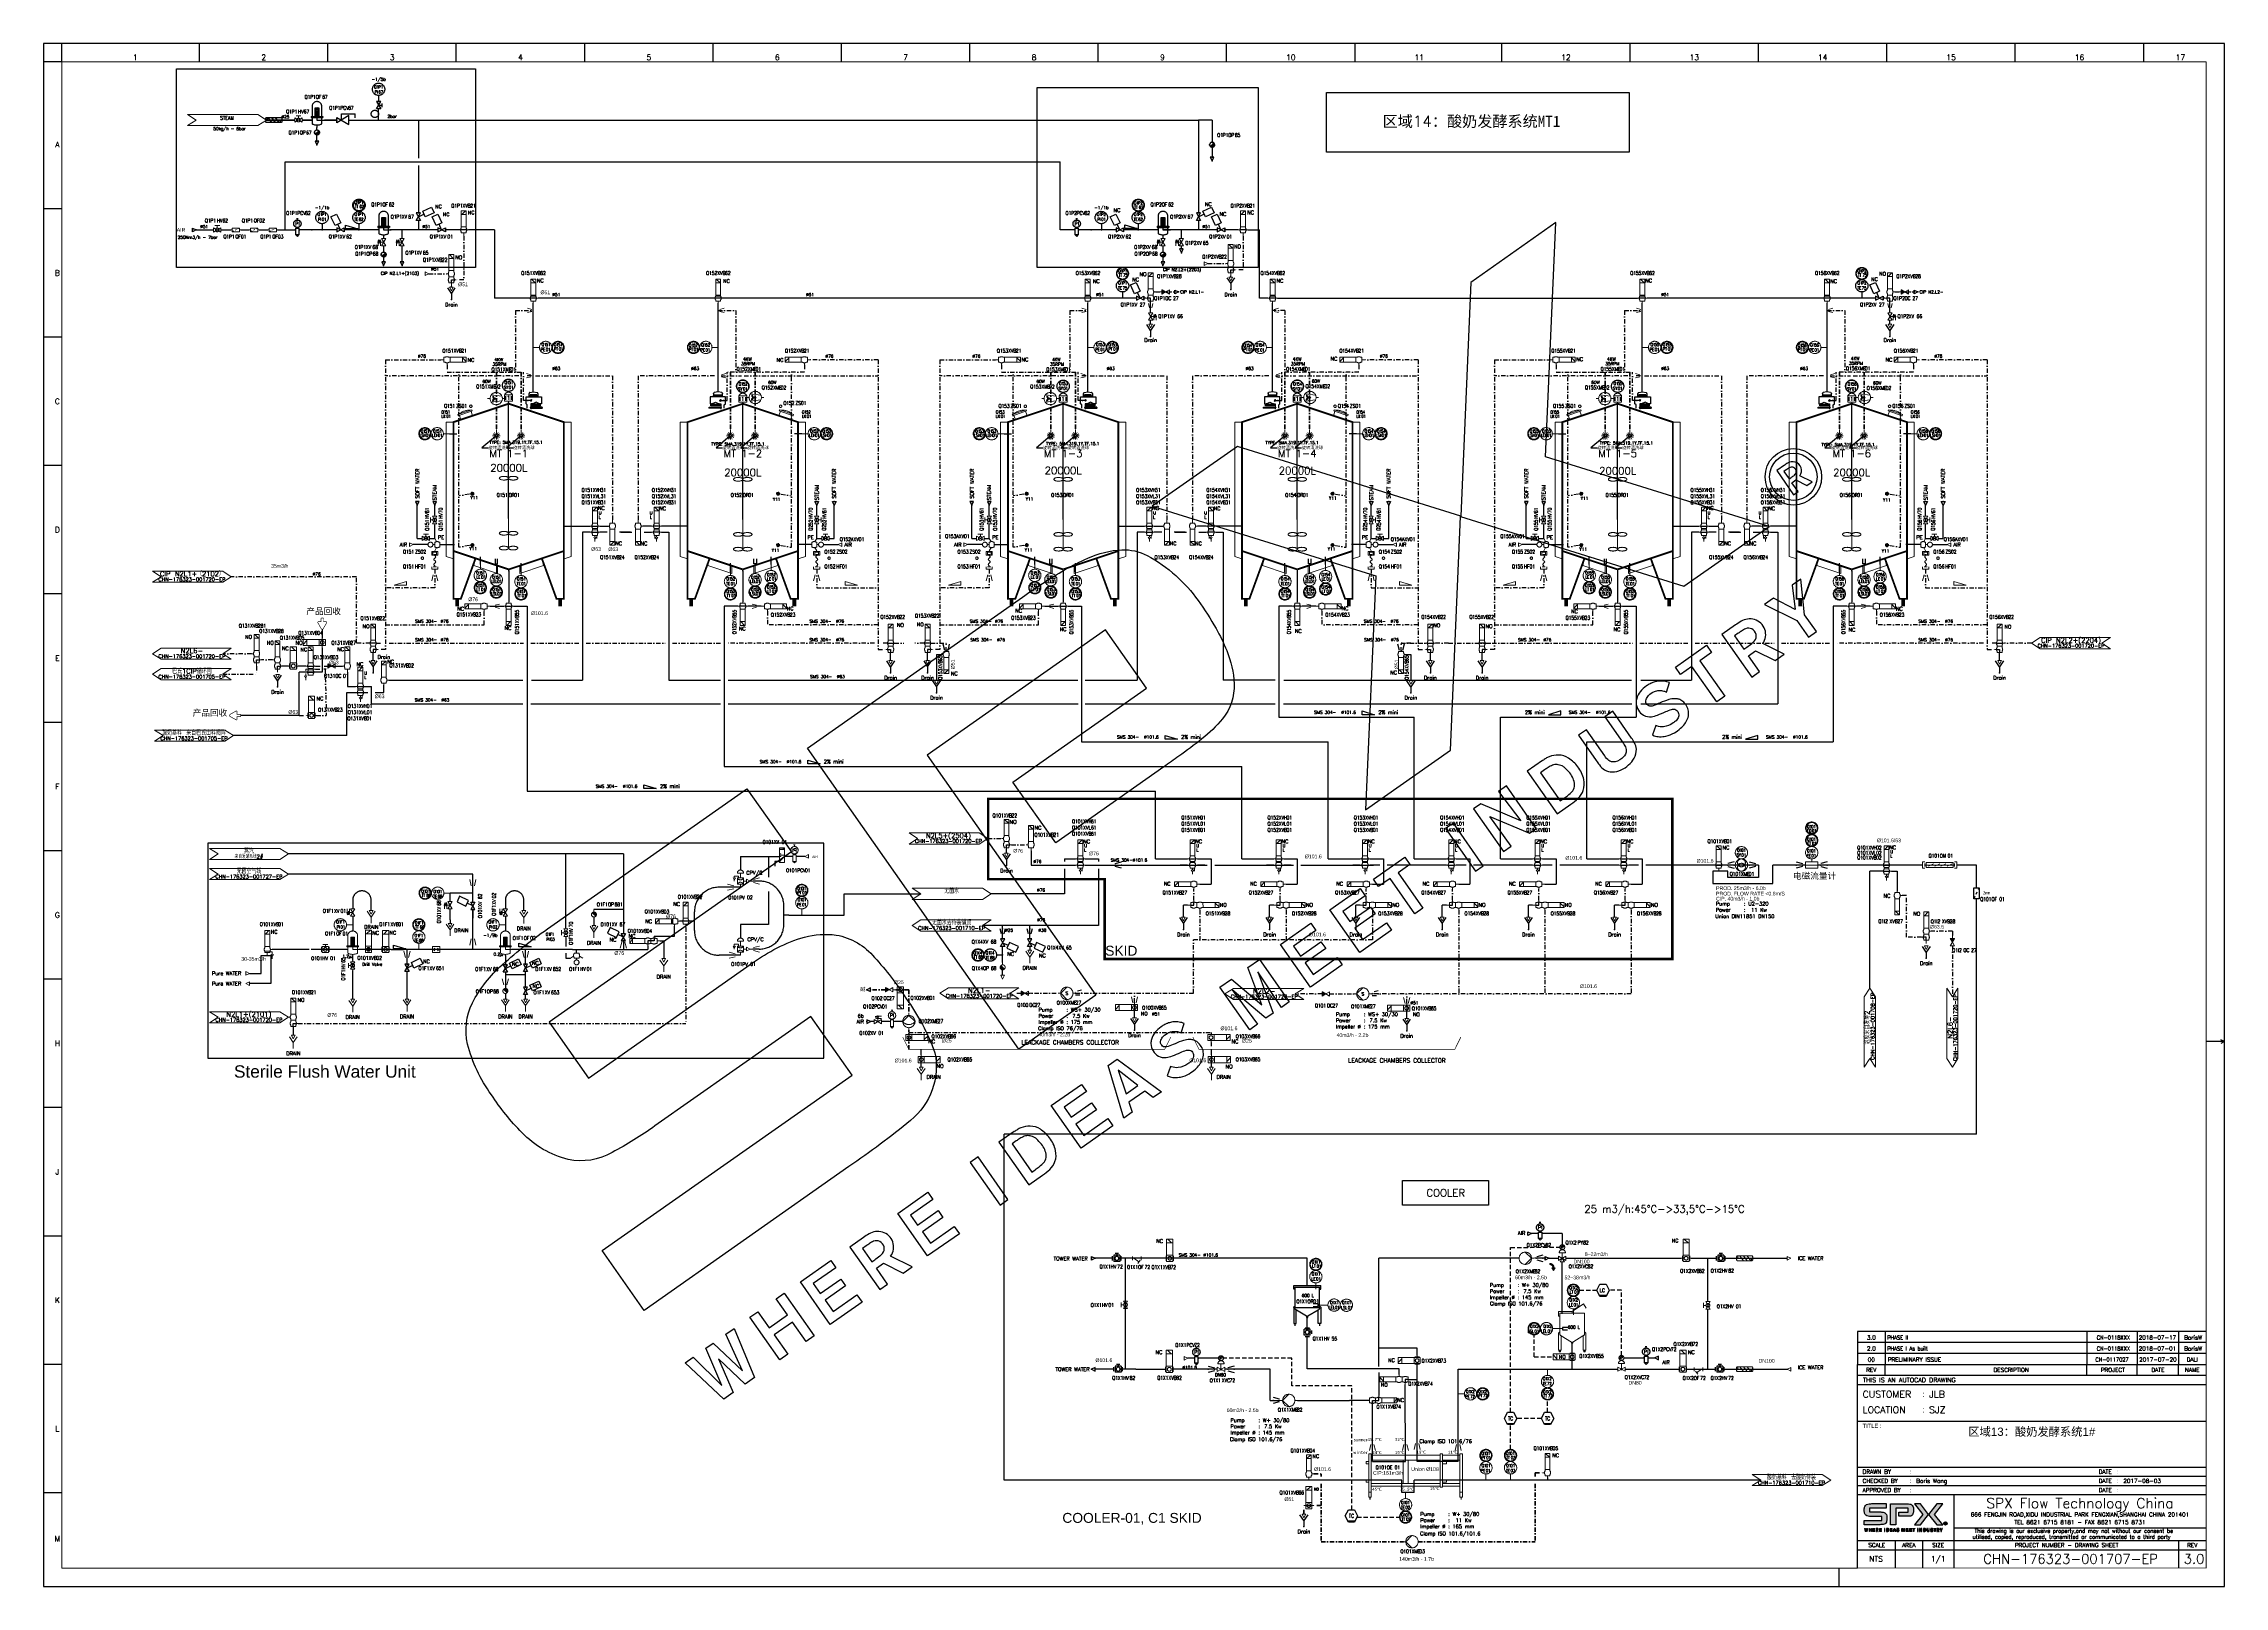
# Paper-space layout '酸发1' of a CAD drawing. Header units: inches. Extents: x 0 to 2378, y 0 to 1682.
# The model-space entities are those that its viewports show. They can reach past a viewport. Long polylines and large blocks are cut down to what shows.
import ezdxf
from ezdxf import colors
from ezdxf.entities.mleader import LeaderData, LeaderLine
from ezdxf.enums import TextEntityAlignment as Align
from ezdxf.math import Vec2, Vec3

# ---------------------------------------------------------------- set-up
doc = ezdxf.new("R2010")
doc.units = ezdxf.units.IN
doc.header["$MEASUREMENT"] = 0
for name, pattern in [('ACAD_ISO02W100', [15, 12, -3]), ('DASHDOT2', [12.7, 6.35, -3.175, 0, -3.175]), ('DASHED2', [9.525, 6.35, -3.175])]:
    doc.linetypes.add(name, pattern=pattern)
doc.layers.add('$FLOW_FREEZE', color=7, linetype='Continuous', plot=False)
for name, color, linetype, lineweight in [('11 Pipe Air Instrument', 3, 'Continuous', 30), ('15 Pipe Drain', 32, 'Continuous', 30), ('17 Pipe CIP', 4, 'DASHDOT2', 50), ('19 Pipe Process', 30, 'Continuous', 30), ('31 Equipment', 7, 'Continuous', 9), ('33 Instruments Labels', 7, 'Continuous', 9), ('40 TXT Data', 7, 'Continuous', 9), ('43 TXT Chinese', 7, 'Continuous', 9), ('43 TXT English', 7, 'Continuous', 9), ('44 TXT French', 7, 'Continuous', 9), ('61 Revision Cloud', 1, 'Continuous', 9), ('AM_0', 7, 'Continuous', 30)]:
    doc.layers.add(name, color=color, linetype=linetype, lineweight=lineweight)
for name, color, linetype in [('14 Pipe Water Cold', 142, 'Continuous'), ('60 TXT International', 7, 'Continuous'), ('Concentrated Liquid pipe', 1, 'Continuous'), ('CUVERIE', 7, 'Continuous'), ('DIAMETRE', 7, 'Continuous'), ('LIAISON INSTRUMENTATION', 140, 'DASHED2'), ('LIBELLE-INSTRUM', 7, 'Continuous'), ('MATERIEL-DIVERS', 7, 'Continuous'), ('POMPES', 7, 'Continuous'), ('POMPES-PROCESS', 7, 'Continuous'), ('Process water', 5, 'Continuous'), ('REPERES', 7, 'Continuous'), ('Steam pipe', 231, 'Continuous'), ('TANK', 7, 'Continuous'), ('techn-data', 7, 'Continuous'), ('techn-data-rouge', 1, 'Continuous'), ('TEXTE', 7, 'Continuous'), ('TEXTES', 7, 'Continuous'), ('TITRE', 7, 'Continuous'), ('TUYAUTERIE-AIR', 3, 'Continuous'), ('TUYAUTERIE-AIR INSTRUMENT', 3, 'Continuous'), ('TUYAUTERIE-EAU', 5, 'Continuous'), ('TUYAUTERIE-EAU UTILITES FROIDE', 142, 'Continuous'), ('TUYAUTERIE-EGOUT', 32, 'Continuous'), ('TUYAUTERIE-GAZ', 3, 'Continuous'), ('TUYAUTERIE-NEP', 4, 'DASHDOT2'), ('TUYAUTERIE-PROCESS', 30, 'Continuous'), ('TUYAUTERIE-VAPEUR', 6, 'Continuous'), ('TUYAUTERIE-VAPEUR PROCESS', 6, 'Continuous'), ('TXT_EN', 1, 'Continuous'), ('TXT_ENG', 7, 'Continuous'), ('TXT_FR', 7, 'Continuous'), ('VANNES', 7, 'Continuous'), ('VANNES-FLUIDES-AUX', 7, 'Continuous'), ('VANNES-PROCESS', 7, 'Continuous'), ('ZN', 1, 'Continuous')]:
    doc.layers.add(name, color=color, linetype=linetype)
doc.layers.add('AM_VIEWS', color=1, linetype='Continuous', lineweight=15, plot=False)
doc.layers.add('LOGO', color=7, linetype='Continuous', true_color=0xebebeb)
doc.layers.get('REPERES').off()
doc.styles.add('ARIAL', font='arial.ttf')
doc.styles.add('ROMANC', font='romanc')
doc.styles.add('ROMANS', font='ROMANS.SHX')
doc.styles.add('ROMANT', font='romant')
doc.styles.get("Standard").update_dxf_attribs({"font": 'arial.ttf'})
doc.styles.add('SWISS', font='swiss.ttf')
doc.styles.add('USER1', font='TXT.SHX', dxfattribs={"bigfont": 'gbcbig.shx'})
pattern_1 = [(45, (0, 0), (-0.02245064, 0.02245064), [])]
pattern_2 = [(135, (0, 0), (0.02245064, 0.02245064), [])]

# ---------------------------------------------------------------- blocks, each defined once
blk = doc.blocks.new('SPX-LOGO')
h = blk.add_hatch(color=252)
h.paths.add_polyline_path([(-0.678, 0.153), (-0.991, 0.153), (-0.991, 0.26), (-0.529, 0.26), (-0.53, 0.38), (-0.903, 0.38, 0.033275), (-0.999, 0.375, 0.091798), (-1.071, 0.353, 0.172117), (-1.114, 0.305, 0.092797), (-1.129, 0.219, 0.050192), (-1.124, 0.143, 0.144364), (-1.089, 0.068, 0.186105), (-1.027, 0.037, 0.03768), (-0.949, 0.033), (-0.652, 0.033), (-0.652, -0.079), (-1.128, -0.079), (-1.128, -0.193), (-0.738, -0.193, 0.022806), (-0.618, -0.189, 0.276305), (-0.526, -0.125, 0.070437), (-0.514, -0.029, 0.042098), (-0.518, 0.051, 0.174287), (-0.547, 0.114, 0.099644), (-0.589, 0.139, 0.054927), (-0.634, 0.15, 0.031964)])
h.paths.add_polyline_path([(-0.416, -0.195), (-0.27, -0.195), (-0.27, 0.261), (0.07, 0.261), (0.07, 0.151), (-0.185, 0.151), (-0.184, 0.035), (0.023, 0.035, 0.002956), (0.05, 0.035, 0.013973), (0.095, 0.036, 0.050969), (0.139, 0.043, 0.176136), (0.185, 0.078, 0.0877), (0.206, 0.126, 0.032753), (0.212, 0.164, 0.026321), (0.214, 0.216, 0.056445), (0.208, 0.269, 0.059255), (0.189, 0.319, 0.128051), (0.162, 0.349, 0.092764), (0.112, 0.369, 0.044287), (0.031, 0.377, 0.007759), (-0.007, 0.378), (-0.416, 0.378)])
h.paths.add_polyline_path([(-1.056, -0.358), (-1.069, -0.296), (-1.083, -0.296), (-1.096, -0.358), (-1.107, -0.296), (-1.122, -0.296), (-1.105, -0.377), (-1.088, -0.377), (-1.076, -0.321), (-1.065, -0.377), (-1.047, -0.377), (-1.029, -0.296), (-1.045, -0.296)])
h.paths.add_polyline_path([(-0.984, -0.327), (-0.984, -0.296), (-0.999, -0.296), (-0.999, -0.377), (-0.984, -0.377), (-0.984, -0.34), (-0.949, -0.34), (-0.949, -0.377), (-0.934, -0.377), (-0.934, -0.296), (-0.949, -0.296), (-0.949, -0.327)])
h.paths.add_polyline_path([(-0.888, -0.342), (-0.849, -0.342), (-0.849, -0.329), (-0.888, -0.329), (-0.888, -0.31), (-0.845, -0.31), (-0.845, -0.296), (-0.903, -0.296), (-0.903, -0.377), (-0.842, -0.377), (-0.842, -0.364), (-0.888, -0.364)])
h.paths.add_polyline_path([(-0.78, -0.347), (-0.764, -0.377), (-0.747, -0.377), (-0.765, -0.344, 0.524), (-0.754, -0.306, 0.20667), (-0.772, -0.297, 0.017911), (-0.783, -0.296), (-0.809, -0.296), (-0.809, -0.377), (-0.794, -0.377), (-0.794, -0.347)])
h.paths.add_polyline_path([(-0.788, -0.335), (-0.794, -0.335), (-0.794, -0.309), (-0.787, -0.309, 0.003128), (-0.781, -0.309, -0.049435), (-0.773, -0.31, -0.225209), (-0.766, -0.316, -0.21086), (-0.765, -0.327, -0.250131), (-0.773, -0.334, -0.050266), (-0.778, -0.335, -0.010876)], flags=16)
h.paths.add_polyline_path([(-0.703, -0.342), (-0.664, -0.342), (-0.664, -0.329), (-0.703, -0.329), (-0.703, -0.31), (-0.66, -0.31), (-0.66, -0.296), (-0.718, -0.296), (-0.718, -0.377), (-0.657, -0.377), (-0.657, -0.364), (-0.703, -0.364)])
h.paths.add_polyline_path([(-0.565, -0.296), (-0.58, -0.296), (-0.58, -0.377), (-0.565, -0.377)])
h.paths.add_polyline_path([(-0.525, -0.377), (-0.499, -0.377, 0.031777), (-0.484, -0.376, 0.128547), (-0.471, -0.371, 0.133781), (-0.46, -0.358, 0.112895), (-0.456, -0.336, 0.080874), (-0.46, -0.317, 0.144166), (-0.47, -0.304, 0.095013), (-0.484, -0.297, 0.055415), (-0.49, -0.297, -0.006698), (-0.496, -0.296), (-0.525, -0.296)])
h.paths.add_polyline_path([(-0.51, -0.31), (-0.502, -0.31, -0.03666), (-0.495, -0.31, -0.022634), (-0.487, -0.311, -0.150643), (-0.481, -0.315, -0.046834), (-0.476, -0.321, -0.106102), (-0.474, -0.325, -0.020465), (-0.472, -0.336, -0.160217), (-0.477, -0.356, -0.193284), (-0.484, -0.362, -0.05933), (-0.495, -0.363, -0.008228), (-0.503, -0.364), (-0.51, -0.364)], flags=16)
h.paths.add_polyline_path([(-0.41, -0.342), (-0.371, -0.342), (-0.371, -0.329), (-0.41, -0.329), (-0.41, -0.31), (-0.368, -0.31), (-0.368, -0.296), (-0.425, -0.296), (-0.425, -0.377), (-0.365, -0.377), (-0.365, -0.364), (-0.41, -0.364)])
h.paths.add_polyline_path([(-0.293, -0.361), (-0.288, -0.377), (-0.272, -0.377), (-0.3, -0.296), (-0.317, -0.296), (-0.344, -0.377), (-0.328, -0.377), (-0.323, -0.361)])
h.paths.add_polyline_path([(-0.297, -0.348), (-0.319, -0.348), (-0.308, -0.311)], flags=16)
h.paths.add_polyline_path([(-0.198, -0.357, -0.169816), (-0.201, -0.362, -0.135615), (-0.208, -0.365, -0.025129), (-0.214, -0.365, -0.126519), (-0.229, -0.362, -0.122897), (-0.237, -0.355), (-0.238, -0.353), (-0.251, -0.362), (-0.249, -0.365, 0.067654), (-0.243, -0.371, 0.061388), (-0.235, -0.376, 0.081233), (-0.221, -0.379, 0.04931), (-0.209, -0.379, 0.051957), (-0.199, -0.377, 0.065204), (-0.192, -0.373, 0.111441), (-0.185, -0.366, 0.096126), (-0.182, -0.358, 0.092825), (-0.182, -0.349, 0.095457), (-0.184, -0.342, 0.097406), (-0.19, -0.336, 0.008749), (-0.19, -0.336, 0.076299), (-0.198, -0.332, 0.027392), (-0.212, -0.328, -0.022886), (-0.224, -0.326, -0.163146), (-0.23, -0.322, -0.224828), (-0.23, -0.315, -0.149356), (-0.23, -0.314, -0.124193), (-0.227, -0.311, -0.102413), (-0.22, -0.308, -0.108875), (-0.209, -0.309, -0.074426), (-0.203, -0.311, -0.09863), (-0.196, -0.318, -0.00106), (-0.194, -0.32), (-0.182, -0.311, 0.042363), (-0.188, -0.304, 0.04553), (-0.193, -0.3, 0.070686), (-0.197, -0.298, 0.050157), (-0.203, -0.296, 0.06914), (-0.208, -0.295, 0.046361), (-0.215, -0.294, 0.068931), (-0.228, -0.296, 0.097642), (-0.238, -0.302, 0.07143), (-0.243, -0.306, 0.142415), (-0.247, -0.318, 0.131573), (-0.244, -0.329, 0.147218), (-0.236, -0.338, 0.082728), (-0.226, -0.341, 0.013337), (-0.214, -0.344, -0.036088), (-0.204, -0.347, -0.139463), (-0.199, -0.35, -0.236758)])
h.paths.add_polyline_path([(-0.042, -0.311), (-0.044, -0.377), (-0.029, -0.377), (-0.029, -0.296), (-0.051, -0.296), (-0.066, -0.356), (-0.082, -0.296), (-0.104, -0.296), (-0.104, -0.377), (-0.09, -0.377), (-0.091, -0.311), (-0.073, -0.377), (-0.06, -0.377)])
h.paths.add_polyline_path([(0.026, -0.364), (0.026, -0.342), (0.065, -0.342), (0.065, -0.329), (0.026, -0.329), (0.026, -0.31), (0.069, -0.31), (0.069, -0.296), (0.011, -0.296), (0.011, -0.377), (0.072, -0.377), (0.072, -0.364)])
h.paths.add_polyline_path([(0.166, -0.377), (0.166, -0.364), (0.12, -0.364), (0.12, -0.342), (0.159, -0.342), (0.159, -0.329), (0.12, -0.329), (0.12, -0.31), (0.163, -0.31), (0.163, -0.296), (0.105, -0.296), (0.105, -0.377)])
h.paths.add_polyline_path([(0.225, -0.31), (0.247, -0.31), (0.247, -0.296), (0.188, -0.296), (0.188, -0.31), (0.21, -0.31), (0.21, -0.377), (0.225, -0.377)])
h.paths.add_polyline_path([(0.34, -0.296), (0.325, -0.296), (0.325, -0.377), (0.34, -0.377)])
h.paths.add_polyline_path([(0.428, -0.377), (0.441, -0.377), (0.441, -0.296), (0.426, -0.296), (0.428, -0.354), (0.392, -0.296), (0.379, -0.296), (0.379, -0.377), (0.393, -0.377), (0.393, -0.321)])
h.paths.add_polyline_path([(0.481, -0.377), (0.507, -0.377, 0.031777), (0.521, -0.376, 0.128547), (0.535, -0.371, 0.133781), (0.546, -0.358, 0.112895), (0.549, -0.336, 0.080874), (0.545, -0.317, 0.144166), (0.535, -0.304, 0.095013), (0.522, -0.297, 0.055415), (0.516, -0.297, -0.006698), (0.51, -0.296), (0.481, -0.296)])
h.paths.add_polyline_path([(0.496, -0.31), (0.504, -0.31, -0.03666), (0.511, -0.31, -0.022634), (0.518, -0.311, -0.150643), (0.525, -0.315, -0.046834), (0.53, -0.321, -0.106102), (0.532, -0.325, -0.020465), (0.533, -0.336, -0.160217), (0.529, -0.356, -0.193284), (0.521, -0.362, -0.05933), (0.51, -0.363, -0.008228), (0.502, -0.364), (0.496, -0.364)], flags=16)
h.paths.add_polyline_path([(0.593, -0.346), (0.593, -0.296), (0.578, -0.296), (0.578, -0.345, 0.005653), (0.578, -0.353, 0.118938), (0.581, -0.364, 0.12451), (0.589, -0.373, 0.105354), (0.601, -0.378, 0.070072), (0.616, -0.379, 0.091795), (0.629, -0.376, 0.129452), (0.64, -0.366, 0.1122), (0.643, -0.356, 0.024192), (0.643, -0.349), (0.643, -0.296), (0.628, -0.296), (0.628, -0.345, -0.02122), (0.628, -0.352, -0.206511), (0.624, -0.361, -0.165068), (0.613, -0.365, -0.190224), (0.598, -0.361, -0.123531), (0.594, -0.356, -0.090202)])
h.paths.add_polyline_path([(0.694, -0.315, -0.149356), (0.694, -0.314, -0.124193), (0.697, -0.311, -0.102413), (0.703, -0.308, -0.108875), (0.714, -0.309, -0.074426), (0.721, -0.311, -0.09863), (0.728, -0.318, -0.00106), (0.729, -0.32), (0.742, -0.311, 0.042363), (0.736, -0.304, 0.04553), (0.73, -0.3, 0.070686), (0.726, -0.298, 0.050157), (0.72, -0.296, 0.06914), (0.716, -0.295, 0.046361), (0.709, -0.294, 0.068931), (0.696, -0.296, 0.097642), (0.685, -0.302, 0.07143), (0.681, -0.306, 0.142415), (0.677, -0.318, 0.131573), (0.679, -0.329, 0.147218), (0.688, -0.338, 0.082728), (0.697, -0.341, 0.013337), (0.71, -0.344, -0.036088), (0.72, -0.347, -0.139463), (0.724, -0.35, -0.236758), (0.726, -0.357, -0.169816), (0.722, -0.362, -0.135615), (0.716, -0.365, -0.025129), (0.71, -0.365, -0.126519), (0.694, -0.362, -0.122897), (0.686, -0.355), (0.685, -0.353), (0.673, -0.362), (0.675, -0.365, 0.067654), (0.68, -0.371, 0.061388), (0.689, -0.376, 0.081233), (0.703, -0.379, 0.04931), (0.715, -0.379, 0.051957), (0.724, -0.377, 0.065204), (0.732, -0.373, 0.111441), (0.739, -0.366, 0.096126), (0.742, -0.358, 0.092825), (0.742, -0.349, 0.095457), (0.739, -0.342, 0.097406), (0.734, -0.336, 0.008749), (0.734, -0.336, 0.076299), (0.725, -0.332, 0.027392), (0.712, -0.328, -0.022886), (0.7, -0.326, -0.163146), (0.694, -0.322, -0.224828)])
h.paths.add_polyline_path([(0.785, -0.31), (0.785, -0.377), (0.8, -0.377), (0.8, -0.31), (0.822, -0.31), (0.822, -0.296), (0.763, -0.296), (0.763, -0.31)])
h.paths.add_polyline_path([(0.851, -0.296), (0.851, -0.377), (0.866, -0.377), (0.866, -0.347), (0.88, -0.347), (0.896, -0.377), (0.913, -0.377), (0.895, -0.344, 0.524), (0.906, -0.306, 0.20667), (0.888, -0.297, 0.017911), (0.877, -0.296)])
h.paths.add_polyline_path([(0.873, -0.309, 0.003128), (0.879, -0.309, -0.049435), (0.887, -0.31, -0.225209), (0.894, -0.316, -0.21086), (0.895, -0.327, -0.250131), (0.887, -0.334, -0.050266), (0.882, -0.335, -0.010876), (0.872, -0.335), (0.866, -0.335), (0.866, -0.309)], flags=16)
h.paths.add_polyline_path([(0.967, -0.33), (0.95, -0.296), (0.932, -0.296), (0.959, -0.345), (0.959, -0.377), (0.974, -0.377), (0.974, -0.345), (1.002, -0.296), (0.985, -0.296)])
at = {"true_color": 0x50a025}
h = blk.add_hatch(color=74, dxfattribs=at)
h.paths.add_polyline_path([(0.624, 0.089), (0.402, 0.377), (0.24, 0.377), (0.463, 0.088), (0.24, -0.201), (0.402, -0.201)])
h.paths.add_polyline_path([(0.786, 0.088), (1.008, 0.377), (0.846, 0.377), (0.624, 0.088), (0.846, -0.201), (1.008, -0.201)])
at = {"color": 252}
for points in [[(-0.738, -0.193), (-1.128, -0.193), (-1.128, -0.079), (-0.652, -0.079), (-0.652, 0.033), (-0.949, 0.033, -0.03768), (-1.027, 0.037, -0.186105), (-1.089, 0.068, -0.144364), (-1.124, 0.143, -0.050192), (-1.129, 0.219, -0.092797), (-1.114, 0.305, -0.172117), (-1.071, 0.353, -0.091798), (-0.999, 0.375, -0.033275), (-0.903, 0.38), (-0.53, 0.38), (-0.529, 0.26), (-0.991, 0.26), (-0.991, 0.153), (-0.678, 0.153, -0.031964), (-0.634, 0.15, -0.054927), (-0.589, 0.139, -0.099644), (-0.547, 0.114, -0.174287), (-0.518, 0.051, -0.042098), (-0.514, -0.029, -0.070437), (-0.526, -0.125, -0.277176), (-0.618, -0.189, -0.02274), (-0.738, -0.193, -15.204765), (-0.738, -0.193, -0.986388)], [(0.021, 0.035), (-0.184, 0.035), (-0.185, 0.151), (0.07, 0.151), (0.07, 0.261), (-0.27, 0.261), (-0.27, -0.195), (-0.416, -0.195), (-0.416, 0.378), (-0.007, 0.378, -0.007759), (0.031, 0.377, -0.044287), (0.112, 0.369, -0.092764), (0.162, 0.349, -0.128051), (0.189, 0.319, -0.061287), (0.208, 0.268, -0.054538), (0.214, 0.216, -0.026321), (0.212, 0.164, -0.032753), (0.206, 0.126, -0.0877), (0.185, 0.078, -0.176136), (0.139, 0.043, -0.050969), (0.095, 0.036, -0.013973), (0.05, 0.035, -0.003129), (0.021, 0.035)], [(-0.794, -0.347), (-0.78, -0.347), (-0.764, -0.377), (-0.747, -0.377), (-0.765, -0.344, 0.524), (-0.754, -0.306, 0.20667), (-0.772, -0.297, 0.017911), (-0.783, -0.296), (-0.783, -0.296), (-0.809, -0.296), (-0.809, -0.377), (-0.794, -0.377)], [(-0.765, -0.327, 0.21086), (-0.766, -0.316, 0.225209), (-0.773, -0.31, 0.049435), (-0.781, -0.309, -0.003128), (-0.787, -0.309), (-0.787, -0.309), (-0.794, -0.309), (-0.794, -0.335), (-0.788, -0.335, 0.010876), (-0.778, -0.335, 0.050266), (-0.773, -0.334, 0.250131)], [(-0.484, -0.376, 0.128547), (-0.471, -0.371, 0.133781), (-0.46, -0.358, 0.112895), (-0.456, -0.336, 0.080874), (-0.46, -0.317, 0.144166), (-0.47, -0.304, 0.095013), (-0.484, -0.297, 0.055415), (-0.49, -0.297, -0.006698), (-0.496, -0.296), (-0.496, -0.296), (-0.525, -0.296), (-0.525, -0.377), (-0.499, -0.377, 0.031777)], [(-0.495, -0.363, 0.05933), (-0.484, -0.362, 0.193284), (-0.477, -0.356, 0.160217), (-0.472, -0.336, 0.020465), (-0.474, -0.325, 0.106102), (-0.476, -0.321, 0.046834), (-0.481, -0.315, 0.150643), (-0.487, -0.311, 0.022634), (-0.495, -0.31, 0.03666), (-0.502, -0.31), (-0.502, -0.31), (-0.51, -0.31), (-0.51, -0.364), (-0.503, -0.364, 0.008228)], [(-0.209, -0.379), (-0.209, -0.379, 0.049801), (-0.2, -0.377, 0.068284), (-0.192, -0.373, 0.111441), (-0.185, -0.366, 0.096126), (-0.182, -0.358, 0.092825), (-0.182, -0.349, 0.095457), (-0.184, -0.342, 0.069929), (-0.188, -0.337, 0.05193), (-0.19, -0.336, 0.076299), (-0.198, -0.332), (-0.198, -0.332), (-0.198, -0.332, 0.027392), (-0.212, -0.328, -0.022886), (-0.224, -0.326), (-0.224, -0.326, -0.163146), (-0.23, -0.322), (-0.23, -0.322, -0.224828), (-0.23, -0.315, -0.149356), (-0.23, -0.314, -0.124193), (-0.227, -0.311, -0.102413), (-0.22, -0.308), (-0.22, -0.308), (-0.22, -0.308), (-0.22, -0.308, -0.108875), (-0.209, -0.309, -0.074426), (-0.203, -0.311, -0.078653), (-0.197, -0.316, -0.001798), (-0.194, -0.32), (-0.182, -0.311), (-0.182, -0.311, 0.042363), (-0.188, -0.304, 0.04553), (-0.193, -0.3, 0.070686), (-0.197, -0.298, 0.050157), (-0.203, -0.296, 0.06914), (-0.208, -0.295, 0.046361), (-0.215, -0.294, 0.068931), (-0.228, -0.296, 0.097642), (-0.238, -0.302, 0.07143), (-0.243, -0.306, 0.142415), (-0.247, -0.318, 0.131573), (-0.244, -0.329, 0.147218), (-0.236, -0.338, 0.082728), (-0.226, -0.341, 0.014393), (-0.213, -0.344, -0.032715), (-0.204, -0.347, -0.139463), (-0.199, -0.35, -0.236758), (-0.198, -0.357, -0.169816), (-0.201, -0.362, -0.135615), (-0.208, -0.365, -0.025129), (-0.214, -0.365, -0.126519), (-0.229, -0.362, -0.122897), (-0.237, -0.355), (-0.238, -0.353), (-0.251, -0.362), (-0.249, -0.365, 0.067654), (-0.243, -0.371, 0.061388), (-0.235, -0.376, 0.081233), (-0.221, -0.379, 0.04931)], [(0.521, -0.376, 0.128547), (0.535, -0.371, 0.133781), (0.546, -0.358, 0.112895), (0.549, -0.336, 0.080874), (0.545, -0.317, 0.144166), (0.535, -0.304, 0.095013), (0.522, -0.297, 0.055415), (0.516, -0.297, -0.006698), (0.51, -0.296), (0.51, -0.296), (0.481, -0.296), (0.481, -0.377), (0.507, -0.377, 0.031777)], [(0.51, -0.363, 0.05933), (0.521, -0.362, 0.193284), (0.529, -0.356, 0.160217), (0.533, -0.336, 0.020465), (0.532, -0.325, 0.106102), (0.53, -0.321, 0.046834), (0.525, -0.315, 0.150643), (0.518, -0.311, 0.022634), (0.511, -0.31, 0.03666), (0.504, -0.31), (0.504, -0.31), (0.496, -0.31), (0.496, -0.364), (0.502, -0.364, 0.008228)], [(0.64, -0.366, 0.1122), (0.643, -0.356, 0.028889), (0.643, -0.347), (0.643, -0.347), (0.643, -0.296), (0.628, -0.296), (0.628, -0.345, -0.024842), (0.628, -0.353, -0.1821), (0.624, -0.361, -0.165068), (0.613, -0.365, -0.190224), (0.598, -0.361, -0.123531), (0.594, -0.356, -0.090202), (0.593, -0.346), (0.593, -0.296), (0.578, -0.296), (0.578, -0.345, 0.005653), (0.578, -0.353, 0.118938), (0.581, -0.364, 0.12451), (0.589, -0.373, 0.1104), (0.602, -0.379, 0.066986), (0.616, -0.379, 0.091795), (0.629, -0.376, 0.129452)], [(0.68, -0.371, 0.061388), (0.689, -0.376), (0.689, -0.376, 0.081233), (0.703, -0.379, 0.04931), (0.715, -0.379), (0.715, -0.379, 0.049801), (0.724, -0.377, 0.068284), (0.732, -0.373, 0.111441), (0.739, -0.366, 0.096126), (0.742, -0.358, 0.092825), (0.742, -0.349, 0.095457), (0.739, -0.342, 0.069929), (0.736, -0.337, 0.05193), (0.734, -0.336, 0.076299), (0.725, -0.332), (0.725, -0.332), (0.725, -0.332, 0.027392), (0.712, -0.328, -0.022886), (0.7, -0.326), (0.7, -0.326, -0.163146), (0.694, -0.322), (0.694, -0.322, -0.224828), (0.694, -0.315, -0.149356), (0.694, -0.314, -0.124193), (0.697, -0.311, -0.102413), (0.703, -0.308), (0.703, -0.308), (0.703, -0.308), (0.703, -0.308, -0.108875), (0.714, -0.309, -0.074426), (0.721, -0.311, -0.078653), (0.727, -0.316, -0.001798), (0.729, -0.32), (0.742, -0.311), (0.742, -0.311, 0.042363), (0.736, -0.304, 0.04553), (0.73, -0.3, 0.070686), (0.726, -0.298, 0.050157), (0.72, -0.296, 0.06914), (0.716, -0.295, 0.046361), (0.709, -0.294, 0.068931), (0.696, -0.296, 0.097642), (0.685, -0.302, 0.07143), (0.681, -0.306, 0.142415), (0.677, -0.318, 0.131573), (0.679, -0.329, 0.147218), (0.688, -0.338, 0.082728), (0.697, -0.341, 0.014393), (0.711, -0.344, -0.032715), (0.72, -0.347, -0.139463), (0.724, -0.35, -0.236758), (0.726, -0.357, -0.169816), (0.722, -0.362, -0.135615), (0.716, -0.365, -0.025129), (0.71, -0.365, -0.126519), (0.694, -0.362, -0.122897), (0.686, -0.355), (0.685, -0.353), (0.673, -0.362), (0.675, -0.365, 0.067654)], [(0.866, -0.347), (0.88, -0.347), (0.896, -0.377), (0.913, -0.377), (0.895, -0.344, 0.524), (0.906, -0.306, 0.20667), (0.888, -0.297, 0.017911), (0.877, -0.296), (0.877, -0.296), (0.851, -0.296), (0.851, -0.377), (0.866, -0.377)], [(0.882, -0.335, 0.050266), (0.887, -0.334, 0.250131), (0.895, -0.327, 0.21086), (0.894, -0.316, 0.225209), (0.887, -0.31, 0.049435), (0.879, -0.309, -0.003128), (0.873, -0.309), (0.873, -0.309), (0.866, -0.309), (0.866, -0.335), (0.872, -0.335, 0.010876)]]:
    blk.add_lwpolyline(points, format="xyb", close=True, dxfattribs=at)
at = {"color": 74, "true_color": 0x50a025}
blk.add_lwpolyline([(0.402, 0.377), (0.24, 0.377), (0.463, 0.088), (0.24, -0.201), (0.402, -0.201), (0.624, 0.088), (0.846, -0.201), (1.008, -0.201), (0.786, 0.088), (1.008, 0.377), (0.846, 0.377), (0.625, 0.088), (0.402, 0.377)], close=True, dxfattribs=at)
at = {"color": 252, "lineweight": 0}
for points in [[(-1.096, -0.358), (-1.083, -0.296), (-1.069, -0.296), (-1.056, -0.358), (-1.045, -0.296), (-1.029, -0.296), (-1.029, -0.296), (-1.047, -0.377), (-1.065, -0.377), (-1.076, -0.321), (-1.088, -0.377), (-1.105, -0.377), (-1.122, -0.296), (-1.107, -0.296)], [(-0.984, -0.327), (-0.949, -0.327), (-0.949, -0.296), (-0.934, -0.296), (-0.934, -0.296), (-0.934, -0.377), (-0.949, -0.377), (-0.949, -0.34), (-0.984, -0.34), (-0.984, -0.377), (-0.999, -0.377), (-0.999, -0.296), (-0.984, -0.296)], [(-0.845, -0.296), (-0.845, -0.31), (-0.888, -0.31), (-0.888, -0.31), (-0.888, -0.329), (-0.849, -0.329), (-0.849, -0.342), (-0.888, -0.342), (-0.888, -0.364), (-0.842, -0.364), (-0.842, -0.377), (-0.903, -0.377), (-0.903, -0.296)], [(-0.66, -0.296), (-0.66, -0.31), (-0.703, -0.31), (-0.703, -0.31), (-0.703, -0.329), (-0.664, -0.329), (-0.664, -0.342), (-0.703, -0.342), (-0.703, -0.364), (-0.657, -0.364), (-0.657, -0.377), (-0.718, -0.377), (-0.718, -0.296)], [(-0.368, -0.31), (-0.41, -0.31), (-0.41, -0.31), (-0.41, -0.329), (-0.371, -0.329), (-0.371, -0.342), (-0.41, -0.342), (-0.41, -0.364), (-0.365, -0.364), (-0.365, -0.377), (-0.425, -0.377), (-0.425, -0.296), (-0.368, -0.296)], [(0.069, -0.31), (0.026, -0.31), (0.026, -0.31), (0.026, -0.329), (0.065, -0.329), (0.065, -0.342), (0.026, -0.342), (0.026, -0.364), (0.072, -0.364), (0.072, -0.377), (0.011, -0.377), (0.011, -0.296), (0.069, -0.296)], [(0.163, -0.31), (0.12, -0.31), (0.12, -0.31), (0.12, -0.329), (0.159, -0.329), (0.159, -0.342), (0.12, -0.342), (0.12, -0.364), (0.166, -0.364), (0.166, -0.377), (0.105, -0.377), (0.105, -0.296), (0.163, -0.296)]]:
    blk.add_lwpolyline(points, close=True, dxfattribs=at)
at = {"color": 252}
for points in [[(-0.565, -0.377), (-0.565, -0.296), (-0.58, -0.296), (-0.58, -0.377)], [(-0.3, -0.296), (-0.272, -0.377), (-0.288, -0.377), (-0.293, -0.361), (-0.323, -0.361), (-0.328, -0.377), (-0.344, -0.377), (-0.317, -0.296)], [(-0.308, -0.311), (-0.319, -0.348), (-0.297, -0.348)], [(-0.082, -0.296), (-0.066, -0.356), (-0.051, -0.296), (-0.029, -0.296), (-0.029, -0.377), (-0.044, -0.377), (-0.042, -0.311), (-0.06, -0.377), (-0.073, -0.377), (-0.091, -0.311), (-0.09, -0.377), (-0.104, -0.377), (-0.104, -0.377), (-0.104, -0.296)], [(0.188, -0.31), (0.188, -0.296), (0.247, -0.296), (0.247, -0.31), (0.225, -0.31), (0.225, -0.377), (0.21, -0.377), (0.21, -0.377), (0.21, -0.31)], [(0.34, -0.377), (0.34, -0.296), (0.325, -0.296), (0.325, -0.377)], [(0.393, -0.377), (0.393, -0.321), (0.428, -0.377), (0.441, -0.377), (0.441, -0.296), (0.426, -0.296), (0.428, -0.354), (0.392, -0.296), (0.379, -0.296), (0.379, -0.296), (0.379, -0.377)], [(0.763, -0.31), (0.763, -0.296), (0.822, -0.296), (0.822, -0.31), (0.8, -0.31), (0.8, -0.377), (0.785, -0.377), (0.785, -0.377), (0.785, -0.31)], [(0.959, -0.377), (0.974, -0.377), (0.974, -0.345), (1.002, -0.296), (0.985, -0.296), (0.967, -0.33), (0.95, -0.296), (0.932, -0.296), (0.959, -0.345)]]:
    blk.add_lwpolyline(points, close=True, dxfattribs=at)
at = {"color": 253}
for points in [[(1.076, -0.165), (1.084, -0.165), (1.093, -0.182), (1.103, -0.182), (1.093, -0.164, 0.524), (1.099, -0.142, 0.20667), (1.088, -0.137, 0.017911), (1.082, -0.137), (1.082, -0.137), (1.068, -0.137), (1.068, -0.182), (1.076, -0.182)], [(1.085, -0.158, 0.050266), (1.088, -0.158, 0.250131), (1.093, -0.154, 0.21086), (1.092, -0.148, 0.225209), (1.088, -0.144, 0.049435), (1.084, -0.144, -0.003128), (1.08, -0.144), (1.08, -0.144), (1.076, -0.144), (1.076, -0.158), (1.079, -0.158, 0.010876)]]:
    blk.add_lwpolyline(points, format="xyb", close=True, dxfattribs=at)
for radius in [0.044, 0.0369]:
    blk.add_circle((1.084, -0.159), radius, dxfattribs=at)
blk = doc.blocks.new('SPX-LOGO-FOND')
at = {"layer": 'LOGO'}
for points in [[(-0.6781, -0.1927), (-1.068, -0.1927), (-1.0679, -0.0786), (-0.5922, -0.0792), (-0.5922, 0.0326), (-0.8891, 0.0326, -0.03768), (-0.9674, 0.0372, -0.186105), (-1.0297, 0.0677, -0.144364), (-1.0645, 0.143, -0.050192), (-1.0696, 0.2189, -0.092797), (-1.0547, 0.3047, -0.172117), (-1.0117, 0.3528, -0.091798), (-0.9395, 0.3746, -0.033275), (-0.8435, 0.38), (-0.47, 0.38), (-0.4696, 0.2595), (-0.9312, 0.2596), (-0.9312, 0.153), (-0.6188, 0.153, -0.031964), (-0.574, 0.1501, -0.054927), (-0.5294, 0.1393, -0.099644), (-0.487, 0.1136, -0.174287), (-0.4583, 0.0507, -0.042098), (-0.4547, -0.0293, -0.070437), (-0.4666, -0.1249, -0.277176), (-0.5582, -0.1893, -0.02274), (-0.6781, -0.1927, -15.204765), (-0.6781, -0.1927, -0.986388)], [(0.0812, 0.0345), (-0.1247, 0.0345), (-0.1251, 0.1506), (0.1293, 0.1506), (0.1293, 0.2615), (-0.2101, 0.2615), (-0.2099, -0.1952), (-0.3563, -0.1952), (-0.3563, 0.3776), (0.0528, 0.3776, -0.007759), (0.0906, 0.377, -0.044287), (0.1712, 0.3686, -0.092764), (0.2221, 0.349, -0.128051), (0.2489, 0.3191, -0.061287), (0.2676, 0.2676, -0.054538), (0.2738, 0.216, -0.026321), (0.2715, 0.1642, -0.032753), (0.2653, 0.1265, -0.0877), (0.2451, 0.0777, -0.176136), (0.1988, 0.0432, -0.050969), (0.1547, 0.0363, -0.013973), (0.1096, 0.0347, -0.003129), (0.0812, 0.0345)], [(1.1361, -0.1654), (1.1437, -0.1654), (1.1528, -0.1824), (1.1626, -0.1824), (1.1524, -0.1637, 0.524), (1.1587, -0.1422, 0.20667), (1.1481, -0.1367, 0.017911), (1.1422, -0.1365), (1.1422, -0.1365), (1.1276, -0.1365), (1.1276, -0.1824), (1.1361, -0.1824)], [(1.1447, -0.1582, 0.050266), (1.148, -0.1577, 0.250131), (1.1524, -0.1537, 0.21086), (1.1519, -0.1476, 0.225209), (1.1477, -0.1444, 0.049435), (1.1435, -0.144, -0.003128), (1.14, -0.144), (1.14, -0.144), (1.1361, -0.144), (1.1361, -0.1583), (1.1391, -0.1583, 0.010876)], [(-0.734, -0.3472), (-0.7205, -0.3472), (-0.7044, -0.3773), (-0.6871, -0.3773), (-0.7051, -0.3444, 0.524), (-0.6941, -0.3064, 0.20667), (-0.7127, -0.2967, 0.017911), (-0.7232, -0.2963), (-0.7232, -0.2963), (-0.749, -0.2963), (-0.749, -0.3773), (-0.734, -0.3773)], [(-0.4245, -0.3763, 0.128547), (-0.4108, -0.3708, 0.133781), (-0.4004, -0.3576, 0.112895), (-0.3966, -0.3359, 0.080874), (-0.4007, -0.3167, 0.144166), (-0.4108, -0.3037, 0.095013), (-0.4244, -0.2973, 0.055415), (-0.43, -0.2966, -0.006698), (-0.4361, -0.2963), (-0.4361, -0.2963), (-0.4651, -0.2963), (-0.4651, -0.3773), (-0.4392, -0.3773, 0.031777)], [(-0.1492, -0.3789), (-0.1492, -0.3789, 0.049801), (-0.1401, -0.377, 0.068284), (-0.1321, -0.3732, 0.111441), (-0.1249, -0.3661, 0.096126), (-0.1218, -0.3578, 0.092825), (-0.1219, -0.3486, 0.095457), (-0.1245, -0.3417, 0.069929), (-0.1281, -0.3375, 0.05193), (-0.1302, -0.3359, 0.076299), (-0.1386, -0.3317), (-0.1386, -0.3317), (-0.1386, -0.3317, 0.027392), (-0.1524, -0.3282, -0.022886), (-0.1639, -0.3256), (-0.1639, -0.3256, -0.163146), (-0.1698, -0.3217), (-0.1698, -0.3217, -0.224828), (-0.1704, -0.3149, -0.149356), (-0.17, -0.3142, -0.124193), (-0.1673, -0.3112, -0.102413), (-0.1608, -0.3084), (-0.1608, -0.3084), (-0.1608, -0.3084), (-0.1608, -0.3084, -0.108875), (-0.1497, -0.3086, -0.074426), (-0.1429, -0.3114, -0.078653), (-0.1374, -0.3163, -0.001798), (-0.1347, -0.32), (-0.1224, -0.3107), (-0.1224, -0.3107, 0.042363), (-0.1278, -0.3044, 0.04553), (-0.1337, -0.2999, 0.070686), (-0.1377, -0.2977, 0.050157), (-0.1437, -0.2956, 0.06914), (-0.1481, -0.2947, 0.046361), (-0.155, -0.2943, 0.068931), (-0.168, -0.2961, 0.097642), (-0.1786, -0.3016, 0.07143), (-0.183, -0.3063, 0.142415), (-0.1868, -0.3179, 0.131573), (-0.1848, -0.3291, 0.147218), (-0.1762, -0.3379, 0.082728), (-0.1667, -0.3413, 0.014393), (-0.1533, -0.3443, -0.032715), (-0.1439, -0.3468, -0.139463), (-0.1396, -0.3495, -0.236758), (-0.138, -0.3567, -0.169816), (-0.1417, -0.3624, -0.135615), (-0.1483, -0.3651, -0.025129), (-0.1539, -0.3654, -0.126519), (-0.1697, -0.3616, -0.122897), (-0.1775, -0.3546), (-0.1785, -0.3532), (-0.1912, -0.3621), (-0.1895, -0.3647, 0.067654), (-0.1836, -0.3707, 0.061388), (-0.1752, -0.3757, 0.081233), (-0.1612, -0.3791, 0.04931)], [(0.5811, -0.3763, 0.128547), (0.5948, -0.3708, 0.133781), (0.6052, -0.3576, 0.112895), (0.6091, -0.3359, 0.080874), (0.6049, -0.3167, 0.144166), (0.5949, -0.3037, 0.095013), (0.5813, -0.2973, 0.055415), (0.5757, -0.2966, -0.006698), (0.5695, -0.2963), (0.5695, -0.2963), (0.5405, -0.2963), (0.5405, -0.3773), (0.5665, -0.3773, 0.031777)], [(0.6995, -0.3657, 0.1122), (0.7027, -0.3563, 0.028889), (0.7031, -0.3474), (0.7031, -0.3474), (0.7031, -0.2963), (0.6879, -0.2963), (0.6879, -0.3453, -0.024842), (0.6875, -0.3531, -0.1821), (0.6834, -0.3606, -0.165068), (0.6723, -0.3646, -0.190224), (0.6576, -0.3608, -0.123531), (0.6541, -0.3559, -0.090202), (0.653, -0.3461), (0.653, -0.2963), (0.638, -0.2963), (0.638, -0.3446, 0.005653), (0.6381, -0.3527, 0.118938), (0.6403, -0.364, 0.12451), (0.6483, -0.3733, 0.1104), (0.6613, -0.3786, 0.066986), (0.6753, -0.3791, 0.091795), (0.6883, -0.3755, 0.129452)], [(0.7401, -0.3707, 0.061388), (0.7484, -0.3757), (0.7484, -0.3757, 0.081233), (0.7624, -0.3791, 0.04931), (0.7745, -0.3789), (0.7745, -0.3789, 0.049801), (0.7836, -0.377, 0.068284), (0.7916, -0.3732, 0.111441), (0.7987, -0.3661, 0.096126), (0.8018, -0.3578, 0.092825), (0.8017, -0.3486, 0.095457), (0.7992, -0.3417, 0.069929), (0.7956, -0.3375, 0.05193), (0.7935, -0.3359, 0.076299), (0.785, -0.3317), (0.785, -0.3317), (0.785, -0.3317, 0.027392), (0.7712, -0.3282, -0.022886), (0.7597, -0.3256), (0.7597, -0.3256, -0.163146), (0.7538, -0.3217), (0.7538, -0.3217, -0.224828), (0.7532, -0.3149, -0.149356), (0.7536, -0.3142, -0.124193), (0.7564, -0.3112, -0.102413), (0.7629, -0.3084), (0.7629, -0.3084), (0.7629, -0.3084), (0.7629, -0.3084, -0.108875), (0.7739, -0.3086, -0.074426), (0.7807, -0.3114, -0.078653), (0.7862, -0.3163, -0.001798), (0.7889, -0.32), (0.8013, -0.3107), (0.8013, -0.3107, 0.042363), (0.7958, -0.3044, 0.04553), (0.7899, -0.2999, 0.070686), (0.7859, -0.2977, 0.050157), (0.7799, -0.2956, 0.06914), (0.7755, -0.2947, 0.046361), (0.7687, -0.2943, 0.068931), (0.7557, -0.2961, 0.097642), (0.7451, -0.3016, 0.07143), (0.7407, -0.3063, 0.142415), (0.7368, -0.3179, 0.131573), (0.7389, -0.3291, 0.147218), (0.7475, -0.3379, 0.082728), (0.7569, -0.3413, 0.014393), (0.7704, -0.3443, -0.032715), (0.7798, -0.3468, -0.139463), (0.784, -0.3495, -0.236758), (0.7856, -0.3567, -0.169816), (0.7819, -0.3624, -0.135615), (0.7754, -0.3651, -0.025129), (0.7698, -0.3654, -0.126519), (0.7539, -0.3616, -0.122897), (0.7461, -0.3546), (0.7452, -0.3532), (0.7324, -0.3621), (0.7342, -0.3647, 0.067654)], [(0.926, -0.3472), (0.9395, -0.3472), (0.9555, -0.3773), (0.9728, -0.3773), (0.9549, -0.3444, 0.524), (0.9658, -0.3064, 0.20667), (0.9473, -0.2967, 0.017911), (0.9368, -0.2963), (0.9368, -0.2963), (0.911, -0.2963), (0.911, -0.3773), (0.926, -0.3773)], [(-0.7052, -0.3267, 0.21086), (-0.706, -0.3159, 0.225209), (-0.7135, -0.3102, 0.049435), (-0.7208, -0.3095, -0.003128), (-0.727, -0.3094), (-0.727, -0.3094), (-0.734, -0.3094), (-0.734, -0.3347), (-0.7287, -0.3347, 0.010876), (-0.7187, -0.3345, 0.050266), (-0.713, -0.3337, 0.250131)], [(-0.4358, -0.3635, 0.05933), (-0.4246, -0.3618, 0.193284), (-0.417, -0.3559, 0.160217), (-0.4126, -0.3365, 0.020465), (-0.4142, -0.3253, 0.106102), (-0.416, -0.3208, 0.046834), (-0.4213, -0.3145, 0.150643), (-0.4275, -0.3113, 0.022634), (-0.4353, -0.3102, 0.03666), (-0.4419, -0.3101), (-0.4419, -0.3101), (-0.4499, -0.3101), (-0.4499, -0.3636), (-0.4435, -0.3636, 0.008228)], [(0.5699, -0.3635, 0.05933), (0.581, -0.3618, 0.193284), (0.5887, -0.3559, 0.160217), (0.593, -0.3365, 0.020465), (0.5914, -0.3253, 0.106102), (0.5896, -0.3208, 0.046834), (0.5844, -0.3145, 0.150643), (0.5782, -0.3113, 0.022634), (0.5703, -0.3102, 0.03666), (0.5637, -0.3101), (0.5637, -0.3101), (0.5557, -0.3101), (0.5557, -0.3636), (0.5621, -0.3636, 0.008228)], [(0.9412, -0.3345, 0.050266), (0.947, -0.3337, 0.250131), (0.9547, -0.3267, 0.21086), (0.954, -0.3159, 0.225209), (0.9464, -0.3102, 0.049435), (0.9391, -0.3095, -0.003128), (0.933, -0.3094), (0.933, -0.3094), (0.926, -0.3094), (0.926, -0.3347), (0.9313, -0.3347, 0.010876)]]:
    blk.add_lwpolyline(points, format="xyb", close=True, dxfattribs=at)
for points in [[(0.4618, 0.3773), (0.2998, 0.3773), (0.5224, 0.0882), (0.2998, -0.2007), (0.4618, -0.2007), (0.6835, 0.0882), (0.906, -0.2007), (1.068, -0.2007), (0.8454, 0.0882), (1.068, 0.3773), (0.906, 0.3773), (0.6843, 0.0882), (0.4618, 0.3773)], [(-1.036, -0.358), (-1.0234, -0.2963), (-1.0093, -0.2963), (-0.9965, -0.358), (-0.9851, -0.2963), (-0.9695, -0.2963), (-0.9695, -0.2963), (-0.9873, -0.3773), (-1.005, -0.3773), (-1.0163, -0.321), (-1.028, -0.3773), (-1.0456, -0.3773), (-1.0625, -0.2963), (-1.047, -0.2963)], [(-0.9241, -0.3269), (-0.8893, -0.3269), (-0.8893, -0.2963), (-0.8741, -0.2963), (-0.8741, -0.2963), (-0.8741, -0.3773), (-0.8893, -0.3773), (-0.8893, -0.3404), (-0.9241, -0.3404), (-0.9241, -0.3773), (-0.9392, -0.3773), (-0.9392, -0.2963), (-0.9241, -0.2963)], [(-0.7855, -0.2963), (-0.7855, -0.3099), (-0.8282, -0.3099), (-0.8282, -0.3099), (-0.8282, -0.3289), (-0.7892, -0.3289), (-0.7892, -0.342), (-0.8282, -0.342), (-0.8282, -0.3636), (-0.7827, -0.3636), (-0.7827, -0.3773), (-0.8431, -0.3773), (-0.8431, -0.2963)], [(-0.6003, -0.2963), (-0.6003, -0.3099), (-0.6429, -0.3099), (-0.6429, -0.3099), (-0.6429, -0.3289), (-0.6039, -0.3289), (-0.6039, -0.342), (-0.6429, -0.342), (-0.6429, -0.3636), (-0.5974, -0.3636), (-0.5974, -0.3773), (-0.6578, -0.3773), (-0.6578, -0.2963)], [(-0.5049, -0.3773), (-0.5049, -0.2963), (-0.5198, -0.2963), (-0.5198, -0.3773)], [(-0.3081, -0.3099), (-0.3507, -0.3099), (-0.3507, -0.3099), (-0.3507, -0.3289), (-0.3118, -0.3289), (-0.3118, -0.342), (-0.3507, -0.342), (-0.3507, -0.3636), (-0.3052, -0.3636), (-0.3052, -0.3773), (-0.3656, -0.3773), (-0.3656, -0.2963), (-0.3081, -0.2963)], [(-0.2402, -0.2963), (-0.2126, -0.3773), (-0.2287, -0.3773), (-0.2334, -0.3614), (-0.2638, -0.3614), (-0.2685, -0.3773), (-0.2846, -0.3773), (-0.2573, -0.2963)], [(-0.0226, -0.2963), (-0.0068, -0.3564), (0.0087, -0.2963), (0.0307, -0.2963), (0.0307, -0.3773), (0.0159, -0.3773), (0.0173, -0.3108), (-0.0001, -0.3773), (-0.0138, -0.3773), (-0.0313, -0.3108), (-0.0298, -0.3773), (-0.0446, -0.3773), (-0.0446, -0.3773), (-0.0446, -0.2963)], [(0.1285, -0.3099), (0.0859, -0.3099), (0.0859, -0.3099), (0.0859, -0.3289), (0.1249, -0.3289), (0.1249, -0.342), (0.0859, -0.342), (0.0859, -0.3636), (0.1314, -0.3636), (0.1314, -0.3773), (0.071, -0.3773), (0.071, -0.2963), (0.1285, -0.2963)], [(0.2225, -0.3099), (0.1799, -0.3099), (0.1799, -0.3099), (0.1799, -0.3289), (0.2189, -0.3289), (0.2189, -0.342), (0.1799, -0.342), (0.1799, -0.3636), (0.2254, -0.3636), (0.2254, -0.3773), (0.165, -0.3773), (0.165, -0.2963), (0.2225, -0.2963)], [(0.2478, -0.3101), (0.2478, -0.2963), (0.3072, -0.2963), (0.3072, -0.3101), (0.2848, -0.3101), (0.2848, -0.3773), (0.2697, -0.3773), (0.2697, -0.3773), (0.2697, -0.3101)], [(0.3998, -0.3773), (0.3998, -0.2963), (0.3849, -0.2963), (0.3849, -0.3773)], [(0.4531, -0.3773), (0.4523, -0.3205), (0.4876, -0.3773), (0.5008, -0.3773), (0.5008, -0.2963), (0.4859, -0.2963), (0.4878, -0.3535), (0.452, -0.2963), (0.4384, -0.2963), (0.4384, -0.2963), (0.4384, -0.3773)], [(0.8224, -0.3101), (0.8224, -0.2963), (0.8818, -0.2963), (0.8818, -0.3101), (0.8594, -0.3101), (0.8594, -0.3773), (0.8443, -0.3773), (0.8443, -0.3773), (0.8443, -0.3101)], [(1.0192, -0.3773), (1.0341, -0.3773), (1.0341, -0.3453), (1.0613, -0.2963), (1.0445, -0.2963), (1.0268, -0.3299), (1.0092, -0.2963), (0.9921, -0.2963), (1.0192, -0.3453)], [(-0.2485, -0.311), (-0.2597, -0.3483), (-0.2374, -0.3483)]]:
    blk.add_lwpolyline(points, close=True, dxfattribs=at)
for radius in [0.044, 0.0369]:
    blk.add_circle((1.1433, -0.1592), radius, dxfattribs=at)
blk = doc.blocks.new('A0')
for q in [(2374, 596), (2374, 592)]:
    blk.add_line((2378, 594), q)
at = {"layer": 'TITRE', "color": 7, "linetype": 'Continuous'}
for p, q in [((2378, 1682), (0, 1682)), ((0, 1682), (0, 0)), ((20, 1662), (20, 1682)), ((170, 1662), (170, 1682)), ((310, 1662), (310, 1682)), ((450, 1662), (450, 1682)), ((590, 1662), (590, 1682)), ((730, 1662), (730, 1682)), ((870, 1662), (870, 1682)), ((1010, 1662), (1010, 1682)), ((1150, 1662), (1150, 1682)), ((1290, 1662), (1290, 1682)), ((1430, 1662), (1430, 1682)), ((1590, 1662), (1590, 1682)), ((1730, 1662), (1730, 1682)), ((1870, 1662), (1870, 1682)), ((2010, 1662), (2010, 1682)), ((2150, 1662), (2150, 1682)), ((2290, 1662), (2290, 1682)), ((2378, 0), (2378, 1682)), ((20, 1662), (0, 1662)), ((20, 1502), (0, 1502)), ((20, 1362), (0, 1362)), ((20, 1222), (0, 1222)), ((20, 1082), (0, 1082)), ((20, 942), (0, 942)), ((20, 802), (0, 802)), ((20, 662), (0, 662)), ((20, 522), (0, 522)), ((20, 382), (0, 382)), ((20, 242), (0, 242)), ((2358, 230), (1978, 230)), ((1978, 180), (2358, 180)), ((1978, 130), (2358, 130)), ((1978, 120), (2358, 120)), ((20, 102), (0, 102)), ((1978, 110), (2358, 110)), ((1978, 100), (2358, 100)), ((1978, 50), (2358, 50)), ((2083, 64), (2358, 64)), ((2328, 50), (2328, 20)), ((1978, 40), (2358, 40)), ((0, 0), (2378, 0))]:
    blk.add_line(p, q, dxfattribs=at)
at = {"layer": 'TITRE'}
for p, q in [((2378, 594), (2358, 594)), ((1978, 254), (1978, 241.6)), ((1958, 0), (1958, 20))]:
    blk.add_line(p, q, dxfattribs=at)
at = {"layer": 'TITRE', "color": 7}
for p, q in [((2358, 254), (1978, 254)), ((2008, 254), (2008, 242)), ((2008, 230), (2008, 242)), ((2228, 254), (2228, 242)), ((2228, 230), (2228, 242)), ((2283, 254), (2283, 242)), ((2283, 230), (2283, 242)), ((2328, 254), (2328, 242)), ((2328, 230), (2328, 242)), ((1978, 220), (2358, 220)), ((2083, 100), (2083, 20)), ((2018.9, 50), (2018.9, 20)), ((2048.9, 50), (2048.9, 20))]:
    blk.add_line(p, q, dxfattribs=at)
at = {"layer": 'TITRE', "color": 7, "linetype": 'Continuous', "const_width": 1}
blk.add_lwpolyline([(20, 20), (20, 1662), (2358, 1662), (2358, 20)], close=True, dxfattribs=at)
at = {"layer": 'TITRE', "color": 7}
blk.add_lwpolyline([(1978, 20), (1978, 242), (2358, 242)], dxfattribs=at)
at = {"layer": 'LOGO', "xscale": 699.9999999999999, "yscale": 699.9999999999999, "zscale": 699.9999999999999, "rotation": 35.08073871725358}
blk.add_blockref('SPX-LOGO-FOND', (1189, 841), dxfattribs=at)
at = {"layer": 'TITRE', "xscale": 40, "yscale": 40, "zscale": 40}
blk.add_blockref('SPX-LOGO', (2030.5, 75), dxfattribs=at)
at = {"color": 10, "style": 'ROMANS'}
blk.add_attdef('DATEIMP', text='', height=3, dxfattribs=at).set_placement((2210, 14), align=Align.CENTER)
at = {"layer": 'TITRE', "color": 7, "linetype": 'Continuous'}
for s, height, style, p in [('1', 6, 'ROMANS', (100, 1667)), ('2', 6, 'ROMANS', (240, 1667)), ('3', 6, 'ROMANS', (380, 1667)), ('4', 6, 'ROMANS', (520, 1667)), ('5', 6, 'ROMANS', (660, 1667)), ('6', 6, 'ROMANS', (800, 1667)), ('7', 6, 'ROMANS', (940, 1667)), ('8', 6, 'ROMANS', (1080, 1667)), ('9', 6, 'ROMANS', (1220, 1667)), ('10', 6, 'ROMANS', (1360, 1667)), ('11', 6, 'ROMANS', (1500, 1667)), ('12', 6, 'ROMANS', (1660, 1667)), ('13', 6, 'ROMANS', (1800, 1667)), ('14', 6, 'ROMANS', (1940, 1667)), ('15', 6, 'ROMANS', (2080, 1667)), ('16', 6, 'ROMANS', (2220, 1667)), ('17', 6, 'ROMANS', (2330, 1667)), ('A', 6, 'ROMANS', (15, 1572)), ('B', 6, 'ROMANS', (15, 1432)), ('C', 6, 'ROMANS', (15, 1292)), ('D', 6, 'ROMANS', (15, 1152)), ('E', 6, 'ROMANS', (15, 1012)), ('F', 6, 'ROMANS', (15, 872)), ('G', 6, 'ROMANS', (15, 732)), ('H', 6, 'ROMANS', (15, 592)), ('J', 6, 'ROMANS', (15, 452)), ('K', 6, 'ROMANS', (15, 312)), (':', 6, 'SWISS', (2050, 209.5)), (':', 6, 'SWISS', (2050, 192.5)), ('L', 6, 'ROMANS', (15, 172)), ('SPX Flow Technology China', 11, 'ROMANT', (2220.5, 89.2)), ('M', 6, 'ROMANS', (15, 52)), ('This drawing is our exclusive property,and may not without our consent be', 4.2, 'ROMANS', (2213.8, 59.9)), ('SCALE', 4.5, 'ROMANS', (1999, 45)), ('AREA', 4.5, 'ROMANS', (2033.9, 45)), ('SIZE', 4.5, 'ROMANS', (2065.9, 45)), ('PROJECT NUMBER - DRAWING SHEET', 4.5, 'ROMANS', (2206, 45)), ('REV', 4.5, 'ROMANS', (2343, 45))]:
    blk.add_text(s, height=height, dxfattribs=dict(at, style=style)).set_placement(p, align=Align.MIDDLE)
at = {"layer": 'TITRE', "color": 7, "style": 'ROMANS'}
for s, p in [('REV', (1993, 236)), ('DESCRIPTION', (2145.5, 236)), ('PROJECT', (2256.4, 236)), ('DATE', (2305.5, 236)), ('NAME', (2343, 236))]:
    blk.add_text(s, height=4.5, dxfattribs=at).set_placement(p, align=Align.MIDDLE)
at = {"layer": 'TITRE', "style": 'ROMANS'}
blk.add_text('00', height=4.5, dxfattribs=at).set_placement((1993, 244.9), align=Align.CENTER)
blk.add_text('PRELIMINARY ISSUE', height=4.5, dxfattribs=at).set_placement((2011, 245))
at = {"layer": 'TITRE', "color": 7, "style": 'ROMANS'}
blk.add_text('THIS IS AN AUTOCAD DRAWING', height=5, dxfattribs=at).set_placement((1984, 225), align=Align.MIDDLE_LEFT)
at = {"layer": 'TITRE', "color": 7, "linetype": 'Continuous'}
for s, height, style, p in [('LOCATION', 7.5, 'ROMANC', (1983.5, 192.5)), ('CUSTOMER', 7.5, 'ROMANC', (1983.5, 209.5)), ('DRAWN BY', 4.5, 'ROMANS', (1983.5, 125)), ('DATE', 4.5, 'ROMANS', (2240.9, 125)), ('APPROVED BY', 4.5, 'ROMANS', (1983.5, 105)), ('CHECKED BY', 4.5, 'ROMANS', (1983.5, 115)), ('DATE', 4.5, 'ROMANS', (2240.9, 115)), ('DATE', 4.5, 'ROMANS', (2240.9, 105))]:
    blk.add_text(s, height=height, dxfattribs=dict(at, style=style)).set_placement(p, align=Align.MIDDLE_LEFT)
blk.add_text('TITLE :', height=4.5, dxfattribs=at).set_placement((1983.5, 175), align=Align.MIDDLE_LEFT)
for p in [(2036, 125), (2261.4, 125), (2036, 115), (2036, 104.9), (2261.4, 115), (2261.4, 105)]:
    blk.add_text(':', height=4.5, dxfattribs=at).set_placement(p, align=Align.MIDDLE)
at = {"layer": 'TITRE', "color": 7, "linetype": 'Continuous', "style": 'ROMANS'}
for s, height, p in [('666 FENGJIN ROAD,XIDU INDUSTRIAL PARK FENGXIAN,SHANGHAI CHINA 201401', 4.5, (2220.5, 76.1)), ('utilised, copied, reproduced, transmitted or communicated to a third party', 4.2, (2211.4, 51.9))]:
    blk.add_text(s, height=height, dxfattribs=at).set_placement(p, align=Align.CENTER)
at = {"layer": 'TITRE', "color": 7, "style": 'ROMANS'}
blk.add_text('TEL 8621 6715 8181 - FAX 8621 6715 8731', height=4.5, dxfattribs=at).set_placement((2220.5, 67.7), align=Align.CENTER)
at = {"layer": 'TITRE', "color": 7, "linetype": 'Continuous', "style": 'ROMANS', "width": 0.9}
blk.add_attdef('PROJECT', text='', height=4.5, dxfattribs=at).set_placement((2255.5, 245), align=Align.CENTER)
at = {"layer": 'TITRE', "color": 7, "style": 'ROMANS'}
blk.add_attdef('DATE', text='', height=4.5, dxfattribs=at).set_placement((2305.5, 245), align=Align.CENTER)
at = {"layer": 'TITRE', "color": 7, "linetype": 'Continuous'}
for tag, height, style, p in [('NAME', 4.5, 'ROMANS', (2343, 247.3)), ('SCALE', 6, 'ROMANS', (1998.2, 30)), ('SIZE', 6, 'ROMANS', (2065.9, 30)), ('REVISION', 10.5, 'ROMANC', (2344.9, 30))]:
    blk.add_attdef(tag, text='', height=height, dxfattribs=dict(at, style=style)).set_placement(p, align=Align.MIDDLE_CENTER)
for tag, height, style, p in [('LOCATION', 7.5, 'ROMANC', (2056, 192.5)), ('CUSTOMER', 7.5, 'ROMANC', (2056, 209.5)), ('APPAOVED_BY', 4.5, 'ROMANS', (2042, 105)), ('CHECKER_BY', 4.5, 'ROMANS', (2042, 115)), ('DATE_CHECKER', 4.5, 'ROMANS', (2267.9, 115)), ('DATE_APPROVED_BY', 4.5, 'ROMANS', (2267.9, 105))]:
    blk.add_attdef(tag, text='', height=height, dxfattribs=dict(at, style=style)).set_placement(p, align=Align.MIDDLE_LEFT)
at = {"layer": 'TITRE', "color": 7, "linetype": 'Continuous', "style": 'ROMANC'}
for tag, height, p in [('TITRE1', 9, (2168, 168.9)), ('TITRE2', 9, (2168, 153.9)), ('TITRE3', 9, (2168, 138.9)), ('PROJDECT_NUMBER', 10.5, (2210.3, 30))]:
    blk.add_attdef(tag, text='', height=height, dxfattribs=at).set_placement(p, align=Align.MIDDLE)
at = {"layer": 'TITRE', "color": 7, "linetype": 'Continuous', "style": 'ROMANS'}
for tag, p in [('DRAWN_BY', (2042.2, 122.9)), ('DATE_DRAWER', (2267.6, 122.8))]:
    blk.add_attdef(tag, p, '', height=4.5, dxfattribs=at)
blk = doc.blocks.new('indi')
at = {"layer": 'TITRE', "color": 7}
for p, q in [((380, 12), (0, 12)), ((0, 12), (0, 0)), ((30, 12), (30, 0)), ((250, 12), (250, 0)), ((305, 12), (305, 0)), ((350, 12), (350, 0))]:
    blk.add_line(p, q, dxfattribs=at)
at = {"layer": '$FLOW_FREEZE', "insert": (-440, -254), "char_height": 2.5, "width": 210, "attachment_point": 1}
blk.add_mtext('{\\C5; }', dxfattribs=at)
at = {"layer": 'TITRE', "color": 7, "style": 'ROMANS'}
for tag, p in [('INDICE', (15, 3)), ('DATE-rev', (327, 3)), ('NOM', (366, 3))]:
    blk.add_attdef(tag, text='', height=4.5, dxfattribs=at).set_placement(p, align=Align.CENTER)
at = {"layer": 'TITRE', "color": 7, "style": 'ROMANS', "width": 0.8}
blk.add_attdef('MODIF', (32.5, 3), '', height=4.5, dxfattribs=at)
at = {"layer": 'TITRE', "color": 7, "linetype": 'Continuous', "style": 'ROMANS', "width": 0.9}
blk.add_attdef('PROJET-rev', text='', height=4.5, dxfattribs=at).set_placement((279, 3), align=Align.CENTER)
blk = doc.blocks.new('EGOUT')
at = {"color": 7}
for p, q in [((-3.2, 9.6), (0, 4.8)), ((0, 4.8), (3.2, 9.6)), ((0, 4.8), (0, 0))]:
    blk.add_line(p, q, dxfattribs=at)
at = {"color": 7, "extrusion": (0, -1, 0)}
blk.add_point((0, 0), dxfattribs=at)
at = {"layer": 'POMPES-PROCESS', "style": 'ROMANS'}
blk.add_attdef('EGOUT', text='', height=3, dxfattribs=at).set_placement((0, -4), align=Align.MIDDLE)
blk = doc.blocks.new('APV-TNK-GEN-11')
at = {"layer": '31 Equipment', "color": 7}
for points, const_width in [([(-14.94, 21.58), (-21.58, 3.32), (-24.9, 3.32), (-24.9, 83), (0, 91.3), (24.9, 83), (24.9, 3.32), (21.58, 3.32), (14.94, 21.58)], 0.83), ([(-24.9, 24.9), (0, 16.6)], 0.83), ([(24.9, 24.9), (0, 16.6)], 0.83), ([(-23.24, 3.32), (-23.24, 0)], 1.66), ([(23.24, 3.32), (23.24, 0)], 1.66)]:
    blk.add_lwpolyline(points, dxfattribs=dict(at, const_width=const_width))
at = {"layer": '31 Equipment', "ltscale": 38}
blk.add_point((0, 16), dxfattribs=at)
blk = doc.blocks.new('APV-TNK-INSULAT-12')
at = {"layer": '31 Equipment', "color": 7}
for p, q in [((-24.95, 67), (-28.22, 67)), ((-28.22, 67), (-28.22, 6.51)), ((24.95, 67), (28.22, 67)), ((28.22, 67), (28.22, 6.51)), ((-28.22, 6.51), (-24.95, 5.42)), ((-15.74, 2.35), (-4.98, -1.24)), ((-4.98, -1.24), (-4.98, 2.26)), ((15.74, 2.35), (4.98, -1.24)), ((4.98, -1.24), (4.98, 2.26)), ((28.22, 6.51), (24.95, 5.42))]:
    blk.add_line(p, q, dxfattribs=at)
at = {"layer": '31 Equipment'}
for p, q in [((-24.95, 5.42), (-24.95, 67)), ((24.95, 5.42), (24.95, 67)), ((-15.74, 2.35), (-14.94, 5.58)), ((-14.94, 5.58), (-4.98, 2.26)), ((14.94, 5.58), (4.98, 2.26)), ((15.74, 2.35), (14.94, 5.58))]:
    blk.add_line(p, q, dxfattribs=at)
at = {"layer": '31 Equipment', "ltscale": 38}
blk.add_point((0, 0), dxfattribs=at)
blk = doc.blocks.new('APV-INS-M-L-LE2')
at = {"layer": '31 Equipment', "color": 7}
blk.add_line((5, 0), (13, 0), dxfattribs=at)
at = {"layer": '31 Equipment', "lineweight": 25}
blk.add_lwpolyline([(17, 1), (13, 1), (13, 0), (13, -1), (17, -1)], dxfattribs=at)
at = {"layer": '31 Equipment', "color": 7}
blk.add_circle((0, 0), 5, dxfattribs=at)
at = {"layer": '33 Instruments Labels', "style": 'ROMANS', "width": 0.8}
blk.add_attdef('LE?', text='', height=3, dxfattribs=at).set_placement((0, 0), align=Align.MIDDLE)
blk = doc.blocks.new('APV-INS-F-L-LS')
at = {"layer": '31 Equipment'}
for radius in [5, 4.5]:
    blk.add_circle((0, 0), radius, dxfattribs=at)
at = {"layer": '33 Instruments Labels', "style": 'ROMANS', "width": 0.8}
blk.add_attdef('LS?', text='', height=3, dxfattribs=at).set_placement((0, 0), align=Align.MIDDLE)
blk = doc.blocks.new('APV-INS-M-L-TE')
at = {"layer": '31 Equipment', "color": 7}
blk.add_line((0, -5), (0, -10), dxfattribs=at)
blk.add_circle((0, 0), 5, dxfattribs=at)
at = {"layer": '33 Instruments Labels', "style": 'ROMANS', "width": 0.8, "flags": 8}
blk.add_attdef('TE', text='', height=3, dxfattribs=at).set_placement((0, 0), align=Align.MIDDLE)
blk = doc.blocks.new('APV-INS-F-L-TT')
at = {"layer": '31 Equipment'}
for radius in [5, 4.5]:
    blk.add_circle((0, 0), radius, dxfattribs=at)
blk = doc.blocks.new('APV-TNK-ACC-MOT-1')
at = {"layer": '31 Equipment', "color": 7}
for p, q in [((3.2, 6.4), (-3.2, 6.4)), ((-3.2, 6.4), (-3.2, 1.2)), ((-3.2, 1.2), (3.2, 1.2)), ((-2.6, 5.3), (-2.6, 2.2)), ((-2.1, 5.3), (-2.1, 2.2)), ((2.1, 5.3), (2.1, 2.2)), ((2.7, 5.3), (2.7, 2.2)), ((3.2, 1.2), (3.2, 6.4))]:
    blk.add_line(p, q, dxfattribs=at)
blk.add_arc((0, 5.1), 3.41, 22.6199, 157.3801, dxfattribs=at)
at = {"layer": '31 Equipment', "ltscale": 38}
blk.add_point((0, 0), dxfattribs=at)
at = {"layer": '31 Equipment', "color": 7}
blk.add_trace([(-0.4, 0), (0.4, 0), (-0.4, 1.2), (0.4, 1.2)], dxfattribs=at)
at = {"layer": '31 Equipment', "style": 'ROMANT', "width": 0.8}
blk.add_text('1', height=3, dxfattribs=at).set_placement((0, 3.9), align=Align.MIDDLE)
blk = doc.blocks.new('APV-INS-M-L-LE1')
at = {"layer": '31 Equipment', "color": 7}
blk.add_line((0, -5), (0, -10), dxfattribs=at)
blk.add_circle((0, 0), 5, dxfattribs=at)
blk = doc.blocks.new('APV-TNK-ACC-MANHOLE-1')
at = {"layer": '31 Equipment'}
for p, q in [((-6, 3), (-6, 4)), ((-6, 4), (6, 4)), ((-6, 3), (6, 3)), ((-5, 0), (-5, 3)), ((5, 3), (5, 0)), ((6, 3), (6, 4))]:
    blk.add_line(p, q, dxfattribs=at)
blk.add_arc((0, -8), 13, 67.3801, 112.6199, dxfattribs=at)
blk = doc.blocks.new('APV-INS-POS-GEN-1')
at = {"layer": '31 Equipment', "color": 5}
blk.add_circle((0, 0), 1, dxfattribs=at)
blk = doc.blocks.new('APV-TNK-ACC-AGIT-1')
at = {"layer": '31 Equipment'}
blk.add_line((0, 0), (0, -8), dxfattribs=at)
for centre in [(-2.5, -8), (2.5, -8)]:
    blk.add_ellipse(centre, major_axis=(-2.5, 0), ratio=0.4, dxfattribs=at)
blk = doc.blocks.new('APV-FTG-CONX-QUICK-1')
at = {"layer": '31 Equipment'}
for p, q in [((-0.5, 2.5), (2.5, 2.5)), ((-0.5, -2.5), (-0.5, 2.5)), ((0, 1.5), (2, 1.5)), ((0, 0.8), (0, -0.8)), ((2, 1.5), (2, -1.5)), ((2.5, 2.5), (2.5, -2.5)), ((2.5, -2.5), (-0.5, -2.5)), ((0, -0.8), (0, -0.8)), ((2, -1.5), (0, -1.5))]:
    blk.add_line(p, q, dxfattribs=at)
blk = doc.blocks.new('APV-FTG-CONX-HOSE-1')
at = {"layer": '31 Equipment'}
for p, q in [((-4.2, 0), (-5, 0)), ((4.2, 0), (5, 0))]:
    blk.add_line(p, q, dxfattribs=at)
for points in [[(-4.2, 0), (-3.6, 0.5), (-3.4, 0.7), (-3.1, 0.8), (-2.8, 0.7), (-2.6, 0.5), (-1.5, -0.5), (-1.3, -0.7), (-1, -0.8), (-0.8, -0.7), (-0.5, -0.5), (0, 0)], [(0, 0), (0.5, 0.5), (0.7, 0.7), (1, 0.8), (1.3, 0.7), (1.6, 0.5), (2.6, -0.5), (2.8, -0.7), (3.1, -0.8), (3.4, -0.7), (3.7, -0.5), (4.2, 0)]]:
    blk.add_lwpolyline(points, dxfattribs=at)
blk = doc.blocks.new('APV-FTG-CONX-SCREWED-1')
at = {"layer": '31 Equipment'}
for p, q in [((0, 2.5), (2, 2.5)), ((0, 1.3), (0, -1.3)), ((2, 2.5), (2, -2.5)), ((0, -1.3), (0, -1.3)), ((2, -2.5), (0, -2.5))]:
    blk.add_line(p, q, dxfattribs=at)
blk = doc.blocks.new('APV-FCE-GEN-REDCON-1')
at = {"layer": '31 Equipment', "color": 7}
for p, q in [((-2.5, 2.5), (2.5, 1.25)), ((2.5, 1.25), (2.5, 1.25)), ((2.5, -1.25), (-2.5, -2.5))]:
    blk.add_line(p, q, dxfattribs=at)
blk = doc.blocks.new('APV-SIGN-FLOW-SLOPE-1')
at = {"layer": '31 Equipment'}
blk.add_lwpolyline([(-5, 2), (5, 2), (5, 5), (-5, 2)], dxfattribs=at)
at = {"layer": '31 Equipment', "style": 'ROMANS'}
blk.add_attdef('%', text='', height=2, rotation=16.6992, dxfattribs=at).set_placement((-0.6, 4.9), align=Align.MIDDLE)
blk = doc.blocks.new('APV-VLV-SSEAT-SW44-4')
at = {"layer": '31 Equipment', "ltscale": 38}
for p, q in [((1.25, 20.25), (-1.25, 17.75)), ((-4, 5), (-2.5, 5)), ((-2.5, 0), (-4, 0)), ((-2, 7.5), (-2, 6.5)), ((-2, 2.5), (-2, 3.5)), ((-2, 2.5), (2, 2.5)), ((-2, 2.5), (-2, 1.5)), ((2, 7.5), (2, 6.5)), ((2, 2.5), (2, 3.5)), ((2, 2.5), (2, 1.5)), ((-2, -1.5), (-2, -2.5)), ((-2, -2.5), (2, -2.5)), ((0, -2.5), (0, -5)), ((2, -1.5), (2, -2.5))]:
    blk.add_line(p, q, dxfattribs=at)
at = {"layer": '31 Equipment', "lineweight": 30}
for p, q in [((-2.5, 5), (2.5, 5)), ((-2.5, 0), (0, 0)), ((0, 0), (0, -2.5))]:
    blk.add_line(p, q, dxfattribs=at)
at = {"layer": '31 Equipment'}
blk.add_line((2.5, 5), (4, 5), dxfattribs=at)
at = {"layer": '31 Equipment', "ltscale": 38}
for points in [[(-2, 17.5), (2, 17.5), (2, 20.5), (-2, 20.5)], [(-2, 7.5), (2, 7.5), (2, 17.5), (-2, 17.5)]]:
    blk.add_lwpolyline(points, close=True, dxfattribs=at)
for centre, start, end in [((0, 5), 143.1301, 216.8699), ((0, 0), 143.1301, 216.8699), ((0, 5), 323.1301, 36.8699), ((0, 0), 323.1301, 36.8699)]:
    blk.add_arc(centre, 2.5, start, end, dxfattribs=at)
blk = doc.blocks.new('APV-SIGN-ARW-FLOW-1')
at = {"layer": '31 Equipment'}
for p, q in [((-1.5, -1.5), (-1.5, 1.5)), ((-1.5, 1.5), (1.5, 0)), ((1.5, 0), (-1.5, -1.5))]:
    blk.add_line(p, q, dxfattribs=at)
blk = doc.blocks.new('APV-FCE-NRV-GEN-1')
at = {"layer": '31 Equipment'}
h = blk.add_hatch(dxfattribs=at)
h.set_pattern_fill('ANSI31', color=256, scale=0.01, style=0)
h.set_pattern_definition(pattern_1)
h.paths.add_polyline_path([(3, 1.75), (3, -1.75), (0, 0)])
at = {"layer": '31 Equipment', "linetype": 'ACAD_ISO02W100', "ltscale": 38}
for p, q in [((-3, 0), (-5, 0)), ((0, 0), (-3, 1.75)), ((-3, 1.75), (-3, -1.75)), ((0, 0), (-3, -1.75)), ((0, 0), (3, 1.75)), ((0, 0), (3, -1.75)), ((3, 1.75), (3, -1.75)), ((3, 0), (5, 0))]:
    blk.add_line(p, q, dxfattribs=at)
blk = doc.blocks.new('APV-INS-F-L-LT')
at = {"layer": '31 Equipment'}
for radius in [5, 4.5]:
    blk.add_circle((0, 0), radius, dxfattribs=at)
blk = doc.blocks.new('SPB')
at = {"color": 7}
for p, q in [((0, -6), (0, 0)), ((-2.598, -9), (-1.302, -8.25)), ((-2.124, -9.624), (-1.062, -8.562)), ((-1.5, -10.098), (-0.75, -8.802)), ((-0.774, -10.398), (-0.39, -8.952)), ((0, -10.5), (0, -9)), ((0.774, -10.398), (0.39, -8.952)), ((1.5, -10.098), (0.75, -8.802)), ((2.124, -9.624), (1.062, -8.562)), ((2.598, -9), (1.302, -8.25))]:
    blk.add_line(p, q, dxfattribs=at)
blk.add_circle((0, -7.5), 1.5, dxfattribs=at)
at = {"color": 7, "extrusion": (0, 1, 0)}
blk.add_point((0, 0), dxfattribs=at)
blk = doc.blocks.new('GOAVEC')
at = {"layer": 'MATERIEL-DIVERS'}
for p, q in [((-2, 8.4), (8.4, 8.4)), ((-2, 3.6), (-2, 8.4)), ((-0.7, 6), (-2, 6)), ((-1.2, 3), (-2, 3.6)), ((-1.2, 0.7), (-1.2, 3)), ((0, 8.4), (0, 10.7)), ((0, 9.2), (6, 9.2)), ((0.5, 11.3), (3, 11.8)), ((5.3, 9.7), (0.7, 9.7)), ((0.7, 9.7), (0.7, 8.7)), ((0.7, 8.7), (5.3, 8.7)), ((0.8, 1.3), (0.8, 1)), ((1.2, 1.3), (0.8, 1.3)), ((0.8, 1), (1.2, 1)), ((2.3, 3.6), (1.2, 3.6)), ((1.2, 3.6), (1.2, 1.3)), ((9, 1.5), (1.2, 1.5)), ((1.2, 1), (1.2, 0.7)), ((1.2, 1), (1.2, 0)), ((1.2, 0.7), (9, 0.7)), ((1.8, 3.5), (1.8, 2.3)), ((7.8, 3.5), (1.8, 3.5)), ((1.8, 2.9), (7.8, 2.9)), ((1.8, 2.3), (7.8, 2.3)), ((4.8, 4.8), (2.5, 3.7)), ((3, 11.8), (5.5, 11.3)), ((7.1, 3.7), (4.8, 4.8)), ((5.3, 8.7), (5.3, 9.7)), ((6, 10.7), (6, 8.4)), ((8.4, 3.6), (7.3, 3.6)), ((7.8, 2.3), (7.8, 3.5)), ((8.4, 8.4), (8.4, 3.6)), ((9, 0.7), (9, 1.5))]:
    blk.add_line(p, q, dxfattribs=at)
for centre, start, end in [((0.6, 10.7), 101.3099, 180), ((2.3, 4.2), 270, 296.5651), ((5.4, 10.7), 0, 78.6901), ((7.3, 4.2), 243.4349, 270)]:
    blk.add_arc(centre, 0.6, start, end, dxfattribs=at)
at = {"layer": 'MATERIEL-DIVERS', "color": 7, "extrusion": (-1, 0, 0)}
blk.add_point((-2, 6), dxfattribs=at)
at = {"layer": 'MATERIEL-DIVERS', "color": 2}
for p in [(-2, 6), (6, 9), (9, 1)]:
    blk.add_point(p, dxfattribs=at)
at = {"layer": 'MATERIEL-DIVERS', "color": 7, "extrusion": (1, 0, 0)}
for p in [(6, 9), (9, 1)]:
    blk.add_point(p, dxfattribs=at)
at = {"layer": 'MATERIEL-DIVERS', "xscale": 0.2499010929244832, "yscale": 0.2499010929244832, "zscale": 0.2499010929244832, "rotation": 90}
blk.add_blockref('SPB', (-0.7, 6), dxfattribs=at)
blk = doc.blocks.new('INSTR-M-L-SY')
at = {"layer": 'MATERIEL-DIVERS', "color": 7}
blk.add_circle((0, 0), 5, dxfattribs=at)
blk = doc.blocks.new('FLE23-A')
at = {"color": 7}
for p, q in [((0, 1.5), (-3, 0)), ((-3, 0), (0, -1.5)), ((0, -1.5), (0, 1.5))]:
    blk.add_line(p, q, dxfattribs=at)
at = {"layer": 'MATERIEL-DIVERS', "color": 7, "extrusion": (-1, 0, 0)}
blk.add_point((-3, 0), dxfattribs=at)
at = {"layer": 'MATERIEL-DIVERS', "color": 2}
for p in [(-3, 0), (0, 0)]:
    blk.add_point(p, dxfattribs=at)
at = {"layer": 'MATERIEL-DIVERS', "color": 7, "extrusion": (1, 0, 0)}
blk.add_point((0, 0), dxfattribs=at)
blk = doc.blocks.new('FLE23')
at = {"color": 7}
for p, q in [((0, -1.5), (0, 1.5)), ((0, 1.5), (3, 0)), ((3, 0), (0, -1.5))]:
    blk.add_line(p, q, dxfattribs=at)
at = {"layer": 'MATERIEL-DIVERS', "color": 2}
for p in [(0, 0), (3, 0)]:
    blk.add_point(p, dxfattribs=at)
at = {"layer": 'MATERIEL-DIVERS', "color": 7, "extrusion": (-1, 0, 0)}
blk.add_point((0, 0), dxfattribs=at)
at = {"layer": 'MATERIEL-DIVERS', "color": 7, "extrusion": (1, 0, 0)}
blk.add_point((3, 0), dxfattribs=at)
blk = doc.blocks.new('INSTR-M-L-PI')
at = {"color": 7, "extrusion": (0, -1, 0)}
blk.add_point((0, -10), dxfattribs=at)
at = {"layer": 'MATERIEL-DIVERS', "color": 7}
blk.add_line((0, -5), (0, -10), dxfattribs=at)
blk.add_circle((0, 0), 5, dxfattribs=at)
at = {"layer": 'LIBELLE-INSTRUM', "style": 'ROMANS', "width": 0.8, "flags": 8}
blk.add_attdef('PI', text='', height=3, dxfattribs=at).set_placement((0, 0), align=Align.MIDDLE)
blk = doc.blocks.new('INSTR-M-L-TE')
at = {"color": 7, "extrusion": (0, -1, 0)}
blk.add_point((0, -10), dxfattribs=at)
at = {"layer": 'MATERIEL-DIVERS', "color": 7}
blk.add_line((0, -5), (0, -10), dxfattribs=at)
blk.add_circle((0, 0), 5, dxfattribs=at)
at = {"layer": 'LIBELLE-INSTRUM', "style": 'ROMANS', "width": 0.8, "flags": 8}
blk.add_attdef('TE', text='', height=3, dxfattribs=at).set_placement((0, 0), align=Align.MIDDLE)
blk = doc.blocks.new('DETR12MODIF')
at = {"layer": 'MATERIEL-DIVERS', "color": 7}
for p, q in [((-1.3, 0), (-2, 0)), ((-1.3, -4), (-1.3, 1.3)), ((-1.3, 1.3), (1.3, 1.3)), ((-0.7, 9.3), (0.7, 9.3)), ((0, 8), (0, 9.3)), ((1.3, 1.3), (1.3, -4)), ((1.3, 0), (2, 0)), ((-1.3, -4), (0, -5.3)), ((1.3, -4), (-1.3, -4)), ((0, -5.3), (1.3, -4))]:
    blk.add_line(p, q, dxfattribs=at)
at = {"layer": 'MATERIEL-DIVERS'}
blk.add_line((0, 2), (0, 1.3), dxfattribs=at)
blk.add_circle((0, 5), 3, dxfattribs=at)
at = {"layer": 'MATERIEL-DIVERS', "style": 'ROMANS'}
blk.add_text('PI', height=3, dxfattribs=at).set_placement((0, 5), align=Align.MIDDLE)
blk = doc.blocks.new('*X62')
at = {"color": 0}
for p, q in [((688.5, 377.4), (691.1, 380)), ((688.5, 378.8), (689.7, 380)), ((688.5, 376), (691.5, 379)), ((688.5, 374.5), (691.5, 377.5)), ((688.5, 373.1), (691.5, 376.1)), ((689.8, 373), (691.5, 374.7)), ((691.2, 373), (691.5, 373.3))]:
    blk.add_line(p, q, dxfattribs=at)
blk = doc.blocks.new('SAFILT')
for p, q in [((-4, 0), (-6, 0)), ((-4.7, 3), (-4.7, 2)), ((-4.7, 3), (4.7, 3)), ((-4.7, 2), (4.7, 2)), ((-4, 11), (-4, 3)), ((-4, 2), (-4, -3)), ((-1.5, 3), (-1.5, 10)), ((-1.5, 10), (1.5, 10)), ((0, 3), (0, 0)), ((0, 0), (6, 0)), ((1.5, 10), (1.5, 3)), ((4, 3), (4, 11)), ((4, -3), (4, 2)), ((4.7, 3), (4.7, 2)), ((0, -4), (0, -6))]:
    blk.add_line(p, q)
for centre, radius, start, end in [((0, 11), 4, 0, 180), ((0, 4.5), 8.5, 241.9275, 298.0725)]:
    blk.add_arc(centre, radius, start, end)
at = {"xscale": -1}
blk.add_blockref('*X62', (690, -370), dxfattribs=at)
blk.add_blockref('*X62', (-690, -370))
blk = doc.blocks.new('CPV')
at = {"color": 7}
for p, q in [((5, 3.6), (-5, -2.2)), ((-5, 2.2), (5, -3.6)), ((-5, -2.2), (-5, 2.2)), ((-1.2, 5), (10, 5)), ((-1.2, 0), (-1.2, 5)), ((5, -3.6), (5, 3.6)), ((10, 1.7), (10, 5))]:
    blk.add_line(p, q, dxfattribs=at)
at = {"color": 7, "extrusion": (-1, 0, 0)}
blk.add_point((-5, 0), dxfattribs=at)
at = {"color": 7, "extrusion": (1, 0, 0)}
blk.add_point((5, 0), dxfattribs=at)
blk = doc.blocks.new('*X65')
at = {"color": 0}
for p, q in [((96.5, 163), (103.5, 170)), ((96.5, 162.9), (103.6, 170)), ((96.5, 162.9), (103.6, 170)), ((96.5, 162.9), (103.6, 170)), ((96.6, 162.9), (103.6, 169.9)), ((96.6, 162.9), (103.6, 169.9)), ((96.6, 162.8), (103.7, 169.9)), ((96.6, 162.8), (103.7, 169.9)), ((96.6, 162.8), (103.7, 169.9)), ((96.7, 162.8), (103.7, 169.8)), ((96.7, 162.7), (103.8, 169.8)), ((96.7, 162.7), (103.8, 169.8)), ((96.7, 162.7), (103.8, 169.8)), ((96.8, 162.7), (103.8, 169.7)), ((96.8, 162.7), (103.8, 169.7)), ((96.8, 162.6), (103.9, 169.7)), ((96.8, 162.6), (103.9, 169.7)), ((96.9, 162.6), (103.9, 169.6)), ((96.9, 162.6), (103.9, 169.6)), ((96.9, 162.6), (103.9, 169.6)), ((96.9, 162.5), (104, 169.6)), ((97, 162.5), (104, 169.5)), ((97, 162.5), (104, 169.5)), ((97, 162.5), (104, 169.5)), ((97, 162.5), (104, 169.5)), ((97.1, 162.4), (104.1, 169.4)), ((97.1, 162.4), (104.1, 169.4)), ((97.1, 162.4), (104.1, 169.4)), ((97.2, 162.4), (104.1, 169.3)), ((97.2, 162.4), (104.1, 169.3)), ((97.2, 162.4), (104.1, 169.3)), ((97.2, 162.3), (104.2, 169.3)), ((97.3, 162.3), (104.2, 169.2)), ((97.3, 162.3), (104.2, 169.2)), ((97.3, 162.3), (104.2, 169.2)), ((97.3, 162.3), (104.2, 169.2)), ((97.4, 162.2), (104.3, 169.1)), ((97.4, 162.2), (104.3, 169.1)), ((97.4, 162.2), (104.3, 169.1)), ((97.5, 162.2), (104.3, 169)), ((97.5, 162.2), (104.3, 169)), ((97.5, 162.2), (104.3, 169)), ((97.5, 162.1), (104.4, 169)), ((97.6, 162.1), (104.4, 168.9)), ((97.6, 162.1), (104.4, 168.9)), ((97.6, 162.1), (104.4, 168.9)), ((97.7, 162.1), (104.4, 168.8)), ((97.7, 162.1), (104.4, 168.8)), ((97.7, 162.1), (104.4, 168.8)), ((97.7, 162), (104.5, 168.8)), ((97.8, 162), (104.5, 168.7)), ((97.8, 162), (104.5, 168.7)), ((97.8, 162), (104.5, 168.7)), ((97.9, 162), (104.5, 168.6)), ((97.9, 162), (104.5, 168.6)), ((97.9, 162), (104.5, 168.6)), ((98, 161.9), (104.6, 168.5)), ((98, 161.9), (104.6, 168.5)), ((98, 161.9), (104.6, 168.5)), ((98, 161.9), (104.6, 168.5)), ((98.1, 161.9), (104.6, 168.4)), ((98.1, 161.9), (104.6, 168.4)), ((98.1, 161.9), (104.6, 168.4)), ((98.2, 161.8), (104.7, 168.3)), ((98.2, 161.8), (104.7, 168.3)), ((98.2, 161.8), (104.7, 168.3)), ((98.3, 161.8), (104.7, 168.2)), ((98.3, 161.8), (104.7, 168.2)), ((98.3, 161.8), (104.7, 168.2)), ((98.4, 161.8), (104.7, 168.1)), ((98.4, 161.8), (104.7, 168.1)), ((98.4, 161.7), (104.8, 168.1)), ((98.5, 161.7), (104.8, 168)), ((98.5, 161.7), (104.8, 168)), ((98.5, 161.7), (104.8, 168)), ((98.6, 161.7), (104.8, 167.9)), ((98.6, 161.7), (104.8, 167.9)), ((98.6, 161.7), (104.8, 167.9)), ((98.7, 161.7), (104.8, 167.8)), ((98.7, 161.7), (104.8, 167.8)), ((98.8, 161.7), (104.8, 167.7)), ((98.8, 161.6), (104.9, 167.7)), ((98.8, 161.6), (104.9, 167.7)), ((98.9, 161.6), (104.9, 167.6)), ((98.9, 161.6), (104.9, 167.6)), ((98.9, 161.6), (104.9, 167.6)), ((99, 161.6), (104.9, 167.5)), ((99, 161.6), (104.9, 167.5)), ((99, 161.6), (104.9, 167.5)), ((99.1, 161.6), (104.9, 167.4)), ((99.1, 161.6), (104.9, 167.4)), ((99.2, 161.6), (104.9, 167.3)), ((99.2, 161.6), (104.9, 167.3)), ((99.2, 161.6), (104.9, 167.3)), ((99.3, 161.6), (104.9, 167.2)), ((99.3, 161.5), (105, 167.2)), ((99.4, 161.5), (105, 167.1)), ((99.4, 161.5), (105, 167.1)), ((99.4, 161.5), (105, 167.1)), ((99.5, 161.5), (105, 167)), ((99.5, 161.5), (105, 167)), ((99.6, 161.5), (105, 166.9)), ((99.6, 161.5), (105, 166.9)), ((99.6, 161.5), (105, 166.9)), ((99.7, 161.5), (105, 166.8)), ((99.7, 161.5), (105, 166.8)), ((99.8, 161.5), (105, 166.7)), ((99.8, 161.5), (105, 166.7)), ((99.9, 161.5), (105, 166.6)), ((99.9, 161.5), (105, 166.6)), ((99.9, 161.5), (105, 166.6)), ((100, 161.5), (105, 166.5)), ((100, 161.5), (105, 166.5)), ((100.1, 161.5), (105, 166.4)), ((100.1, 161.5), (105, 166.4)), ((100.2, 161.5), (105, 166.3)), ((100.2, 161.5), (105, 166.3)), ((100.3, 161.5), (105, 166.2)), ((100.3, 161.5), (105, 166.2)), ((100.4, 161.5), (105, 166.1)), ((100.4, 161.5), (105, 166.1)), ((100.5, 161.5), (105, 166)), ((100.5, 161.5), (105, 166)), ((100.6, 161.5), (105, 165.9)), ((100.6, 161.5), (105, 165.9)), ((100.7, 161.5), (105, 165.8)), ((100.7, 161.6), (104.9, 165.8)), ((100.8, 161.6), (104.9, 165.7)), ((100.8, 161.6), (104.9, 165.7)), ((100.9, 161.6), (104.9, 165.6)), ((100.9, 161.6), (104.9, 165.6)), ((101, 161.6), (104.9, 165.5)), ((101, 161.6), (104.9, 165.5)), ((101.1, 161.6), (104.9, 165.4)), ((101.2, 161.6), (104.9, 165.3)), ((101.2, 161.6), (104.9, 165.3)), ((101.3, 161.7), (104.8, 165.2)), ((101.3, 161.7), (104.8, 165.2)), ((101.4, 161.7), (104.8, 165.1)), ((101.5, 161.7), (104.8, 165)), ((101.5, 161.7), (104.8, 165)), ((101.6, 161.8), (104.7, 164.9)), ((101.7, 161.8), (104.7, 164.8)), ((101.7, 161.8), (104.7, 164.8)), ((101.8, 161.8), (104.7, 164.7)), ((101.9, 161.9), (104.6, 164.6)), ((102, 161.9), (104.6, 164.5)), ((102, 161.9), (104.6, 164.5)), ((102.1, 162), (104.5, 164.4)), ((102.2, 162), (104.5, 164.3)), ((102.3, 162.1), (104.4, 164.2)), ((102.4, 162.1), (104.4, 164.1)), ((102.5, 162.2), (104.3, 164)), ((102.6, 162.2), (104.3, 163.9)), ((102.7, 162.3), (104.2, 163.8)), ((102.9, 162.4), (104.1, 163.6)), ((103, 162.5), (104, 163.5)), ((103.3, 162.7), (103.8, 163.2))]:
    blk.add_line(p, q, dxfattribs=at)
blk = doc.blocks.new('ST')
at = {"color": 7}
blk.add_line((-1.4, 1.4), (1.4, -1.4), dxfattribs=at)
for start, end in [(134.8377, 315.1619), (315.2431, 134.7569)]:
    blk.add_arc((0, 0), 2, start, end, dxfattribs=at)
at = {"color": 7, "extrusion": (-1, 0, 0)}
blk.add_point((-2, 0), dxfattribs=at)
at = {"color": 7, "extrusion": (0, 1, 0)}
blk.add_point((0, 2), dxfattribs=at)
at = {"color": 7, "extrusion": (1, 0, 0)}
blk.add_point((2, 0), dxfattribs=at)
at = {"color": 7, "extrusion": (0, -1, 0)}
blk.add_point((0, -2), dxfattribs=at)
at = {"color": 7, "xscale": -0.4, "yscale": 0.4, "zscale": 0.4}
blk.add_blockref('*X65', (40, -66.6), dxfattribs=at)
blk = doc.blocks.new('APV-VLVM-BALL-KHV+MF-1')
at = {"layer": '31 Equipment', "ltscale": 38}
for p, q in [((-3, 0), (-4, 0)), ((3, 0), (4, 0))]:
    blk.add_line(p, q, dxfattribs=at)
at = {"layer": '31 Equipment'}
for p, q in [((-3, 1.734), (-3, -1.734)), ((-3, -1.734), (3, 1.734)), ((3, -1.734), (-3, 1.734)), ((-2, 3.5), (2, 3.5)), ((0, 1.5), (0, 3.5)), ((3, 1.734), (3, -1.734))]:
    blk.add_line(p, q, dxfattribs=at)
blk.add_circle((0, 0), 1.5, dxfattribs=at)
blk = doc.blocks.new('APV-VLV-SSEAT-SW42-3')
at = {"layer": '31 Equipment'}
for p, q in [((-4, 0), (-2.5, 0)), ((2.5, 0), (4, 0))]:
    blk.add_line(p, q, dxfattribs=at)
at = {"layer": '31 Equipment', "lineweight": 30}
blk.add_line((2.5, 0), (-2.5, 0), dxfattribs=at)
at = {"layer": '31 Equipment', "ltscale": 38}
for p, q in [((-2, 2.5), (-2, 1.5)), ((1.25, 15.25), (-1.25, 12.75)), ((2, 2.5), (2, 1.5)), ((-2, -2.5), (-2, -1.5)), ((2, -2.5), (-2, -2.5)), ((-2, -2.5), (2, -2.5)), ((0, -2.5), (0, -5)), ((2, -2.5), (2, -1.5))]:
    blk.add_line(p, q, dxfattribs=at)
for points in [[(-2, 12.5), (2, 12.5), (2, 15.5), (-2, 15.5)], [(-2, 2.5), (2, 2.5), (2, 12.5), (-2, 12.5)]]:
    blk.add_lwpolyline(points, close=True, dxfattribs=at)
for start, end in [(143.1301, 216.8699), (323.1301, 36.8699)]:
    blk.add_arc((0, 0), 2.5, start, end, dxfattribs=at)
blk = doc.blocks.new('APV-VLV-SSEAT-SW41-3')
at = {"layer": '31 Equipment', "ltscale": 38}
for p, q in [((-2, 2.5), (-2, 1.5)), ((1.25, 15.25), (-1.25, 12.75)), ((2, 2.5), (2, 1.5)), ((2.5, 0), (4, 0)), ((-2, -2.5), (-2, -1.5)), ((2, -2.5), (-2, -2.5)), ((-2, -2.5), (2, -2.5)), ((0, -2.5), (0, -5)), ((2, -2.5), (2, -1.5))]:
    blk.add_line(p, q, dxfattribs=at)
for points in [[(-2, 12.5), (2, 12.5), (2, 15.5), (-2, 15.5)], [(-2, 2.5), (2, 2.5), (2, 12.5), (-2, 12.5)]]:
    blk.add_lwpolyline(points, close=True, dxfattribs=at)
for start, end in [(143.1301, 216.8699), (323.1301, 36.8699)]:
    blk.add_arc((0, 0), 2.5, start, end, dxfattribs=at)
blk = doc.blocks.new('APV-VLV-SSEAT-SW43-41')
at = {"layer": '31 Equipment', "ltscale": 38}
for p, q in [((1.25, 20.25), (-1.25, 17.75)), ((-2.5, 0), (-4, 0)), ((-2, 7.5), (-2, 6.5)), ((-2, 2.5), (-2, 3.5)), ((-2, 2.5), (2, 2.5)), ((-2, 2.5), (-2, 1.5)), ((2, 7.5), (2, 6.5)), ((2, 2.5), (2, 3.5)), ((2, 2.5), (2, 1.5)), ((2.5, 5), (4, 5)), ((-2, -1.5), (-2, -2.5)), ((-2, -2.5), (2, -2.5)), ((0, -2.5), (0, -5)), ((2, -1.5), (2, -2.5))]:
    blk.add_line(p, q, dxfattribs=at)
at = {"layer": '31 Equipment', "lineweight": 30}
for p, q in [((0, 0), (-2.5, 0)), ((0, -2.5), (0, 0))]:
    blk.add_line(p, q, dxfattribs=at)
at = {"layer": '31 Equipment', "ltscale": 38}
for points in [[(-2, 17.5), (2, 17.5), (2, 20.5), (-2, 20.5)], [(-2, 7.5), (2, 7.5), (2, 17.5), (-2, 17.5)]]:
    blk.add_lwpolyline(points, close=True, dxfattribs=at)
for centre, start, end in [((0, 5), 143.1301, 216.8699), ((0, 0), 143.1301, 216.8699), ((0, 5), 323.1301, 36.8699), ((0, 0), 323.1301, 36.8699)]:
    blk.add_arc(centre, 2.5, start, end, dxfattribs=at)
blk = doc.blocks.new('APV-VLV-SAMPL-PRD20-2')
at = {"layer": '31 Equipment', "ltscale": 38}
for p, q in [((-4, 0), (-5.5, 0)), ((-2.5, 2.4), (-4, 5)), ((-4, 2), (-3.5, 2)), ((-4, 2), (-4, -2)), ((0, 2), (-0.5, 2)), ((0, 2), (0, -2)), ((0, -2), (0, 2)), ((-4, -2), (-3.5, -2)), ((-2.5, -2.4), (-4, -5)), ((0, -2), (-0.5, -2))]:
    blk.add_line(p, q, dxfattribs=at)
at = {"layer": '31 Equipment'}
blk.add_circle((-7.5, 0), 2, dxfattribs=at)
at = {"layer": '31 Equipment', "ltscale": 38}
for start, end in [(53.1301, 126.8699), (233.1301, 306.8699)]:
    blk.add_arc((-2, 0), 2.5, start, end, dxfattribs=at)
blk = doc.blocks.new('APV-VLV-DSEAT-DA34-3')
at = {"layer": '31 Equipment', "ltscale": 38}
for p, q in [((1.2, 20.2), (-1.2, 17.7)), ((-4, 5), (-2.5, 5)), ((-2, 7.5), (-2, 6.5)), ((-2, 3), (-2, 3.5)), ((-2, 2), (-2, 1.5)), ((2, 7.5), (2, 6.5)), ((2, 3), (2, 3.5)), ((2, 2), (2, 1.5)), ((4, 5), (2.5, 5)), ((-4, 0), (-2.5, 0)), ((-2, -2.5), (-2, -1.5)), ((-2, -2.5), (2, -2.5)), ((0, -5.5), (-1, -4)), ((0, -2.5), (0, -4)), ((1, -4), (0, -5.5)), ((0, -5.5), (0, -7.5)), ((1.5, -2.5), (1.5, -5)), ((2, -2.5), (2, -1.5)), ((2.5, 0), (4, 0))]:
    blk.add_line(p, q, dxfattribs=at)
at = {"layer": '31 Equipment', "lineweight": 30}
for p, q in [((-2.5, 5), (2.5, 5)), ((-2.5, 0), (2.5, 0))]:
    blk.add_line(p, q, dxfattribs=at)
at = {"layer": '31 Equipment', "ltscale": 38}
for points in [[(-2, 17.5), (2, 17.5), (2, 20.5), (-2, 20.5)], [(-2, 7.5), (2, 7.5), (2, 17.5), (-2, 17.5)], [(-2, 3), (2, 3), (2, 2), (-2, 2)]]:
    blk.add_lwpolyline(points, close=True, dxfattribs=at)
for centre, start, end in [((0, 5), 143.1301, 216.8699), ((0, 0), 143.1301, 216.8699), ((0, 5), 323.1301, 36.8699), ((0, 0), 323.1301, 36.8699)]:
    blk.add_arc(centre, 2.5, start, end, dxfattribs=at)
at = {"layer": '31 Equipment', "style": 'ROMANS', "flags": 8}
for tag, p in [('U', (3, 14.5)), ('L', (3, 11))]:
    blk.add_attdef(tag, p, '', height=2.5, dxfattribs=at)
blk = doc.blocks.new('TR')
at = {"color": 7}
for p, q in [((-2.5, 2.5), (2.5, 1.25)), ((2.5, 1.25), (2.5, 1.25)), ((2.5, -1.25), (-2.5, -1.25))]:
    blk.add_line(p, q, dxfattribs=at)
at = {"color": 7, "extrusion": (-1, 0, 0)}
blk.add_point((-2.5, 0), dxfattribs=at)
at = {"color": 7, "extrusion": (1, 0, 0)}
blk.add_point((2.5, 0), dxfattribs=at)
blk = doc.blocks.new('APV-FILT-GEN-PROD-2')
at = {"layer": '31 Equipment'}
for p, q in [((-3, 0), (-4, 0)), ((3, 0), (4, 0))]:
    blk.add_line(p, q, dxfattribs=at)
at = {"layer": '31 Equipment', "color": 7}
for p, q in [((3, 1.5), (-3, 1.5)), ((-3, 1.5), (-3, -1.5)), ((-0.6, -0.3), (0.6, 0.3)), ((1.8, 0.9), (3, 1.5)), ((3, -1.5), (3, 1.5)), ((-3, -1.5), (-1.8, -0.9)), ((-3, -1.5), (3, -1.5))]:
    blk.add_line(p, q, dxfattribs=at)
blk = doc.blocks.new('PENTE-G')
at = {"layer": 'MATERIEL-DIVERS'}
blk.add_lwpolyline([(-5, 2), (5, 2), (5, 5), (-5, 2)], dxfattribs=at)
blk = doc.blocks.new('CR')
at = {"color": 7}
for p, q in [((-2.5, 2.5), (2.5, 1.25)), ((2.5, 1.25), (2.5, 1.25)), ((2.5, -1.25), (-2.5, -2.5))]:
    blk.add_line(p, q, dxfattribs=at)
at = {"color": 7, "extrusion": (-1, 0, 0)}
blk.add_point((-2.5, 0), dxfattribs=at)
at = {"color": 7, "extrusion": (1, 0, 0)}
blk.add_point((2.5, 0), dxfattribs=at)
blk = doc.blocks.new('APV-INS-M-L-FE')
at = {"layer": '31 Equipment', "color": 7}
for p, q in [((-5, -7.5), (-5, -7.5)), ((-5, -7.5), (-5, -12.5)), ((5, -7.5), (-5, -7.5)), ((-5, -10), (5, -10)), ((-5, -12.5), (5, -12.5)), ((0, -5), (0, -7.5)), ((5, -12.5), (5, -7.5))]:
    blk.add_line(p, q, dxfattribs=at)
blk.add_circle((0, 0), 5, dxfattribs=at)
at = {"layer": '33 Instruments Labels', "style": 'ROMANS', "width": 0.8, "flags": 8}
blk.add_attdef('FE', text='', height=3, dxfattribs=at).set_placement((0, 0), align=Align.MIDDLE)
blk = doc.blocks.new('APV-INS-F-L-FT')
at = {"layer": '31 Equipment'}
for radius in [5, 4.5]:
    blk.add_circle((0, 0), radius, dxfattribs=at)
blk = doc.blocks.new('APV-INS-F-L-FQ')
at = {"layer": '31 Equipment'}
for radius in [5, 4.5]:
    blk.add_circle((0, 0), radius, dxfattribs=at)
blk = doc.blocks.new('APV-VLV-SSEAT-M+MP42-3')
at = {"layer": '31 Equipment'}
h = blk.add_hatch(dxfattribs=at)
h.set_pattern_fill('ANSI31', color=256, scale=0.01, style=0)
h.set_pattern_definition(pattern_1)
h.paths.add_polyline_path([(2, 2.5), (-2, 2.5), (-2, 1.5), (2, 1.5)])
at = {"layer": '31 Equipment', "ltscale": 38}
for p, q in [((-4, 0), (-2.5, 0)), ((-2, 2.5), (-2, 1.5)), ((-2, 1.5), (2, 1.5)), ((1.25, 15.25), (-1.25, 12.75)), ((2, 2.5), (2, 1.5)), ((-2, -2.5), (-2, -1.5)), ((2, -2.5), (-2, -2.5)), ((-2, -2.5), (2, -2.5)), ((0, -2.5), (0, -5)), ((2, -2.5), (2, -1.5))]:
    blk.add_line(p, q, dxfattribs=at)
at = {"layer": '31 Equipment', "lineweight": 30}
blk.add_line((-2.5, 0), (2.5, 0), dxfattribs=at)
at = {"layer": '31 Equipment'}
blk.add_line((2.5, 0), (4, 0), dxfattribs=at)
at = {"layer": '31 Equipment', "ltscale": 38}
for points in [[(-2, 12.5), (2, 12.5), (2, 15.5), (-2, 15.5)], [(-2, 2.5), (2, 2.5), (2, 12.5), (-2, 12.5)]]:
    blk.add_lwpolyline(points, close=True, dxfattribs=at)
for start, end in [(143.1301, 216.8699), (323.1301, 36.8699)]:
    blk.add_arc((0, 0), 2.5, start, end, dxfattribs=at)
blk = doc.blocks.new('APV-SIGN-ARW-DWG-1')
at = {"layer": '31 Equipment'}
for p, q in [((-32, 4.5), (25, 4.5)), ((-32, 4.5), (-25, 0)), ((-25, 0), (-32, -4.5)), ((25, 4.5), (32, 0)), ((32, 0), (25, -4.5)), ((-32, -4.5), (25, -4.5))]:
    blk.add_line(p, q, dxfattribs=at)
at = {"layer": '31 Equipment', "style": 'ROMANS', "width": 0.8}
for tag, p in [('TEXT1', (0, 0.4)), ('TEXT2', (0, -3.6))]:
    blk.add_attdef(tag, text='', height=3, dxfattribs=at).set_placement(p, align=Align.CENTER)
blk = doc.blocks.new('VANNE SIEGE INCLINE')
at = {"color": 7}
for p, q in [((-3, 1.7), (-3, -1.7)), ((-3, -1.7), (3, 1.7)), ((3, -1.7), (-3, 1.7)), ((3, 1.7), (3, -1.7))]:
    blk.add_line(p, q, dxfattribs=at)
at = {"color": 7, "extrusion": (-1, 0, 0)}
blk.add_point((-3, 0), dxfattribs=at)
at = {"color": 7, "extrusion": (1, 0, 0)}
blk.add_point((3, 0), dxfattribs=at)
at = {"layer": 'VANNES'}
for p, q in [((3.2, 12.8), (-0.2, 5.6)), ((-0.2, 5.6), (4.4, 3.5)), ((0, 0), (2.1, 4.5)), ((7.8, 10.7), (3.2, 12.8)), ((4.4, 3.5), (7.8, 10.7))]:
    blk.add_line(p, q, dxfattribs=at)
blk = doc.blocks.new('APV-FTG-GEN-DRAIN-1')
at = {"layer": '31 Equipment'}
for p, q in [((-3.2, 9.6), (0, 4.8)), ((0, 4.8), (3.2, 9.6)), ((0, 0), (0, 4.8))]:
    blk.add_line(p, q, dxfattribs=at)
at = {"layer": '43 TXT English', "style": 'ROMANS'}
blk.add_attdef('DRAIN', text='', height=3, dxfattribs=at).set_placement((0, -4), align=Align.MIDDLE)
at = {"layer": '44 TXT French', "style": 'ROMANS'}
blk.add_attdef('EGOUT', text='', height=3, dxfattribs=at).set_placement((0, -4), align=Align.MIDDLE)
blk = doc.blocks.new('APV-FCE-GEN-STMTRAP-1')
at = {"layer": '31 Equipment'}
h = blk.add_hatch(dxfattribs=at)
h.set_pattern_fill('ANSI31', color=256, scale=0.01, style=0)
h.set_pattern_definition([(45, (-4, 0), (-0.02245064, 0.02245064), [])])
h.paths.add_polyline_path([(1.4, 1.4), (-1.4, -1.4, 1.002832)])
at = {"layer": '31 Equipment', "linetype": 'ACAD_ISO02W100', "ltscale": 38}
for p, q in [((-2, 0), (-4, 0)), ((2, 0), (4, 0))]:
    blk.add_line(p, q, dxfattribs=at)
at = {"layer": '31 Equipment', "color": 7}
blk.add_line((1.4, 1.4), (-1.4, -1.4), dxfattribs=at)
for start, end in [(45.2431, 224.7569), (224.8381, 45.1623)]:
    blk.add_arc((0, 0), 2, start, end, dxfattribs=at)
blk = doc.blocks.new('APV-PMP-GEN-CENTRI-1')
at = {"layer": '31 Equipment', "ltscale": 38}
for p, q in [((-5, 0), (-7, 0)), ((5, 0), (0, 5)), ((5, 0), (0, -5)), ((5, 0), (7, 0))]:
    blk.add_line(p, q, dxfattribs=at)
blk.add_circle((0, 0), 5, dxfattribs=at)
at = {"layer": '31 Equipment', "style": 'ROMANT', "flags": 8}
blk.add_attdef('I', text='', height=2.5, dxfattribs=at).set_placement((0, 0), align=Align.MIDDLE)
blk = doc.blocks.new('APV-VLV-SOLV-22-1')
at = {"layer": '31 Equipment', "ltscale": 38}
for p, q in [((-3, 0), (-4, 0)), ((3, 0), (4, 0))]:
    blk.add_line(p, q, dxfattribs=at)
at = {"layer": '31 Equipment'}
for p, q in [((-3, 1.734), (-3, -1.734)), ((-3, -1.734), (3, 1.734)), ((3, -1.734), (-3, 1.734)), ((3, 1.734), (3, -1.734))]:
    blk.add_line(p, q, dxfattribs=at)
at = {"layer": '31 Equipment', "linetype": 'ACAD_ISO02W100', "ltscale": 38}
for p, q in [((-1, 4.5), (-2, 4)), ((-2, 4), (1, 3.5)), ((-2, 3), (1, 3.5)), ((-1, 2.5), (-2, 3)), ((3, 4.5), (-1, 4.5)), ((3, 2.5), (-1, 2.5)), ((0, 0), (0, 5))]:
    blk.add_line(p, q, dxfattribs=at)
blk = doc.blocks.new('APV-PMP-GEN-RLOB-1')
at = {"layer": '31 Equipment', "ltscale": 38}
for p, q in [((-5, 0), (-7, 0)), ((5, 0), (7, 0))]:
    blk.add_line(p, q, dxfattribs=at)
at = {"layer": '31 Equipment', "color": 7}
for centre, radius in [((0, 0), 5), ((0, 1.8), 3.2), ((0, -1.8), 3.2)]:
    blk.add_circle(centre, radius, dxfattribs=at)
blk = doc.blocks.new('APV-INS-M-L-SY')
at = {"layer": '31 Equipment', "color": 7}
blk.add_circle((0, 0), 5, dxfattribs=at)
blk = doc.blocks.new('APV-PMP-GEN-CENTR-1')
at = {"layer": '31 Equipment', "ltscale": 38}
for p, q in [((-5, 0), (-7, 0)), ((5, 0), (0, 5)), ((5, 0), (0, -5)), ((5, 0), (7, 0))]:
    blk.add_line(p, q, dxfattribs=at)
blk.add_circle((0, 0), 5, dxfattribs=at)
blk = doc.blocks.new('APV-SIGN-ARW-DEFWAY-3')
at = {"layer": '31 Equipment'}
h = blk.add_hatch(dxfattribs=at)
h.set_pattern_fill('ANSI31', color=256, scale=0.01, style=0)
h.set_pattern_definition(pattern_2)
edge = h.paths.add_edge_path()
edge.add_line((-1.25, -5.25), (-2, -5.25))
edge.add_arc((-4.75, -5.25), 2.75, 360, 450)
edge.add_line((-4.75, -2.5), (-4.75, -3.375))
edge.add_line((-4.75, -3.375), (-7, -2.125))
edge.add_line((-7, -2.125), (-4.75, -0.875))
edge.add_line((-4.75, -0.875), (-4.75, -1.75))
edge.add_arc((-4.75, -5.25), 3.5, 360, 450, ccw=False)
blk.add_line((-2, -5.25), (-1.25, -5.25), dxfattribs=at)
for points in [[(-4.75, -2.5), (-4.75, -3.375), (-7, -2.125), (-4.75, -0.875)], [(-4.75, -0.875), (-4.75, -1.75)]]:
    blk.add_lwpolyline(points, dxfattribs=at)
for radius in [3.5, 2.75]:
    blk.add_arc((-4.75, -5.25), radius, 0, 90, dxfattribs=at)
blk = doc.blocks.new('APV-OTH-GEN-INSULATE-1')
at = {"layer": '31 Equipment'}
for p, q in [((6, 2), (-6, 2)), ((-5, -2), (-2, 2)), ((-2, -2), (1, 2)), ((1, -2), (4, 2)), ((-6, -2), (6, -2))]:
    blk.add_line(p, q, dxfattribs=at)
for centre, major_axis in [((-6, 1), (0, 1)), ((6, -1), (0, -1))]:
    blk.add_ellipse(centre, major_axis=major_axis, ratio=0.547943, start_param=0, end_param=3.141593, dxfattribs=at)
at = {"layer": '31 Equipment', "extrusion": (0, 0, -1)}
for centre, major_axis in [((-6, -1), (0, -1)), ((6, 1), (0, 1))]:
    blk.add_ellipse(centre, major_axis=major_axis, ratio=0.547943, dxfattribs=at)
blk = doc.blocks.new('APV-VLV-MODUL-2WAY-1')
at = {"layer": '31 Equipment', "ltscale": 38}
for p, q in [((-3, 0), (-4, 0)), ((3, 0), (4, 0))]:
    blk.add_line(p, q, dxfattribs=at)
at = {"layer": '31 Equipment'}
for p, q in [((-3, 1.734), (-3, -1.734)), ((-3, -1.734), (3, 1.734)), ((3, -1.734), (-3, 1.734)), ((3, 1.734), (3, -1.734))]:
    blk.add_line(p, q, dxfattribs=at)
at = {"layer": '31 Equipment', "linetype": 'ACAD_ISO02W100', "ltscale": 38}
for p, q in [((2.5, 4.5), (-2.5, 4.5)), ((0, 1), (0, 4.5))]:
    blk.add_line(p, q, dxfattribs=at)
at = {"layer": '31 Equipment', "const_width": 1}
blk.add_lwpolyline([(-0.5, 0, 1), (0.5, 0, 1)], format="xyb", close=True, dxfattribs=at)
at = {"layer": '31 Equipment', "linetype": 'ACAD_ISO02W100', "ltscale": 38}
blk.add_arc((0, 4.5), 2.5, 0, 180, dxfattribs=at)
blk = doc.blocks.new('APV-VLV-BFLY-SVS-3')
at = {"layer": '31 Equipment', "ltscale": 38}
for p, q in [((-2.5, 0), (-4, 0)), ((2.5, 2.5), (-2.5, 2.5)), ((-2.5, 2.5), (-2.5, -2.5)), ((1.25, 15.25), (-1.25, 12.75)), ((2.5, -2.5), (2.5, 2.5)), ((2.5, 0), (4, 0)), ((-2.5, -2.5), (2.5, -2.5))]:
    blk.add_line(p, q, dxfattribs=at)
at = {"layer": '31 Equipment'}
for p, q in [((-3, 2), (-3, -2)), ((3, -2), (3, 2))]:
    blk.add_line(p, q, dxfattribs=at)
at = {"layer": '31 Equipment', "ltscale": 38}
for points in [[(-2.5, 12.5), (2.5, 12.5), (2.5, 15.5), (-2.5, 15.5)], [(-2.5, 2.5), (2.5, 2.5), (2.5, 12.5), (-2.5, 12.5)]]:
    blk.add_lwpolyline(points, close=True, dxfattribs=at)
blk.add_circle((0, 0), 1.5, dxfattribs=at)
blk = doc.blocks.new('APV-TNK-SMALL-13')
at = {"layer": '31 Equipment', "ltscale": 38}
for p, q in [((-11.4, 35.5), (-9.2, 39)), ((-9.2, 39), (0, 32.9)), ((11, 32.9), (0, 32.9)), ((0, 31.4), (0, 32.9)), ((10, 28.9), (11, 28.9)), ((11, 28.9), (11, 32.9)), ((-10.5, 0.5), (-10.5, 1.5)), ((-9.5, 0.5), (-10.5, 0.5)), ((-9.5, 1.5), (-9.5, 0.5)), ((9.5, 0.5), (9.5, 1.5)), ((10.5, 0.5), (9.5, 0.5)), ((10.5, 1.5), (10.5, 0.5))]:
    blk.add_line(p, q, dxfattribs=at)
at = {"layer": '31 Equipment', "color": 7}
for p, q in [((-10, 31.5), (-10, 14.8)), ((10, 31.4), (-10, 31.4)), ((10, 14.8), (10, 31.5)), ((-11, 15), (-11, 1.5)), ((-9, 1.5), (-9, 13.1)), ((-0.5, 8), (-8.8, 13)), ((-0.5, 8), (-0.5, 7)), ((-0.5, 8), (0.5, 8)), ((-0.5, 7), (0.5, 7)), ((8.8, 13), (0.5, 8)), ((0.5, 7), (0.5, 8)), ((9, 1.5), (9, 13.1)), ((11, 15), (11, 1.5))]:
    blk.add_line(p, q, dxfattribs=at)
at = {"layer": '31 Equipment'}
for p, q in [((-9, 1.5), (-11, 1.5)), ((11, 1.5), (9, 1.5))]:
    blk.add_line(p, q, dxfattribs=at)
at = {"layer": '31 Equipment', "color": 7}
for centre, radius, start, end in [((-10, 15), 1, 90, 180), ((-8, 14.8), 2, 180, 247.0521), ((8, 14.8), 2, 292.9283, 0), ((10, 15), 1, 0, 90)]:
    blk.add_arc(centre, radius, start, end, dxfattribs=at)
at = {"layer": '31 Equipment', "ltscale": 38}
for centre in [(-10, 0.5), (10, 0.5)]:
    blk.add_arc(centre, 0.5, 180, 0, dxfattribs=at)
blk.add_point((0, 7), dxfattribs=at)
blk = doc.blocks.new('APV-VLV-MODUL-3WAY-1')
at = {"layer": '31 Equipment', "ltscale": 38}
for p, q in [((-3, 0), (-4, 0)), ((3, 0), (4, 0))]:
    blk.add_line(p, q, dxfattribs=at)
at = {"layer": '31 Equipment'}
for p, q in [((-3, 1.734), (-3, -1.734)), ((-3, -1.734), (3, 1.734)), ((3, -1.734), (-3, 1.734)), ((3, 1.734), (3, -1.734)), ((0, -3), (0, -4))]:
    blk.add_line(p, q, dxfattribs=at)
at = {"layer": '31 Equipment', "linetype": 'ACAD_ISO02W100', "ltscale": 38}
for p, q in [((2.5, 4.5), (-2.5, 4.5)), ((0, 1), (0, 4.5))]:
    blk.add_line(p, q, dxfattribs=at)
at = {"layer": '31 Equipment'}
blk.add_lwpolyline([(0, 0), (1.734, -3), (-1.734, -3), (0, 0)], dxfattribs=at)
at = {"layer": '31 Equipment', "const_width": 1}
blk.add_lwpolyline([(-0.5, 0, 1), (0.5, 0, 1)], format="xyb", close=True, dxfattribs=at)
at = {"layer": '31 Equipment', "linetype": 'ACAD_ISO02W100', "ltscale": 38}
blk.add_arc((0, 4.5), 2.5, 0, 180, dxfattribs=at)
blk = doc.blocks.new('NBF_ARROW-4TEXTS')
at = {"layer": '40 TXT Data', "color": 5, "style": 'ROMANS'}
blk.add_attdef('CAPACITY', text='', height=2.5, dxfattribs=at).set_placement((-5, 4), align=Align.BOTTOM_RIGHT)
blk.add_attdef('PID-NO/TAG', text='', height=2.5, dxfattribs=at).set_placement((-5, -7), align=Align.TOP_RIGHT)
at = {"layer": '43 TXT English', "style": 'ROMANS'}
blk.add_attdef('TEXT-ENG', text='', height=3, dxfattribs=at).set_placement((-5, -1), align=Align.BOTTOM_RIGHT)
at = {"layer": '60 TXT International', "style": 'ROMANS'}
blk.add_attdef('TEXT-RUS', text='', height=3, dxfattribs=at).set_placement((-5, -2), align=Align.TOP_RIGHT)
blk = doc.blocks.new('APV-INS-M-L-PE')
at = {"layer": '31 Equipment', "color": 7}
blk.add_line((0, -5), (0, -10), dxfattribs=at)
blk.add_circle((0, 0), 5, dxfattribs=at)
at = {"layer": '33 Instruments Labels', "style": 'ROMANS', "width": 0.8, "flags": 8}
blk.add_attdef('PE', text='', height=3, dxfattribs=at).set_placement((0, 0), align=Align.MIDDLE)
blk = doc.blocks.new('APV-VLV-BFLY-SV-4')
at = {"layer": '31 Equipment'}
for p, q in [((-4, 0), (-2.5, 0)), ((2.5, 0), (4, 0))]:
    blk.add_line(p, q, dxfattribs=at)
at = {"layer": '31 Equipment', "ltscale": 38}
for p, q in [((2.5, 2.5), (-2.5, 2.5)), ((-2.5, 2.5), (-2.5, -2.5)), ((1.25, 15.25), (-1.25, 12.75)), ((2.5, -2.5), (2.5, 2.5)), ((-2.5, -2.5), (2.5, -2.5))]:
    blk.add_line(p, q, dxfattribs=at)
at = {"layer": '31 Equipment', "lineweight": 30}
blk.add_line((-2.5, 0), (2.5, 0), dxfattribs=at)
at = {"layer": '31 Equipment', "ltscale": 38}
for points in [[(-2.5, 12.5), (2.5, 12.5), (2.5, 15.5), (-2.5, 15.5)], [(-2.5, 2.5), (2.5, 2.5), (2.5, 12.5), (-2.5, 12.5)]]:
    blk.add_lwpolyline(points, close=True, dxfattribs=at)
blk.add_circle((0, 0), 1.5, dxfattribs=at)
blk = doc.blocks.new('APV-FILT-GEN-Y-1')
at = {"layer": '31 Equipment'}
for p, q in [((-3.5, -1.5), (-3.5, 1.5)), ((-3.5, 0), (3.5, 0)), ((-2.5, 0), (1.6, -2.9)), ((3.5, 1.5), (3.5, -1.5)), ((2.5, -1.6), (0.7, -4.1))]:
    blk.add_line(p, q, dxfattribs=at)
blk = doc.blocks.new('eee')
at = {"layer": 'techn-data', "style": 'ROMANS'}
for s, p in [('Pump', (11856.4, 26575.6)), ('Power', (11856.4, 26570.6)), ('Kw', (11892.4, 26570.6))]:
    blk.add_text(s, height=3, dxfattribs=at).set_placement(p)
for p in [(11880.4, 26575.6), (11880.4, 26570.6)]:
    blk.add_text(':', height=3, dxfattribs=at).set_placement(p, align=Align.RIGHT)
blk.add_attdef('Type', (11882.7, 26575.6), '', height=3, dxfattribs=at)
blk.add_attdef('Pui', text='', height=3, dxfattribs=at).set_placement((11890.2, 26570.6), align=Align.RIGHT)
blk = doc.blocks.new('calorifuge')
at = {"layer": 'MATERIEL-DIVERS'}
for p, q in [((-5, -2), (-2, 2)), ((-2, -2), (1, 2)), ((1, -2), (4, 2))]:
    blk.add_line(p, q, dxfattribs=at)
at = {"layer": 'MATERIEL-DIVERS', "color": 1, "extrusion": (-1, 0, 0)}
blk.add_point((-6, 0), dxfattribs=at)
at = {"layer": 'MATERIEL-DIVERS', "color": 1, "extrusion": (1, 0, 0)}
blk.add_point((6, 0), dxfattribs=at)
at = {"layer": 'TITRE'}
for p, q in [((6, 2), (-6, 2)), ((-6, -2), (6, -2))]:
    blk.add_line(p, q, dxfattribs=at)
for centre, major_axis in [((-6, 1), (0, 1)), ((6, -1), (0, -1))]:
    blk.add_ellipse(centre, major_axis=major_axis, ratio=0.547943, start_param=0, end_param=3.141593, dxfattribs=at)
at = {"layer": 'TITRE', "extrusion": (0, 0, -1)}
for centre, major_axis in [((-6, -1), (0, -1)), ((6, 1), (0, 1))]:
    blk.add_ellipse(centre, major_axis=major_axis, ratio=0.547943, dxfattribs=at)
blk = doc.blocks.new('APV-TNK-ACC-SPRAYBALL-1')
at = {"layer": '31 Equipment'}
for p, q in [((0, -3.8), (0, 0)), ((-1.2, -5), (-3.1, -5)), ((-1, -4.4), (-2.6, -3.5)), ((-1, -5.6), (-2.6, -6.5)), ((-0.6, -4), (-1.5, -2.4)), ((-0.6, -6), (-1.5, -7.6)), ((0, -6.2), (0, -8.1)), ((0.6, -4), (1.5, -2.4)), ((0.6, -6), (1.5, -7.6)), ((1, -4.4), (2.6, -3.5)), ((1, -5.6), (2.6, -6.5)), ((1.2, -5), (3.1, -5))]:
    blk.add_line(p, q, dxfattribs=at)
blk.add_circle((0, -5), 0.738, dxfattribs=at)
blk = doc.blocks.new('APV-INS-F-L-PT')
at = {"layer": '31 Equipment'}
for radius in [5, 4.5]:
    blk.add_circle((0, 0), radius, dxfattribs=at)
blk = doc.blocks.new('APV-INS-F-PLC-TC')
at = {"layer": '31 Equipment', "lineweight": -3}
for p, q in [((-5, 0), (-2.5, 5)), ((-2.5, -5), (-5, 0)), ((-2.5, 5), (2.5, 5)), ((2.5, 5), (5, 0)), ((5, 0), (2.5, -5)), ((-3, -4), (3, -4)), ((2.5, -5), (-2.5, -5))]:
    blk.add_line(p, q, dxfattribs=at)
at = {"layer": '33 Instruments Labels', "style": 'ROMANS', "width": 0.8}
blk.add_text('TC', height=3, dxfattribs=at).set_placement((0, 0), align=Align.MIDDLE)
blk = doc.blocks.new('APV-VLV-IPCNV-GEN-1')
at = {"layer": '31 Equipment', "linetype": 'ACAD_ISO02W100', "ltscale": 38}
blk.add_circle((0, 0), 2, dxfattribs=at)
at = {"layer": '31 Equipment', "style": 'ROMANS'}
blk.add_text('IP', height=2, dxfattribs=at).set_placement((0, 0), align=Align.MIDDLE)
blk = doc.blocks.new('APV-PMP-GEN-MEMB-1')
at = {"layer": '31 Equipment', "ltscale": 38}
for p, q in [((-5, 0), (-7, 0)), ((5, 0), (0, 5)), ((5, 0), (0, -5)), ((5, 0), (7, 0))]:
    blk.add_line(p, q, dxfattribs=at)
blk.add_circle((0, 0), 5, dxfattribs=at)
at = {"layer": '31 Equipment'}
blk.add_arc((3.75, 0), 6.25, 126.8699, 233.1301, dxfattribs=at)
blk = doc.blocks.new('APV-PNE-GEN-PRESREGL-1')
at = {"layer": '31 Equipment', "color": 7}
for p, q in [((-1.3, 0), (-2, 0)), ((-1.3, -4), (-1.3, 1.3)), ((-1.3, 1.3), (1.3, 1.3)), ((-0.7, 9.3), (0.7, 9.3)), ((0, 8), (0, 9.3)), ((1.3, 1.3), (1.3, -4)), ((1.3, 0), (2, 0)), ((-1.3, -4), (0, -5.3)), ((1.3, -4), (-1.3, -4)), ((0, -5.3), (1.3, -4))]:
    blk.add_line(p, q, dxfattribs=at)
at = {"layer": '31 Equipment'}
blk.add_line((0, 2), (0, 1.3), dxfattribs=at)
blk.add_circle((0, 5), 3, dxfattribs=at)
at = {"layer": '31 Equipment', "style": 'ROMANS'}
blk.add_text('PI', height=3, dxfattribs=at).set_placement((0, 5), align=Align.MIDDLE)
blk = doc.blocks.new('APV-VLV-BFLY-SV-3')
at = {"layer": '31 Equipment', "ltscale": 38}
for p, q in [((-4, 0), (-2.5, 0)), ((-2.5, 2.5), (2.5, 2.5)), ((-2.5, -2.5), (-2.5, 2.5)), ((1.25, 15.25), (-1.25, 12.75)), ((2.5, -2.5), (2.5, 2.5)), ((2.5, 0), (4, 0)), ((-2.5, -2.5), (2.5, -2.5))]:
    blk.add_line(p, q, dxfattribs=at)
for points in [[(-2.5, 12.5), (2.5, 12.5), (2.5, 15.5), (-2.5, 15.5)], [(-2.5, 2.5), (2.5, 2.5), (2.5, 12.5), (-2.5, 12.5)]]:
    blk.add_lwpolyline(points, close=True, dxfattribs=at)
blk.add_circle((0, 0), 1.5, dxfattribs=at)
blk = doc.blocks.new('REPINS2')
at = {"layer": 'TEXTES', "style": 'ROMANS', "width": 0.7}
for tag, p in [('ZONE', (-3.3, 0.8)), ('SOUSZONE', (0.1, 0.8)), ('NUM', (0.7, -2.6))]:
    blk.add_attdef(tag, p, '', height=2.5, dxfattribs=at)
blk.add_attdef('ELEMENT', text='', height=2.5, dxfattribs=at).set_placement((-1.6, -2.6), align=Align.CENTER)
blk = doc.blocks.new('REPNORM')
at = {"layer": 'TEXTES', "style": 'ROMANS', "width": 0.75}
for tag, p in [('ZONE', (-9.75, -1.25)), ('SOUSZONE', (-5.25, -1.25)), ('ELEMENT', (0, -1.25)), ('NUM', (4.5, -1.25))]:
    blk.add_attdef(tag, p, '', height=3, dxfattribs=at)
blk = doc.blocks.new('REPNORM1')
at = {"layer": 'TEXTES', "style": 'ROMANS', "width": 0.75}
for tag, p in [('ZONE', (-9.8, -1.2)), ('SOUSZONE', (-5.2, -1.2)), ('ELEMENT', (-0.7, -1.2)), ('NUM', (5.6, -1.2))]:
    blk.add_attdef(tag, p, '', height=3, dxfattribs=at)
blk = doc.blocks.new('REPINS')
at = {"layer": 'TEXTES', "style": 'ROMANS', "width": 0.75}
for tag, p in [('ZONE', (-3.3, 1)), ('SOUSZONE', (0.1, 1)), ('NUM', (0.2, -3))]:
    blk.add_attdef(tag, p, '', height=2.5, dxfattribs=at)
blk.add_attdef('ELEMENT', text='', height=2.5, dxfattribs=at).set_placement((-0.2, -3), align=Align.RIGHT)
blk = doc.blocks.new('TEXT-PUMP_caract_ANGLAIS')
at = {"layer": 'techn-data', "style": 'ROMANS'}
for s, p in [('Pump', (-22, 9)), ('Power', (-22, 4)), ('Impeller %%C', (-22, -1)), ('Kw', (14, 4)), ('mm', (14, -1))]:
    blk.add_text(s, height=3, dxfattribs=at).set_placement(p)
for p in [(2, 9), (2, 4), (2, -1)]:
    blk.add_text(':', height=3, dxfattribs=at).set_placement(p, align=Align.RIGHT)
blk.add_attdef('Type', (4.2, 9), '', height=3, dxfattribs=at)
for tag, p in [('Pui', (11.8, 4)), ('Dia', (11.8, -1))]:
    blk.add_attdef(tag, text='', height=3, dxfattribs=at).set_placement(p, align=Align.RIGHT)
blk = doc.blocks.new('APV-MIX-DYN-1')
at = {"layer": '31 Equipment', "ltscale": 38}
for p, q in [((-6, 0), (-5, 0)), ((-5, 2), (-5, -2)), ((17, 2), (-5, 2)), ((18, 0), (-5, 0)), ((-4, -1), (0, 1)), ((1, -1), (5, 1)), ((6, -1), (10, 1)), ((11, -1), (15, 1)), ((17, -2), (17, 2)), ((-5, -2), (17, -2))]:
    blk.add_line(p, q, dxfattribs=at)
for p in [(-8, 0), (20, 0)]:
    blk.add_point(p, dxfattribs=at)
at = {"layer": '31 Equipment', "ltscale": 38, "xscale": -1}
blk.add_blockref('APV-FTG-CONX-SCREWED-1', (-6, 0), dxfattribs=at)
at = {"layer": '31 Equipment', "ltscale": 38}
blk.add_blockref('APV-FTG-CONX-SCREWED-1', (18, 0), dxfattribs=at)
blk = doc.blocks.new('VALVBUTT A BRIDES')
at = {"layer": 'VANNES'}
for p, q in [((-3.5, -1.7), (-3.5, 1.7)), ((-2.5, 2.5), (-2.5, -2.5)), ((-2.5, 2.5), (2.5, 2.5)), ((-1.4, 3.8), (1.4, 3.8)), ((0, 3.8), (0, 2.5)), ((2.5, 2.5), (2.5, -2.5)), ((3.5, -1.7), (3.5, 1.7)), ((-2.5, -2.5), (2.5, -2.5))]:
    blk.add_line(p, q, dxfattribs=at)
blk.add_circle((0, 0), 1.6, dxfattribs=at)
blk = doc.blocks.new('APV-PMP-GEN-FAN-1')
at = {"layer": '31 Equipment', "ltscale": 38}
for p, q in [((-5, 0), (-7, 0)), ((5, 0), (7, 0))]:
    blk.add_line(p, q, dxfattribs=at)
at = {"layer": '31 Equipment', "color": 7}
for p, q in [((4.6, 1.9), (-4, 3)), ((-3.4, 2.9), (-3.4, 2.9)), ((-4, -3), (4.6, -1.8))]:
    blk.add_line(p, q, dxfattribs=at)
blk.add_circle((0, 0), 5, dxfattribs=at)
for centre, radius, start, end in [((-4.1, 0), 2.42, 297.7105, 59.0333), ((-0.6, -2.1), 2.41, 57.3705, 179.0726), ((-0.4, 2.1), 2.48, 179.801, 296.7761)]:
    blk.add_arc(centre, radius, start, end, dxfattribs=at)
blk = doc.blocks.new('VANNE NO')
at = {"layer": 'techn-data', "style": 'ROMANT'}
blk.add_text('NO', height=2, dxfattribs=at).set_placement((0, 0), align=Align.MIDDLE)
blk = doc.blocks.new('APV-VLV-DSEAT-SDE44-3')
at = {"layer": '31 Equipment', "ltscale": 38}
for p, q in [((1.25, 20.25), (-1.25, 17.75)), ((-2.5, 5), (-4, 5)), ((-2, 2.5), (-4, 2.5)), ((-2.5, 0), (-4, 0)), ((-2, 7.5), (-2, 6.5)), ((2, 7.5), (2, 6.5)), ((2, 2.5), (4, 2.5)), ((2.5, 5), (4, 5)), ((2.5, 0), (4, 0)), ((4, 2.5), (4, 1)), ((-2, -2.5), (-2, -1.5)), ((2, -2.5), (2, -1.5)), ((4, -4.5), (3, -3)), ((4, -1), (4, -3)), ((5, -3), (4, -4.5)), ((4, -4.5), (4, -6.5))]:
    blk.add_line(p, q, dxfattribs=at)
at = {"layer": '31 Equipment', "lineweight": 30}
for p, q in [((2.5, 5), (-2.5, 5)), ((2.5, 0), (-2.5, 0))]:
    blk.add_line(p, q, dxfattribs=at)
at = {"layer": '31 Equipment'}
for p, q in [((-2, 3), (-2, 3.5)), ((-2, 1.5), (-2, 2.5)), ((2, 3), (2, 3.5)), ((2, 1.5), (2, 2.5)), ((-2, -2.5), (2, -2.5))]:
    blk.add_line(p, q, dxfattribs=at)
at = {"layer": '31 Equipment', "ltscale": 38}
for points in [[(-2, 17.5), (2, 17.5), (2, 20.5), (-2, 20.5)], [(-2, 7.5), (2, 7.5), (2, 17.5), (-2, 17.5)], [(-2, 3), (2, 3), (2, 2), (-2, 2)]]:
    blk.add_lwpolyline(points, close=True, dxfattribs=at)
for centre, start, end in [((0, 5), 143.1301, 216.8699), ((0, 0), 143.1301, 216.8699), ((0, 5), 323.1301, 36.8699), ((0, 0), 323.1301, 36.8699)]:
    blk.add_arc(centre, 2.5, start, end, dxfattribs=at)
blk = doc.blocks.new('APV-SIGN-ARW-PROD-1')
at = {"layer": '31 Equipment', "const_width": 0.5}
blk.add_lwpolyline([(-4.5, 0.5), (-4.5, -0.5, 0.414214), (-4, -1), (-1.5, -1), (-1.5, -3.1, 0.575867), (-0.8, -3.6), (4, -0.9, 0.580323), (4, 0.9), (-0.8, 3.6, 0.575867), (-1.5, 3.1), (-1.5, 1), (-4, 1, 0.414214)], format="xyb", close=True, dxfattribs=at)
blk = doc.blocks.new('BACONC2')
at = {"color": 7}
for p, q in [((-10, 14.8), (-10, 31.5)), ((-10, 31.4), (10, 31.4)), ((10, 31.5), (10, 14.8)), ((-11, 15), (-11, 2)), ((-11, 2), (-9, 2)), ((10, 15), (-10, 15)), ((-9, 2), (-9, 13.1)), ((-8.8, 13), (-0.5, 8)), ((-0.5, 7), (-0.5, 8)), ((0.5, 8), (-0.5, 8)), ((0.5, 7), (-0.5, 7)), ((0.5, 8), (8.8, 13)), ((0.5, 8), (0.5, 7)), ((9, 2), (9, 13.1)), ((11, 2), (9, 2)), ((11, 15), (11, 2))]:
    blk.add_line(p, q, dxfattribs=at)
at = {"color": 7, "const_width": 1}
for points in [[(-10, 2), (-10, 0)], [(10, 2), (10, 0)]]:
    blk.add_lwpolyline(points, dxfattribs=at)
at = {"color": 7}
for centre, radius, start, end in [((-10, 15), 1, 90, 180), ((-8, 14.8), 2, 180, 247.0717), ((8, 14.8), 2, 292.9479, 0), ((10, 15), 1, 0, 90)]:
    blk.add_arc(centre, radius, start, end, dxfattribs=at)
at = {"color": 7, "extrusion": (0, -1, 0)}
blk.add_point((0, 7), dxfattribs=at)
at = {"layer": 'TUYAUTERIE-NEP', "color": 2}
blk.add_point((0, 7), dxfattribs=at)
at = {"layer": 'TUYAUTERIE-NEP', "color": 7, "extrusion": (0, -1, 0)}
blk.add_point((0, 7), dxfattribs=at)
at = {"layer": 'VANNES-PROCESS'}
for p, q in [((11, 33), (-11, 33)), ((-11, 30), (-11, 33)), ((-10, 30), (-11, 30)), ((10, 30), (11, 30)), ((11, 30), (11, 33))]:
    blk.add_line(p, q, dxfattribs=at)
blk = doc.blocks.new('APV-INS-M-L-LS')
at = {"layer": '31 Equipment', "color": 7}
blk.add_circle((0, 0), 5, dxfattribs=at)
at = {"layer": '33 Instruments Labels', "style": 'ROMANS', "width": 0.8}
blk.add_attdef('LS?', text='', height=3, dxfattribs=at).set_placement((0, 0), align=Align.MIDDLE)
blk = doc.blocks.new('APV-VLV-SSEAT-SW43-11')
at = {"layer": '31 Equipment', "ltscale": 38}
for p, q in [((-4, 0), (-2.5, 0)), ((-2, 6.5), (-2, 7.5)), ((-2, 2.5), (-2, 3.5)), ((-2, 2.5), (2, 2.5)), ((-2, 1.5), (-2, 2.5)), ((2, 6.5), (2, 7.5)), ((2, 2.5), (2, 3.5)), ((2, 1.5), (2, 2.5)), ((2.5, 5), (4, 5)), ((-2, -2.5), (-2, -1.5)), ((-2, -2.5), (2, -2.5)), ((0, -5), (0, -2.5)), ((2, -2.5), (2, -1.5))]:
    blk.add_line(p, q, dxfattribs=at)
at = {"layer": '31 Equipment', "lineweight": 30}
for p, q in [((-2.5, 0), (0, 0)), ((0, 5), (2.5, 5))]:
    blk.add_line(p, q, dxfattribs=at)
at = {"layer": '31 Equipment', "lineweight": 30, "ltscale": 38}
blk.add_line((0, 0), (0, 5), dxfattribs=at)
at = {"layer": '31 Equipment', "ltscale": 38}
blk.add_lwpolyline([(-2, 7.5), (2, 7.5), (2, 17.5), (-2, 17.5)], close=True, dxfattribs=at)
for centre, start, end in [((0, 5), 143.1301, 216.8699), ((0, 0), 143.1301, 216.8699), ((0, 5), 323.1301, 36.8699), ((0, 0), 323.1301, 36.8699)]:
    blk.add_arc(centre, 2.5, start, end, dxfattribs=at)
blk = doc.blocks.new('A$C67AE6050')
at = {"layer": '31 Equipment'}
for p, q in [((2, 22.5), (2, 24.8)), ((2, 24.8), (6, 24.8)), ((2, 22.5), (6, 24.8)), ((6, 24.8), (6, 22.5))]:
    blk.add_line(p, q, dxfattribs=at)
blk.add_blockref('APV-VLV-SSEAT-SW43-11', (4, 5), dxfattribs=at)
blk = doc.blocks.new('APV-VLV-MODUL-CPVC-1')
at = {"layer": '31 Equipment'}
for p, q in [((-5, 1), (-6, 2.5)), ((-1.5, 4), (-5, 4)), ((-5, 4), (-5, 2.5)), ((-4, 2.5), (-5, 1)), ((-5, 1), (-5, 0)), ((-1.5, 2.5), (-1.5, 4)), ((8, 0), (10, 0))]:
    blk.add_line(p, q, dxfattribs=at)
at = {"layer": '31 Equipment', "linetype": 'ACAD_ISO02W100', "ltscale": 38}
for p, q in [((2.5, 6.5), (-2.5, 6.5)), ((2.5, 2.5), (-2.5, 2.5)), ((-2.5, 2.5), (-2.5, -2.5)), ((0, 2.5), (0, 6.5)), ((2.5, -2.5), (2.5, 2.5)), ((2.5, 0), (5, 0)), ((-2.5, -2.5), (2.5, -2.5)), ((0, -2.5), (0, -5))]:
    blk.add_line(p, q, dxfattribs=at)
at = {"layer": '31 Equipment', "color": 7}
for p, q in [((5, -1.5), (5, 1.5)), ((5, 1.5), (8, 0)), ((8, 0), (5, -1.5))]:
    blk.add_line(p, q, dxfattribs=at)
at = {"layer": '31 Equipment', "linetype": 'ACAD_ISO02W100', "ltscale": 38}
for centre, radius, start, end in [((0, 6.5), 2.5, 0, 180), ((0, 3.8), 2.83, 208.0725, 331.9275), ((0, -3.8), 2.83, 28.0725, 151.9275)]:
    blk.add_arc(centre, radius, start, end, dxfattribs=at)
blk = doc.blocks.new('*X71')
at = {"color": 0}
for p, q in [((688.5, 377.4), (691.1, 380)), ((688.5, 378.8), (689.7, 380)), ((688.5, 376), (691.5, 379)), ((688.5, 374.5), (691.5, 377.5)), ((688.5, 373.1), (691.5, 376.1)), ((689.8, 373), (691.5, 374.7)), ((691.2, 373), (691.5, 373.3))]:
    blk.add_line(p, q, dxfattribs=at)
blk = doc.blocks.new('APV-FILT-GEN-2')
at = {"layer": '31 Equipment'}
for p, q in [((0, 0), (-5, 0)), ((-4.7, 3), (-4.7, 2)), ((4.7, 3), (-4.7, 3)), ((4.7, 2), (-4.7, 2)), ((-4, 3), (-4, 11)), ((-4, -3), (-4, 2)), ((-1.5, 10), (-1.5, 3)), ((1.5, 10), (-1.5, 10)), ((0, 3), (0, 0)), ((1.5, 3), (1.5, 10)), ((4, 11), (4, 3)), ((4, 2), (4, -3)), ((4, 0), (5, 0)), ((4.7, 3), (4.7, 2)), ((0, -4), (0, -5))]:
    blk.add_line(p, q, dxfattribs=at)
for centre, radius, start, end in [((0, 11), 4, 0, 180), ((0, 4.5), 8.5, 241.9275, 298.0725)]:
    blk.add_arc(centre, radius, start, end, dxfattribs=at)
at = {"layer": '31 Equipment', "ltscale": 38}
for p in [(-5, 0), (0, 15), (5, 0), (0, -5)]:
    blk.add_point(p, dxfattribs=at)
at = {"layer": '31 Equipment'}
blk.add_blockref('*X71', (-690, -370), dxfattribs=at)
at = {"layer": '31 Equipment', "extrusion": (0, 0, -1), "zscale": -1}
blk.add_blockref('*X71', (-690, -370), dxfattribs=at)
blk = doc.blocks.new('APV-INS-M-L-PI')
at = {"layer": '31 Equipment', "color": 7}
blk.add_line((0, -5), (0, -10), dxfattribs=at)
blk.add_circle((0, 0), 5, dxfattribs=at)
at = {"layer": '33 Instruments Labels', "style": 'ROMANS', "width": 0.8, "flags": 8}
blk.add_attdef('PI', text='', height=3, dxfattribs=at).set_placement((0, 0), align=Align.MIDDLE)
blk = doc.blocks.new('APV-PNE-SPOOLV-32-1')
at = {"layer": '31 Equipment'}
h = blk.add_hatch(dxfattribs=at)
h.set_pattern_fill('ANSI31', color=256, scale=0.01, style=0)
h.set_pattern_definition([(45, (-8, 6e-14), (-0.02245064, 0.02245064), [])])
h.paths.add_polyline_path([(-8, 2), (-8.5, 1), (-7.5, 1)])
h = blk.add_hatch(dxfattribs=at)
h.set_pattern_fill('ANSI31', color=256, scale=0.01, angle=225, style=0)
h.set_pattern_definition([(270, (0.585786, -0.585786), (0.03175, 0), [])])
h.paths.add_polyline_path([(2, -2), (1.6, -0.9), (0.9, -1.6)])
at = {"layer": '31 Equipment', "color": 7}
for p, q in [((3, 2), (-9, 2)), ((-9, 2), (-9, -2)), ((-3, 2), (-3, -2)), ((3, -2), (3, 2)), ((-9, -2), (3, -2)), ((-4.2, -1), (-3.8, -1)), ((-4, -2), (-4, -1)), ((-2.2, -1), (-1.8, -1))]:
    blk.add_line(p, q, dxfattribs=at)
at = {"layer": '31 Equipment'}
for p, q in [((-8.5, 1), (-8, 2)), ((-7.5, 1), (-8.5, 1)), ((-8, 2), (-7.5, 1)), ((-2, 2), (-2, 3)), ((-2, -2), (-2, -1)), ((-2, -2), (-2, -3)), ((0.9, -1.6), (1.6, -0.9)), ((2, -2), (0.9, -1.6)), ((1.5, -3), (2.5, -3)), ((2, -4), (1.5, -3)), ((1.6, -0.9), (2, -2)), ((2, -2), (2, -3)), ((2.5, -3), (2, -4))]:
    blk.add_line(p, q, dxfattribs=at)
at = {"layer": '31 Equipment', "lineweight": 30}
for p, q in [((-8, -2), (-8, 1)), ((-2, 2), (1.3, -1.3))]:
    blk.add_line(p, q, dxfattribs=at)
blk = doc.blocks.new('APV-OTH-GEN-CLOSEST-1')
at = {"layer": '31 Equipment'}
for p, q in [((-3, -2.5), (-3, 2.5)), ((-3, 2.5), (3, 2.5)), ((-1, 1), (-2.5, 0)), ((-2.5, 0), (2.5, 0)), ((-2.5, 0), (-1, -1)), ((2.5, 0), (1, 1)), ((2.5, 0), (1, -1)), ((3, -2.5), (3, 2.5)), ((-3, -2.5), (3, -2.5))]:
    blk.add_line(p, q, dxfattribs=at)
blk = doc.blocks.new('APV-VLV-SSEAT-SWCIP41-3')
at = {"layer": '31 Equipment', "ltscale": 38}
for p, q in [((-2, 2.5), (-2, 1.5)), ((1.25, 15.25), (-1.25, 12.75)), ((2, 2.5), (2, 1.5)), ((2.5, 0), (4, 0)), ((-2, -1.5), (2, -1.5)), ((-2, -2.5), (-2, -1.5)), ((-2, -2.5), (2, -2.5)), ((0, -2.5), (0, -5)), ((2, -2.5), (2, -1.5)), ((2, -2), (4, -2)), ((4, -5.5), (3, -4)), ((4, -2), (4, -4)), ((5, -4), (4, -5.5)), ((4, -5.5), (4, -7.5))]:
    blk.add_line(p, q, dxfattribs=at)
for points in [[(-2, 12.5), (2, 12.5), (2, 15.5), (-2, 15.5)], [(-2, 2.5), (2, 2.5), (2, 12.5), (-2, 12.5)]]:
    blk.add_lwpolyline(points, close=True, dxfattribs=at)
for start, end in [(143.1301, 216.8699), (323.1301, 36.8699)]:
    blk.add_arc((0, 0), 2.5, start, end, dxfattribs=at)
blk = doc.blocks.new('APV-VLV-SSEAT-M+MP41-3')
at = {"layer": '31 Equipment'}
h = blk.add_hatch(dxfattribs=at)
h.set_pattern_fill('ANSI31', color=256, scale=0.01, style=0)
h.set_pattern_definition(pattern_2)
h.paths.add_polyline_path([(-2, 2.5), (2, 2.5), (2, 1.5), (-2, 1.5)])
at = {"layer": '31 Equipment', "ltscale": 38}
for p, q in [((-2.5, 0), (-4, 0)), ((-2, 2.5), (-2, 1.5)), ((2, 1.5), (-2, 1.5)), ((-1.25, 15.25), (1.25, 12.75)), ((2, 2.5), (2, 1.5)), ((-2, -2.5), (-2, -1.5)), ((-2, -2.5), (2, -2.5)), ((2, -2.5), (-2, -2.5)), ((0, -2.5), (0, -5)), ((2, -2.5), (2, -1.5))]:
    blk.add_line(p, q, dxfattribs=at)
for points in [[(2, 12.5), (-2, 12.5), (-2, 15.5), (2, 15.5)], [(2, 2.5), (-2, 2.5), (-2, 12.5), (2, 12.5)]]:
    blk.add_lwpolyline(points, close=True, dxfattribs=at)
for start, end in [(143.1301, 216.8699), (323.1301, 36.8699)]:
    blk.add_arc((0, 0), 2.5, start, end, dxfattribs=at)
blk = doc.blocks.new('APV-VLVM-BFLY-SVS-1')
at = {"layer": '31 Equipment', "ltscale": 38}
for p, q in [((-2.5, 0), (-4, 0)), ((2.5, 2.5), (-2.5, 2.5)), ((-2.5, 2.5), (-2.5, -2.5)), ((-2, 4), (2, 4)), ((0, 2.5), (0, 4)), ((2.5, -2.5), (2.5, 2.5)), ((2.5, 0), (4, 0)), ((-2.5, -2.5), (2.5, -2.5))]:
    blk.add_line(p, q, dxfattribs=at)
at = {"layer": '31 Equipment'}
for p, q in [((-3, 2), (-3, -2)), ((3, -2), (3, 2))]:
    blk.add_line(p, q, dxfattribs=at)
at = {"layer": '31 Equipment', "ltscale": 38}
blk.add_circle((0, 0), 1.5, dxfattribs=at)
blk = doc.blocks.new('A$C0E460E77')
at = {"layer": '31 Equipment'}
for p, q in [((32, 2), (32, 37)), ((34, 37), (32, 37)), ((34, 2), (34, 37)), ((90, 36), (34, 36)), ((92, 37), (90, 37)), ((90, 10), (90, 37)), ((92, 10), (92, 37)), ((106, 36), (92, 36)), ((106, 2), (106, 37)), ((108, 37), (106, 37)), ((108, 2), (108, 37)), ((30, 29), (30, 31)), ((32, 31), (30, 31)), ((32, 29), (30, 29)), ((90, 32), (34, 32)), ((60, 13), (60, 32)), ((60, 13), (60, 32)), ((64, 13), (64, 32)), ((64, 13), (64, 32)), ((106, 32), (92, 32)), ((95, 31), (92, 31)), ((95, 29), (92, 29)), ((95, 29), (95, 31)), ((30, 14), (30, 16)), ((32, 16), (30, 16)), ((32, 14), (30, 14)), ((34, 6), (32, 6)), ((34, 2), (32, 2)), ((90, 13), (34, 13)), ((90, 11), (34, 11)), ((92, 10), (90, 10)), ((95, 16), (92, 16)), ((95, 14), (92, 14)), ((106, 13), (92, 13)), ((106, 11), (92, 11)), ((95, 14), (95, 16)), ((108, 6), (106, 6)), ((108, 2), (106, 2))]:
    blk.add_line(p, q, dxfattribs=at)
for points in [[(32.5, 2), (33.5, 2), (32.5, 0), (33.5, 0)], [(106.5, 2), (107.5, 2), (106.5, 0), (107.5, 0)]]:
    blk.add_trace(points, dxfattribs=at)
blk = doc.blocks.new('PSTR')
at = {"color": 7}
for p, q in [((3, 1.5), (-3, 1.5)), ((-3, 1.5), (-3, -1.5)), ((-0.6, -0.3), (0.6, 0.3)), ((1.8, 0.9), (3, 1.5)), ((3, -1.5), (3, 1.5)), ((-3, -1.5), (-1.8, -0.9)), ((-3, -1.5), (3, -1.5))]:
    blk.add_line(p, q, dxfattribs=at)
at = {"color": 7, "extrusion": (-1, 0, 0)}
blk.add_point((-3, 0), dxfattribs=at)
at = {"color": 7, "extrusion": (1, 0, 0)}
blk.add_point((3, 0), dxfattribs=at)

msp = doc.modelspace()

# ---------------------------------------------------------------- linework, layer by layer
msp.add_circle((14737.8, 24191.7), 0.565)
at = {"layer": '11 Pipe Air Instrument', "ltscale": 0.1}
for p, q in [((15148.1, 24133.1), (15145.2, 24133.1)), ((15160.7, 24133.1), (15154.1, 24133.1)), ((15171.4, 24133.1), (15164.7, 24133.1))]:
    msp.add_line(p, q, dxfattribs=at)
at = {"layer": '14 Pipe Water Cold'}
for p, q in [((15341.7, 23941), (15327.7, 23941)), ((15367.4, 23941), (15348.7, 23941)), ((15352.2, 23921), (15352.2, 23941)), ((15426.7, 23941), (15367.4, 23941)), ((15499.7, 23941), (15426.7, 23941)), ((15499.7, 23919), (15499.7, 23941)), ((15557.7, 23853.2), (15557.7, 23941)), ((15671.7, 23941), (15557.7, 23941)), ((15706.7, 23896), (15706.7, 23938)), ((15709.7, 23941), (15803.2, 23941)), ((15811.2, 23941), (15831.7, 23941)), ((15824.9, 23906.8), (15824.9, 23941)), ((15837.7, 23941), (15889.2, 23941)), ((15352.2, 23851), (15352.2, 23921)), ((15824.9, 23851), (15824.9, 23899.3)), ((15499.7, 23884.5), (15499.7, 23893)), ((15588.9, 23868), (15557.7, 23868)), ((15588.9, 23862), (15588.9, 23868)), ((15342.7, 23851), (15327.7, 23851)), ((15360.6, 23850.9), (15349.7, 23850.9)), ((15360.6, 23850.9), (15384.8, 23850.9)), ((15426.7, 23850.9), (15390.8, 23850.9)), ((15469.7, 23850.9), (15432.7, 23850.9)), ((15469.7, 23825.7), (15469.7, 23850.9)), ((15574.2, 23851.2), (15499.7, 23851.2)), ((15557.7, 23848.2), (15557.7, 23829.7)), ((15574.2, 23846.7), (15574.2, 23851.2)), ((15582.5, 23842.7), (15588.9, 23842.7)), ((15588.9, 23842.7), (15588.9, 23854.7)), ((15588.9, 23776), (15588.9, 23842.7)), ((15622.2, 23776), (15622.2, 23851)), ((15622.2, 23851), (15751.7, 23851)), ((15757.7, 23851), (15801.2, 23851)), ((15807.7, 23851), (15831.1, 23851)), ((15838.1, 23851), (15889.7, 23851)), ((15469.7, 23825.7), (15477.2, 23825.7)), ((15491.7, 23825.7), (15534, 23825.7)), ((15549.6, 23825.7), (15534, 23825.7)), ((15579.4, 23776), (15579.2, 23838.7)), ((15552.6, 23776), (15552.7, 23822.5)), ((15552.6, 23776), (15579.4, 23776)), ((15622.2, 23776), (15588.9, 23776))]:
    msp.add_line(p, q, dxfattribs=at)
at = {"layer": '15 Pipe Drain'}
for p, q in [((15198.8, 24431), (15198.8, 24409.9)), ((15198.8, 24431), (15202.7, 24431)), ((15579.1, 24431), (15583.8, 24431)), ((15583.8, 24431), (15583.8, 24409.9)), ((15399.2, 24217.8), (15399.2, 24227.6)), ((15402.6, 24227.6), (15399.2, 24227.6)), ((15469.2, 24217.8), (15469.2, 24227.6)), ((15472.6, 24227.6), (15469.2, 24227.6)), ((15539.2, 24217.8), (15539.2, 24227.6)), ((15542.6, 24227.6), (15539.2, 24227.6)), ((15609.2, 24217.8), (15609.2, 24227.6)), ((15612.6, 24227.6), (15609.2, 24227.6)), ((15679.2, 24217.8), (15679.2, 24227.6)), ((15682.6, 24227.6), (15679.2, 24227.6)), ((15749.2, 24217.8), (15749.2, 24227.6)), ((15752.6, 24227.6), (15749.2, 24227.6))]:
    msp.add_line(p, q, dxfattribs=at)
at = {"layer": '17 Pipe CIP'}
for p, q in [((14841.6, 24660.1), (14841.6, 24613.4)), ((14861.6, 24660.1), (14861.6, 24613.4)), ((15031.6, 24660.1), (15031.6, 24613.4)), ((15051.6, 24660.1), (15051.6, 24613.4)), ((15291.6, 24660.1), (15291.6, 24613.4)), ((15311.6, 24660.1), (15311.6, 24613.4)), ((15481.6, 24660.1), (15481.6, 24613.4)), ((15501.6, 24660.1), (15501.6, 24613.4)), ((15741.6, 24660.1), (15741.6, 24613.4)), ((15761.6, 24660.1), (15761.6, 24613.4)), ((15931.6, 24660.1), (15931.6, 24613.4)), ((15951.6, 24660.1), (15951.6, 24613.4)), ((15157.5, 24158.9), (15145.2, 24158.9)), ((15176.4, 24158.9), (15163.5, 24158.9)), ((15176.4, 24158.9), (15176.4, 24140.1)), ((15176.4, 24110.5), (15176.4, 24126.1)), ((15176.4, 24110.5), (15176.4, 24126.1)), ((15505, 23766), (15511, 23766)), ((15511, 23766), (15511, 23764)), ((15511, 23758), (15511, 23711)), ((15684.7, 23767), (15684.7, 23764)), ((15684.7, 23767), (15690.7, 23767)), ((15684.7, 23758), (15684.7, 23711)), ((15497, 23733.3), (15497, 23740.3)), ((15511, 23740.3), (15505, 23740.3)), ((15511, 23711), (15577.7, 23711)), ((15589.7, 23711), (15684.7, 23711))]:
    msp.add_line(p, q, dxfattribs=at)
at = {"layer": '19 Pipe Process'}
for p, q in [((14791.6, 24525.1), (14791.6, 24536.1)), ((14896.6, 24535.1), (14917.6, 24535.1)), ((14925.6, 24535.1), (14932.6, 24535.1)), ((14967.6, 24535.1), (14960.6, 24535.1)), ((14996.6, 24535.1), (14975.6, 24535.1)), ((15101.6, 24525.1), (15101.6, 24536.1)), ((15241.6, 24525.1), (15241.6, 24536.1)), ((15346.6, 24535.1), (15367.6, 24535.1)), ((15375.6, 24535.1), (15382.6, 24535.1)), ((15417.6, 24535.1), (15410.6, 24535.1)), ((15446.6, 24535.1), (15425.6, 24535.1)), ((15551.6, 24525.1), (15551.6, 24536.1)), ((15691.6, 24525.1), (15691.6, 24536.1)), ((15796.6, 24535.1), (15817.6, 24535.1)), ((15825.6, 24535.1), (15832.6, 24535.1)), ((15867.6, 24535.1), (15860.6, 24535.1)), ((15896.6, 24535.1), (15875.6, 24535.1)), ((16001.6, 24525.1), (16001.6, 24536.1)), ((14795.6, 24520.1), (14807.6, 24520.1)), ((14917.6, 24530.1), (14911.6, 24530.1)), ((14911.6, 24530.1), (14911.6, 24410.1)), ((14931.6, 24530.1), (14925.6, 24530.1)), ((14950.6, 24530.1), (14941.6, 24530.1)), ((14942.6, 24530.1), (14951.6, 24530.1)), ((14961.6, 24530.1), (14967.6, 24530.1)), ((14975.6, 24530.1), (14981.6, 24530.1)), ((14981.6, 24530.1), (14981.6, 24410.1)), ((15097.6, 24520.1), (15085.6, 24520.1)), ((15245.6, 24520.1), (15257.6, 24520.1)), ((15361.6, 24530.1), (15361.6, 24410.1)), ((15367.6, 24530.1), (15361.6, 24530.1)), ((15381.6, 24530.1), (15375.6, 24530.1)), ((15400.6, 24530.1), (15391.6, 24530.1)), ((15392.6, 24530.1), (15401.6, 24530.1)), ((15411.6, 24530.1), (15417.6, 24530.1)), ((15425.6, 24530.1), (15431.6, 24530.1)), ((15431.6, 24530.1), (15431.6, 24410.1)), ((15547.6, 24520.1), (15535.6, 24520.1)), ((15695.6, 24520.1), (15707.6, 24520.1)), ((15811.6, 24530.1), (15811.6, 24410.1)), ((15817.6, 24530.1), (15811.6, 24530.1)), ((15831.6, 24530.1), (15825.6, 24530.1)), ((15850.6, 24530.1), (15841.6, 24530.1)), ((15842.6, 24530.1), (15851.6, 24530.1)), ((15861.6, 24530.1), (15867.6, 24530.1)), ((15875.6, 24530.1), (15881.6, 24530.1)), ((15881.6, 24530.1), (15881.6, 24390.9)), ((15997.6, 24520.1), (15985.6, 24520.1)), ((14851.6, 24499.1), (14851.6, 24473.6)), ((15041.6, 24499.1), (15041.6, 24473.6)), ((15301.6, 24499.1), (15301.6, 24473.6)), ((15491.6, 24499.1), (15491.6, 24473.6)), ((15751.6, 24499.1), (15751.6, 24473.6)), ((15941.6, 24499.1), (15941.6, 24473.6)), ((14836.6, 24470.1), (14847.6, 24470.1)), ((14855.6, 24470.1), (14866.6, 24470.1)), ((14866.6, 24470.1), (14866.6, 24320.1)), ((15037.6, 24470.1), (15026.6, 24470.1)), ((15026.6, 24470.1), (15026.6, 24340.1)), ((15056.6, 24470.1), (15045.6, 24470.1)), ((15286.6, 24470.1), (15297.6, 24470.1)), ((15305.6, 24470.1), (15316.6, 24470.1)), ((15316.6, 24470.1), (15316.6, 24360.1)), ((15476.6, 24470.1), (15476.6, 24380.1)), ((15487.6, 24470.1), (15476.6, 24470.1)), ((15506.6, 24470.1), (15495.6, 24470.1)), ((15736.6, 24470.1), (15747.6, 24470.1)), ((15755.6, 24470.1), (15766.6, 24470.1)), ((15766.6, 24470.1), (15766.6, 24380.1)), ((15926.6, 24470.1), (15926.6, 24360.1)), ((15937.6, 24470.1), (15926.6, 24470.1)), ((15956.6, 24470.1), (15945.6, 24470.1)), ((14700.3, 24451.6), (14700.3, 24444.3)), ((14700.3, 24436.3), (14700.3, 24416.6)), ((14672.8, 24421.6), (14667.3, 24421.6)), ((14686.9, 24421.6), (14680.8, 24421.6)), ((14700.3, 24416.6), (14681.5, 24416.6)), ((14681.5, 24381.5), (14681.5, 24416.6)), ((14694.9, 24421.6), (14698.7, 24421.6)), ((14701.8, 24421.6), (14716.7, 24421.6)), ((14720.7, 24416.6), (14720.7, 24405.1)), ((14754.3, 24410.1), (14863.2, 24410.1)), ((14870.1, 24410.1), (14911.6, 24410.1)), ((14981.6, 24410.1), (15023.6, 24410.1)), ((15029.6, 24410.1), (15313.6, 24410.1)), ((15319.6, 24410.1), (15361.6, 24410.1)), ((15473.6, 24410.1), (15431.6, 24410.1)), ((15480.6, 24410.1), (15762.9, 24410.1)), ((15770.5, 24410.1), (15811.6, 24410.1)), ((14720.3, 24400.1), (14728.3, 24400.1)), ((14720.3, 24365.1), (14720.3, 24400.1)), ((14720.7, 24405.1), (14727.3, 24405.1)), ((14734.3, 24405.1), (14740.3, 24405.1)), ((14734.3, 24400.1), (14737.3, 24400.1)), ((14740.3, 24390.9), (14740.3, 24405.1)), ((14740.3, 24390.9), (14863.2, 24390.9)), ((14743.3, 24400.1), (14750.3, 24400.1)), ((14750.3, 24400.1), (14750.3, 24406.1)), ((14869.6, 24390.9), (15023.5, 24390.9)), ((15029.7, 24390.9), (15313.9, 24390.9)), ((15319.6, 24390.9), (15473.7, 24390.9)), ((15480.3, 24390.9), (15763.1, 24390.9)), ((15770.5, 24390.9), (15881.6, 24390.9)), ((14681.5, 24381.5), (14634.1, 24381.5)), ((15476.6, 24380.1), (15586.6, 24380.1)), ((15586.6, 24265.1), (15586.6, 24380.1)), ((15656.6, 24265.1), (15656.6, 24380.1)), ((15656.6, 24380.1), (15766.6, 24380.1)), ((14720.3, 24365.1), (14628.2, 24365.1)), ((15316.6, 24360.1), (15516.6, 24360.1)), ((15516.6, 24265.1), (15516.6, 24360.1)), ((15726.6, 24265.1), (15726.6, 24360.1)), ((15726.6, 24360.1), (15926.6, 24360.1)), ((15026.6, 24340.1), (15446.6, 24340.1)), ((15446.6, 24265.1), (15446.6, 24340.1)), ((14866.6, 24320.1), (15376.6, 24320.1)), ((15376.6, 24265.1), (15376.6, 24320.1)), ((15275.6, 24271.6), (15275.6, 24260.1)), ((15376.6, 24265.1), (15402.6, 24265.1)), ((15410.6, 24265.1), (15421.6, 24265.1)), ((15421.6, 24265.1), (15421.6, 24244.6)), ((15446.6, 24265.1), (15472.6, 24265.1)), ((15480.6, 24265.1), (15491.6, 24265.1)), ((15491.6, 24265.1), (15491.6, 24244.6)), ((15516.6, 24265.1), (15542.6, 24265.1)), ((15550.6, 24265.1), (15561.6, 24265.1)), ((15561.6, 24265.1), (15561.6, 24244.6)), ((15586.6, 24265.1), (15612.6, 24265.1)), ((15620.6, 24265.1), (15631.6, 24265.1)), ((15631.6, 24265.1), (15631.6, 24244.6)), ((15656.6, 24265.1), (15682.6, 24265.1)), ((15690.6, 24265.1), (15701.6, 24265.1)), ((15701.6, 24265.1), (15701.6, 24244.6)), ((15726.6, 24265.1), (15752.6, 24265.1)), ((15760.6, 24265.1), (15771.6, 24265.1)), ((15771.6, 24265.1), (15771.6, 24244.6)), ((15275.6, 24260.1), (15311.6, 24260.1)), ((15319.6, 24260.1), (15418.6, 24260.1)), ((15402.6, 24260.1), (15396.6, 24260.1)), ((15416.6, 24260.1), (15410.6, 24260.1)), ((15424.6, 24260.1), (15488.6, 24260.1)), ((15472.6, 24260.1), (15466.6, 24260.1)), ((15486.6, 24260.1), (15480.6, 24260.1)), ((15494.6, 24260.1), (15553.6, 24260.1)), ((15542.6, 24260.1), (15536.6, 24260.1)), ((15558.6, 24260.1), (15550.6, 24260.1)), ((15612.6, 24260.1), (15564.6, 24260.1)), ((15628.6, 24260.1), (15620.6, 24260.1)), ((15682.6, 24260.1), (15634.6, 24260.1)), ((15698.6, 24260.1), (15690.6, 24260.1)), ((15752.6, 24260.1), (15704.6, 24260.1)), ((15768.6, 24260.1), (15760.6, 24260.1)), ((15866, 24260.1), (15774.6, 24260.1)), ((15841, 24255.1), (15828.8, 24255.1)), ((15828.8, 24255.1), (15828.8, 24245.1)), ((15841, 24250.1), (15841, 24255.1)), ((15866, 24250.1), (15841, 24250.1)), ((15866, 24260.1), (15859.1, 24260.1)), ((15866, 24260.1), (15866, 24250.1)), ((15877.7, 24245.1), (15877.7, 24260.1)), ((15904.1, 24260.1), (15877.7, 24260.1)), ((15924.1, 24260.1), (15914.1, 24260.1)), ((15999, 24260.1), (15924.1, 24260.1)), ((15967.3, 24255.1), (15956.3, 24255.1)), ((15956.3, 24160.3), (15956.3, 24255.1)), ((15973.8, 24255.1), (15978.5, 24255.1)), ((15978.5, 24255.1), (15978.5, 24239)), ((15412.6, 24244.6), (15421.6, 24244.6)), ((15482.6, 24244.6), (15491.6, 24244.6)), ((15552.6, 24244.6), (15561.6, 24244.6)), ((15622.6, 24244.6), (15631.6, 24244.6)), ((15692.6, 24244.6), (15701.6, 24244.6)), ((15762.6, 24244.6), (15771.6, 24244.6)), ((15828.8, 24245.1), (15877.7, 24245.1)), ((16042.8, 24041.6), (15253.7, 24041.6)), ((15253.7, 23761), (15253.7, 24041.6)), ((15395.8, 23761), (15253.7, 23761)), ((15546.5, 23761), (15395.8, 23761)), ((15556.5, 23761), (15497.7, 23761)), ((15576.6, 23761), (15556.5, 23761)), ((15576.6, 23751), (15576.6, 23761)), ((15867.7, 23761), (15586.6, 23761)), ((15586.6, 23751), (15586.6, 23761)), ((15694.7, 23763), (15694.7, 23761)), ((15586.6, 23751), (15576.6, 23751))]:
    msp.add_line(p, q, dxfattribs=at)
for points in [[(16042.8, 24241.7), (16042.8, 24241.7), (16042.8, 24260.1), (16027, 24260.1)], [(16042.8, 24041.6), (16042.8, 24232.8)]]:
    msp.add_lwpolyline(points, dxfattribs=at)
at = {"layer": '31 Equipment', "lineweight": -3}
for p, q in [((15734.7, 23915), (15737.2, 23920)), ((15737.2, 23910), (15734.7, 23915)), ((15737.2, 23920), (15742.2, 23920)), ((15742.2, 23920), (15744.7, 23915)), ((15744.7, 23915), (15742.2, 23910)), ((15736.7, 23911), (15742.7, 23911)), ((15742.2, 23910), (15737.2, 23910))]:
    msp.add_line(p, q, dxfattribs=at)
at = {"layer": '31 Equipment', "color": 7}
for p, q in [((15399.7, 23858.4), (15399.7, 23861.4)), ((15399.7, 23861.4), (15402.7, 23859.9)), ((15402.7, 23859.9), (15399.7, 23858.4))]:
    msp.add_line(p, q, dxfattribs=at)
at = {"layer": '31 Equipment'}
msp.add_line((15714.7, 23858), (15714.7, 23864), dxfattribs=at)
at = {"layer": '61 Revision Cloud', "const_width": 2}
msp.add_lwpolyline([(15240.8, 24313.9), (15796, 24313.9), (15796, 24183.9), (15335.3, 24183.9), (15335.3, 24248.6), (15240.8, 24248.6), (15240.8, 24313.9)], dxfattribs=at)
at = {"layer": 'CUVERIE'}
for p, q in [((14803.6, 24610.1), (14809.6, 24610.1)), ((15089.6, 24610.1), (15083.6, 24610.1)), ((15253.6, 24610.1), (15259.6, 24610.1)), ((15539.6, 24610.1), (15533.6, 24610.1)), ((15703.6, 24610.1), (15709.6, 24610.1)), ((15989.6, 24610.1), (15983.6, 24610.1)), ((14828.6, 24504.1), (14828.6, 24510.1)), ((14861.6, 24498.1), (14861.6, 24505.1)), ((15031.6, 24498.1), (15031.6, 24505.1)), ((15064.6, 24504.1), (15064.6, 24510.1)), ((15278.6, 24504.1), (15278.6, 24510.1)), ((15311.6, 24498.1), (15311.6, 24505.1)), ((15481.6, 24498.1), (15481.6, 24505.1)), ((15514.6, 24504.1), (15514.6, 24510.1)), ((15728.6, 24504.1), (15728.6, 24510.1)), ((15761.6, 24498.1), (15761.6, 24505.1)), ((15931.6, 24498.1), (15931.6, 24505.1)), ((15964.6, 24504.1), (15964.6, 24510.1))]:
    msp.add_line(p, q, dxfattribs=at)
at = {"layer": 'LIAISON INSTRUMENTATION'}
for p, q in [((15720.7, 23915), (15734.7, 23915)), ((15754.7, 23915), (15744.7, 23915)), ((15683.9, 23860.9), (15683.9, 23878.9)), ((15683.9, 23861), (15699.7, 23861)), ((15694.7, 23816), (15694.7, 23826)), ((15664.7, 23786), (15664.7, 23806)), ((15689.7, 23811), (15669.7, 23811))]:
    msp.add_line(p, q, dxfattribs=at)
for points in [[(15664.7, 23816), (15664.7, 23949.8), (15704.7, 23950)], [(15754.7, 23862.2), (15754.7, 23915)], [(15535.8, 23737), (15535.8, 23837.5), (15487.3, 23837.5), (15487.3, 23859.9), (15431.7, 23859.9)], [(15540.1, 23731), (15574.5, 23731)]]:
    msp.add_lwpolyline(points, dxfattribs=at)
at = {"layer": 'MATERIEL-DIVERS', "color": 7}
for p, q in [((14744.3, 24873.6), (14747.8, 24879.6)), ((14747.8, 24879.6), (14744.3, 24879.6)), ((14744.3, 24879.6), (14747.8, 24873.6)), ((14747.8, 24873.6), (14744.3, 24873.6)), ((14746, 24876.6), (14749, 24876.6)), ((14749, 24875.1), (14749, 24878.1))]:
    msp.add_line(p, q, dxfattribs=at)
at = {"layer": 'MATERIEL-DIVERS'}
for p, q in [((14746, 24864.6), (14746, 24873.6)), ((14851.5, 24541.3), (14851.5, 24635.3)), ((15041.6, 24540.4), (15041.6, 24634.5)), ((15301.6, 24540.4), (15301.6, 24634.5)), ((15491.6, 24540.4), (15491.6, 24634.5)), ((15751.6, 24540.4), (15751.6, 24634.5)), ((15941.6, 24540.4), (15941.6, 24634.5))]:
    msp.add_line(p, q, dxfattribs=at)
for points in [[(15760.9, 24887), (15760.9, 24838.5), (15515.4, 24838.5), (15515.4, 24887)], [(15646.9, 23984), (15576.9, 23984), (15576.9, 24004), (15646.9, 24004)]]:
    msp.add_lwpolyline(points, close=True, dxfattribs=at)
at = {"layer": 'MATERIEL-DIVERS', "const_width": 0.5}
for points in [[(15171.4, 24120.5), (15176.4, 24110.5), (15384, 24110.5), (15389, 24120.5)], [(15406.9, 24120.5), (15411.9, 24110.5), (15619.4, 24110.5), (15624.4, 24120.5)]]:
    msp.add_lwpolyline(points, dxfattribs=at)
at = {"layer": 'MATERIEL-DIVERS'}
for centre, radius in [((14743, 24869.6), 3), ((14730.1, 24795.5), 5), ((14730.1, 24795.5), 4.5)]:
    msp.add_circle(centre, radius, dxfattribs=at)
at = {"layer": 'Process water', "ltscale": 2}
for p, q in [((15302.6, 24265.1), (15311.6, 24265.1)), ((15319.6, 24265.1), (15330.3, 24265.1))]:
    msp.add_line(p, q, dxfattribs=at)
at = {"layer": 'Process water'}
for p, q in [((15302.6, 24265.1), (15302.6, 24263.1)), ((15330.3, 24265.1), (15330.3, 24263.1)), ((15302.6, 24257.1), (15302.6, 24236.7)), ((15330.3, 24257.1), (15330.3, 24211))]:
    msp.add_line(p, q, dxfattribs=at)
at = {"layer": 'TANK', "color": 3}
for p, q in [((14804, 24230.6), (14804, 24237.3)), ((14804, 24215.6), (14804, 24224.6))]:
    msp.add_line(p, q, dxfattribs=at)
at = {"layer": 'TANK', "color": 2}
msp.add_lwpolyline([(15107.5, 24277.8), (14967.5, 24277.8), (14967.5, 24277.8), (14607.5, 24277.8), (14607.5, 24103.3), (15107.5, 24103.3), (15107.5, 24277.8)], dxfattribs=at)
at = {"layer": 'techn-data-rouge'}
for points in [[(14581.9, 24906.1), (14824.6, 24906.1), (14824.6, 24745.1), (14581.9, 24745.1)], [(15280.6, 24891.1), (15459.8, 24891.1), (15459.8, 24745.1), (15280.6, 24745.1)]]:
    msp.add_lwpolyline(points, close=True, dxfattribs=at)
at = {"layer": 'TUYAUTERIE-AIR'}
for p, q in [((14822.5, 24252.8), (14672.8, 24252.8)), ((14822.5, 24230), (14822.5, 24252.8)), ((14822.5, 24191.6), (14822.5, 24224))]:
    msp.add_line(p, q, dxfattribs=at)
at = {"layer": 'TUYAUTERIE-AIR INSTRUMENT'}
for p, q in [((14786.1, 24520.1), (14774.1, 24520.1)), ((15107.1, 24520.1), (15119.1, 24520.1)), ((15236.1, 24520.1), (15224.1, 24520.1)), ((15557.1, 24520.1), (15569.1, 24520.1)), ((15686.1, 24520.1), (15674.1, 24520.1)), ((16007.1, 24520.1), (16019.1, 24520.1)), ((15039.7, 24267.1), (15071.5, 24267.1)), ((15039.7, 24267.1), (15039.7, 24256.1)), ((15062.5, 24267.1), (15062.5, 24250.3)), ((15081.5, 24267.1), (15075.5, 24267.1)), ((15092, 24267.1), (15085.5, 24267.1)), ((15069.5, 24263.1), (15067.5, 24263.1)), ((15067.5, 24263.1), (15067.5, 24259.1)), ((15062.5, 24238.5), (15062.5, 24211.9)), ((15039.7, 24211.9), (15039.7, 24200.9)), ((15062.5, 24211.9), (15039.7, 24211.9)), ((15686.7, 23961), (15681.7, 23961)), ((15695.7, 23961), (15690.7, 23961)), ((15706.7, 23961), (15695.7, 23961)), ((15706.7, 23961), (15706.7, 23952)), ((15407.7, 23859.9), (15402.7, 23859.9)), ((15416.7, 23859.9), (15411.7, 23859.9)), ((15427.7, 23859.9), (15416.7, 23859.9)), ((15756.7, 23860.2), (15772.7, 23860.2)), ((15776.7, 23860.2), (15781.7, 23860.2))]:
    msp.add_line(p, q, dxfattribs=at)
at = {"layer": 'TUYAUTERIE-EAU'}
for p, q in [((14777.4, 24544.1), (14777.4, 24552.1)), ((15115.8, 24544.1), (15115.8, 24552.1)), ((15227.4, 24544.1), (15227.4, 24552.1)), ((15565.8, 24544.1), (15565.8, 24552.1)), ((15677.4, 24544.1), (15677.4, 24552.1)), ((16015.8, 24544.1), (16015.8, 24552.1)), ((14777.4, 24525.1), (14777.4, 24544.1)), ((15115.8, 24525.1), (15115.8, 24544.1)), ((15227.4, 24525.1), (15227.4, 24544.1)), ((15565.8, 24525.1), (15565.8, 24544.1)), ((15677.4, 24525.1), (15677.4, 24544.1)), ((16015.8, 24525.1), (16015.8, 24544.1)), ((14777.4, 24525.1), (14781.4, 24525.1)), ((14787.4, 24525.1), (14791.6, 24525.1)), ((15101.6, 24525.1), (15105.7, 24525.1)), ((15111.7, 24525.1), (15115.8, 24525.1)), ((15227.4, 24525.1), (15231.4, 24525.1)), ((15237.4, 24525.1), (15241.6, 24525.1)), ((15551.6, 24525.1), (15555.7, 24525.1)), ((15561.7, 24525.1), (15565.8, 24525.1)), ((15677.4, 24525.1), (15681.4, 24525.1)), ((15687.4, 24525.1), (15691.6, 24525.1)), ((16001.6, 24525.1), (16005.7, 24525.1)), ((16011.7, 24525.1), (16015.8, 24525.1)), ((14725, 24231.6), (14725, 24224.6)), ((14740, 24223.1), (14740, 24231.6)), ((14848.9, 24231.6), (14848.9, 24224.6)), ((14863.9, 24223.1), (14863.9, 24231.6)), ((15039.7, 24242.1), (15022.4, 24242.1)), ((15054.9, 24247.1), (15049.7, 24247.1)), ((15124, 24236.7), (15186.1, 24236.7)), ((15302.6, 24236.7), (15243.1, 24236.7)), ((14725, 24218.6), (14725, 24206.6)), ((14822.5, 24224.1), (14822.5, 24217.1)), ((14848.9, 24218.6), (14848.9, 24206.6)), ((15002.4, 24214.5), (14990.1, 24214.5)), ((15002.4, 24206.9), (15002.4, 24222.1)), ((15074.9, 24211.9), (15074.9, 24227.1)), ((15079.1, 24219.5), (15074.9, 24219.5)), ((15079.1, 24219.5), (15124, 24219.5)), ((15124, 24219.5), (15124, 24221.5)), ((14944.7, 24198.6), (14944.7, 24191.6)), ((14964.6, 24194.5), (14964.6, 24191.6)), ((14969.6, 24202.5), (14986.3, 24202.5)), ((14974.6, 24198.5), (14977.5, 24198.5)), ((14977.5, 24198.5), (14977.5, 24190.8)), ((14986.3, 24202.5), (14986.3, 24210.5)), ((15252.5, 24200.1), (15252.5, 24211)), ((15274.5, 24200.1), (15274.5, 24211)), ((14650.7, 24172.2), (14650.7, 24186.6)), ((14650.7, 24186.6), (14658.5, 24186.6)), ((14658.5, 24186.6), (14658.5, 24163.9)), ((14663.8, 24191.6), (14659.7, 24191.6)), ((14677, 24191.6), (14661.7, 24191.6)), ((14689.8, 24191.6), (14671.2, 24191.6)), ((14720, 24191.6), (14691.3, 24191.6)), ((14725, 24182.6), (14725, 24186.6)), ((14756.3, 24191.6), (14730, 24191.6)), ((14756.3, 24191.6), (14766.9, 24191.6)), ((14843.9, 24191.6), (14763.3, 24191.6)), ((14769.1, 24179.6), (14769.1, 24191.6)), ((14903.4, 24191.6), (14853.9, 24191.6)), ((14865.3, 24179.6), (14865.3, 24191.6)), ((14903.4, 24191.6), (14964.6, 24191.6)), ((14906.7, 24188.6), (14906.7, 24191.6)), ((15039.7, 24186.9), (15022.4, 24186.9)), ((15054.9, 24191.9), (15049.7, 24191.9)), ((14641.2, 24172.2), (14650.7, 24172.2)), ((14658.5, 24163.9), (14641.2, 24163.9))]:
    msp.add_line(p, q, dxfattribs=at)
at = {"layer": 'TUYAUTERIE-EAU', "ltscale": 2}
msp.add_line((15330.3, 24211), (15236.1, 24211), dxfattribs=at)
at = {"layer": 'TUYAUTERIE-EAU'}
msp.add_lwpolyline([(15124, 24219.5), (15124, 24236.7)], dxfattribs=at)
for centre, radius, start, end in [((14732.5, 24231.6), 7.5, 0, 180), ((14856.4, 24231.6), 7.5, 0, 180), ((15022.4, 24222.1), 20, 90, 180), ((15054.9, 24227.1), 20, 0, 90), ((15022.4, 24206.9), 20, 180, 270), ((15054.9, 24211.9), 20, 270, 0)]:
    msp.add_arc(centre, radius, start, end, dxfattribs=at)
at = {"layer": 'TUYAUTERIE-EAU UTILITES FROIDE'}
for p, q in [((15692.7, 23941), (15684.2, 23941)), ((15695.7, 23941), (15703.7, 23941)), ((15499.7, 23851.2), (15499.7, 23877.5)), ((15714.7, 23864.5), (15714.7, 23873)), ((15714.7, 23851), (15714.7, 23857.5))]:
    msp.add_line(p, q, dxfattribs=at)
at = {"layer": 'TUYAUTERIE-EGOUT'}
for p, q in [((15422.5, 24842.6), (15422.5, 24834.6)), ((14805.1, 24728.9), (14805.1, 24729.9)), ((15437.6, 24737.1), (15437.6, 24738.1)), ((15372.6, 24699.1), (15372.6, 24702.1)), ((15972.6, 24699.1), (15972.6, 24702.1)), ((14741.6, 24426.1), (14741.6, 24432.6)), ((15161.6, 24426.1), (15161.6, 24432.6)), ((15191.6, 24426.1), (15191.6, 24432.6)), ((15599.6, 24426.1), (15599.6, 24432.6)), ((15599.6, 24426.1), (15599.6, 24432.6)), ((15641.6, 24426.1), (15641.6, 24432.6)), ((16061.6, 24426.1), (16061.6, 24432.6)), ((15255.6, 24269.6), (15255.6, 24272.9)), ((14804, 24215.6), (14804, 24212.6)), ((14920.8, 24217.9), (14920.8, 24210.9)), ((14977.5, 24190.8), (14977.5, 24184.3)), ((14725, 24151.2), (14725, 24174.6)), ((15252.5, 24170.6), (15252.5, 24175.1)), ((14848.9, 24155.9), (14848.9, 24151.2)), ((15359.5, 24136), (15359.5, 24143.5)), ((15580.4, 24135.5), (15580.4, 24143)), ((14676.8, 24128.6), (14676.8, 24122.1)), ((15186.4, 24106.2), (15186.4, 24110.5)), ((15421.9, 24106.2), (15421.9, 24110.5)), ((15186.4, 24097), (15186.4, 24101.2)), ((15186.4, 24096), (15186.4, 24099.7)), ((15421.9, 24096), (15421.9, 24099.7))]:
    msp.add_line(p, q, dxfattribs=at)
at = {"layer": 'TUYAUTERIE-GAZ'}
for p, q in [((14670.1, 24775.5), (14670.1, 24830.8)), ((14670.1, 24830.8), (15299.1, 24830.8)), ((15299.1, 24775.5), (15299.1, 24830.8)), ((14778.3, 24783.2), (14778.3, 24775.5)), ((15411.4, 24783.2), (15411.4, 24775.5)), ((14598, 24775.5), (14611.9, 24775.5)), ((14617.9, 24775.5), (14626.1, 24775.5)), ((14634.1, 24775.5), (14641.1, 24775.5)), ((14649.1, 24775.5), (14656.1, 24775.5)), ((14664.1, 24775.5), (14678.9, 24775.5)), ((14712.1, 24775.5), (14682.1, 24775.5)), ((14745.1, 24775.5), (14718.1, 24775.5)), ((14794.2, 24775.5), (14755.1, 24775.5)), ((14765.1, 24768.5), (14765.1, 24775.5)), ((14765.1, 24765.5), (14765.1, 24765.5)), ((14811.9, 24775.5), (14800.2, 24775.5)), ((14840.2, 24775.5), (14819.1, 24775.5)), ((14840.2, 24775.5), (14840.2, 24720.1)), ((15311.3, 24775.5), (15299.1, 24775.5)), ((15344.6, 24775.5), (15314, 24775.5)), ((15344.6, 24775.5), (15314.6, 24775.5)), ((15378.6, 24775.5), (15350.6, 24775.5)), ((15377.6, 24775.5), (15350.6, 24775.5)), ((15426.7, 24775.5), (15382.6, 24775.5)), ((15382.6, 24765.5), (15382.6, 24765.5)), ((15397.6, 24768.5), (15397.6, 24775.5)), ((15397.6, 24765.5), (15397.6, 24765.5)), ((15443.6, 24775.5), (15432.7, 24775.5)), ((15451.6, 24775.5), (15461, 24775.5)), ((14867.6, 24720.1), (14840.2, 24720.1)), ((14868.3, 24720.1), (14840.2, 24720.1)), ((14871.6, 24644.1), (14871.6, 24716.1)), ((15361, 24720.1), (14875.6, 24720.1)), ((15021.6, 24644.1), (15021.6, 24716.1)), ((15317.6, 24720.1), (15288.9, 24720.1)), ((15321.6, 24644.1), (15321.6, 24716.1)), ((15321.6, 24644.1), (15321.6, 24716.1)), ((15368.6, 24720.1), (15367, 24720.1)), ((15372.6, 24709.1), (15372.6, 24720.1)), ((15471.6, 24644.1), (15471.6, 24716.1)), ((15471.6, 24644.1), (15471.6, 24716.1)), ((15475.6, 24720.1), (15767.6, 24720.1)), ((15771.6, 24644.1), (15771.6, 24716.1)), ((15917.6, 24720.1), (15775.6, 24720.1)), ((15961, 24720.1), (15863.6, 24720.1)), ((15921.6, 24644.1), (15921.6, 24716.1)), ((15968.6, 24720.1), (15967, 24720.1)), ((15972.6, 24709.1), (15972.6, 24720.1)), ((14822.5, 24237.3), (14804, 24237.3))]:
    msp.add_line(p, q, dxfattribs=at)
msp.add_lwpolyline([(15467.6, 24720.1), (15461, 24720.1), (15461, 24775.5)], dxfattribs=at)
at = {"layer": 'TUYAUTERIE-NEP'}
for p, q in [((14815.1, 24770.5), (14815.1, 24734.9)), ((15447.6, 24770.5), (15447.6, 24743.1)), ((15419.1, 24748.1), (15433.6, 24748.1)), ((15447.6, 24743.1), (15441.6, 24743.1)), ((14786.7, 24739.9), (14801.1, 24739.9)), ((14815.1, 24734.9), (14809.1, 24734.9)), ((14857.1, 24710.1), (14871.6, 24710.1)), ((14857.1, 24710.1), (14857.1, 24660.1)), ((15021.6, 24710.1), (15036, 24710.1)), ((15036, 24710.1), (15036, 24660.1)), ((15307.1, 24710.1), (15321.6, 24710.1)), ((15307.1, 24710.1), (15307.1, 24660.1)), ((15376.6, 24725.1), (15392.2, 24725.1)), ((15481.6, 24710.1), (15471.6, 24710.1)), ((15481.6, 24710.1), (15481.6, 24660.1)), ((15757.1, 24710.1), (15771.6, 24710.1)), ((15757.1, 24710.1), (15757.1, 24660.1)), ((15921.6, 24710.1), (15936, 24710.1)), ((15936, 24710.1), (15936, 24660.1)), ((15976.6, 24725.1), (15992.2, 24725.1)), ((14751.6, 24670.1), (14751.6, 24435.1)), ((14751.6, 24670.1), (14796.6, 24670.1)), ((14859.8, 24657.1), (14751.6, 24657.1)), ((14801.6, 24666.1), (14801.6, 24660.1)), ((14801.6, 24660.1), (14863.7, 24660.1)), ((14811.1, 24517.9), (14811.1, 24660.1)), ((14863.7, 24637.1), (14863.7, 24660.1)), ((14870.2, 24657.1), (14865.3, 24657.1)), ((14873.4, 24657.1), (14935.8, 24657.1)), ((14935.8, 24657.1), (14935.8, 24539.1)), ((15018.6, 24657.1), (14956.6, 24657.1)), ((14956.6, 24657.1), (14956.6, 24539.1)), ((15024, 24657.1), (15040.5, 24657.1)), ((15091.6, 24660.1), (15029, 24660.1)), ((15029, 24637.1), (15029, 24660.1)), ((15042.8, 24657.1), (15151.6, 24657.1)), ((15081.2, 24517.9), (15081.2, 24660.1)), ((15091.6, 24666.1), (15091.6, 24660.1)), ((15151.6, 24670.1), (15096.6, 24670.1)), ((15151.6, 24670.1), (15151.6, 24435.1)), ((15201.6, 24670.1), (15201.6, 24435.1)), ((15201.6, 24670.1), (15246.6, 24670.1)), ((15309.8, 24657.1), (15201.6, 24657.1)), ((15251.6, 24666.1), (15251.6, 24660.1)), ((15251.6, 24660.1), (15313.7, 24660.1)), ((15261.1, 24517.9), (15261.1, 24660.1)), ((15313.7, 24637.1), (15313.7, 24660.1)), ((15320.2, 24657.1), (15315.3, 24657.1)), ((15323.4, 24657.1), (15385.8, 24657.1)), ((15385.8, 24657.1), (15385.8, 24539.1)), ((15468.6, 24657.1), (15406.6, 24657.1)), ((15406.6, 24657.1), (15406.6, 24539.1)), ((15474, 24657.1), (15490.5, 24657.1)), ((15541.6, 24660.1), (15479, 24660.1)), ((15479, 24637.1), (15479, 24660.1)), ((15492.8, 24657.1), (15589.6, 24657.1)), ((15531.2, 24517.9), (15531.2, 24660.1)), ((15541.6, 24666.1), (15541.6, 24660.1)), ((15589.6, 24670.1), (15546.6, 24670.1)), ((15589.6, 24670.1), (15589.6, 24435.1)), ((15651.6, 24670.1), (15651.6, 24435.1)), ((15651.6, 24670.1), (15696.6, 24670.1)), ((15759.8, 24657.1), (15651.6, 24657.1)), ((15701.6, 24666.1), (15701.6, 24660.1)), ((15701.6, 24660.1), (15763.7, 24660.1)), ((15711.1, 24517.9), (15711.1, 24660.1)), ((15763.7, 24637.1), (15763.7, 24660.1)), ((15770.2, 24657.1), (15765.3, 24657.1)), ((15773.4, 24657.1), (15835.8, 24657.1)), ((15835.8, 24657.1), (15835.8, 24539.1)), ((15918.6, 24657.1), (15856.6, 24657.1)), ((15856.6, 24657.1), (15856.6, 24539.1)), ((15924, 24657.1), (15940.5, 24657.1)), ((15991.6, 24660.1), (15929, 24660.1)), ((15929, 24637.1), (15929, 24660.1)), ((15942.8, 24657.1), (16051.6, 24657.1)), ((15981.2, 24517.9), (15981.2, 24660.1)), ((15991.6, 24666.1), (15991.6, 24660.1)), ((16051.6, 24670.1), (15996.6, 24670.1)), ((16051.6, 24670.1), (16051.6, 24435.1)), ((14865.6, 24637.1), (14863.7, 24637.1)), ((15027.6, 24637.1), (15029, 24637.1)), ((15315.6, 24637.1), (15313.7, 24637.1)), ((15477.6, 24637.1), (15479, 24637.1)), ((15765.6, 24637.1), (15763.7, 24637.1)), ((15927.6, 24637.1), (15929, 24637.1)), ((14819.6, 24561), (14811.1, 24559.7)), ((15072.7, 24561), (15081.2, 24559.7)), ((15269.6, 24561), (15261.1, 24559.7)), ((15522.7, 24561), (15531.2, 24559.7)), ((15719.6, 24561), (15711.1, 24559.7)), ((15972.7, 24561), (15981.2, 24559.7)), ((14819.6, 24519.3), (14811.1, 24517.9)), ((15072.7, 24519.3), (15081.2, 24517.9)), ((15269.6, 24519.3), (15261.1, 24517.9)), ((15522.7, 24519.3), (15531.2, 24517.9)), ((15719.6, 24519.3), (15711.1, 24517.9)), ((15972.7, 24519.3), (15981.2, 24517.9)), ((14791.6, 24500.1), (14791.6, 24485.1)), ((15101.6, 24500.1), (15101.6, 24485.1)), ((15241.6, 24500.1), (15241.6, 24485.1)), ((15551.6, 24500.1), (15551.6, 24485.1)), ((15691.6, 24500.1), (15691.6, 24485.1)), ((16001.6, 24500.1), (16001.6, 24485.1)), ((14728.1, 24494), (14626.5, 24494)), ((14728.1, 24440.1), (14728.1, 24494)), ((14791.6, 24485.1), (14751.6, 24485.1)), ((15101.6, 24485.1), (15151.6, 24485.1)), ((15241.6, 24485.1), (15201.6, 24485.1)), ((15551.6, 24485.1), (15589.6, 24485.1)), ((15691.6, 24485.1), (15651.6, 24485.1)), ((16001.6, 24485.1), (16051.6, 24485.1)), ((14831.6, 24455.1), (14831.6, 24466.1)), ((15061.6, 24466.1), (15061.6, 24455.1)), ((15281.6, 24455.1), (15281.6, 24466.1)), ((15511.6, 24466.1), (15511.6, 24455.1)), ((15731.6, 24455.1), (15731.6, 24466.1)), ((15961.6, 24466.1), (15961.6, 24455.1)), ((14751.6, 24455.1), (14831.6, 24455.1)), ((15151.6, 24455.1), (15061.6, 24455.1)), ((15201.6, 24455.1), (15281.6, 24455.1)), ((15589.6, 24455.1), (15511.6, 24455.1)), ((15651.6, 24455.1), (15731.6, 24455.1)), ((16051.6, 24455.1), (15961.6, 24455.1)), ((14739.1, 24440.1), (14728.1, 24440.1)), ((14744.1, 24440.1), (14748.6, 24440.1)), ((14751.6, 24435.1), (14744.6, 24435.1)), ((14754.6, 24440.1), (14863.6, 24440.1)), ((14869.6, 24440.1), (14908.6, 24440.1)), ((14914.6, 24440.1), (14978.6, 24440.1)), ((14984.6, 24440.1), (15023.6, 24440.1)), ((15148.6, 24440.1), (15029.6, 24440.1)), ((15151.6, 24435.1), (15158.6, 24435.1)), ((15159.1, 24440.1), (15154.6, 24440.1)), ((15164.8, 24440.1), (15172.2, 24440.1)), ((15188.9, 24440.1), (15181.1, 24440.1)), ((15194.1, 24440.1), (15206.7, 24440.1)), ((15201.6, 24435.1), (15194.6, 24435.1)), ((15206.7, 24433.5), (15206.7, 24440.1)), ((15575.8, 24440.1), (15597.6, 24440.1)), ((15583.7, 24440.1), (15575.8, 24440.1)), ((15575.8, 24433.5), (15575.8, 24440.1)), ((15589.6, 24435.1), (15596.6, 24435.1)), ((15614.4, 24440.1), (15602.8, 24440.1)), ((15614.4, 24440.1), (15763.6, 24440.1)), ((15644.1, 24440.1), (15648.6, 24440.1)), ((15651.6, 24435.1), (15644.6, 24435.1)), ((15769.6, 24440.1), (15808.6, 24440.1)), ((15814.6, 24440.1), (15878.6, 24440.1)), ((15884.6, 24440.1), (15923.6, 24440.1)), ((16048.6, 24440.1), (15929.6, 24440.1)), ((16051.6, 24435.1), (16058.6, 24435.1)), ((16059.1, 24440.1), (16054.6, 24440.1)), ((16087.6, 24440.1), (16065.6, 24440.1)), ((14694.9, 24419.1), (14698.6, 24419.1)), ((14703.6, 24419.1), (14701.6, 24419.1)), ((14702.6, 24419.1), (14703.6, 24381.5)), ((14681.5, 24381.5), (14687.6, 24381.5)), ((14695.6, 24381.5), (14703.6, 24381.5)), ((15240.5, 24281.6), (15251.6, 24281.6)), ((15259.6, 24276.6), (15271.6, 24276.6)), ((15407.6, 24231.6), (15407.6, 24240.6)), ((15477.6, 24231.6), (15477.6, 24240.6)), ((15547.6, 24231.6), (15547.6, 24240.6)), ((15617.6, 24231.6), (15617.6, 24240.6)), ((15687.6, 24231.6), (15687.6, 24240.6)), ((15757.6, 24231.6), (15757.6, 24240.6)), ((15986.1, 24235.3), (15982.5, 24235.3)), ((15986.1, 24201.5), (15986.1, 24235.3)), ((15412.6, 24223.6), (15412.6, 24199.3)), ((15482.6, 24223.6), (15482.6, 24199.3)), ((15552.6, 24223.6), (15552.6, 24199.3)), ((15622.6, 24223.6), (15622.6, 24155.5)), ((15692.6, 24223.6), (15692.6, 24155.5)), ((15762.6, 24223.6), (15762.6, 24155.5)), ((14995.3, 24209.5), (14995.3, 24131.6)), ((15552.6, 24199.3), (15407.4, 24199.3)), ((15407.4, 24156), (15407.4, 24199.3)), ((15998.1, 24201.5), (15986.1, 24201.5)), ((16023.3, 24206.5), (16006.1, 24206.5)), ((15258.1, 24156), (15258.5, 24156)), ((15264.1, 24156), (15299.1, 24156)), ((15311.6, 24156), (15407.4, 24156)), ((15359.5, 24148.5), (15359.5, 24156)), ((15511.8, 24155.5), (15489.8, 24155.5)), ((15517.8, 24155.5), (15539.8, 24155.5)), ((15762.6, 24155.5), (15552.3, 24155.5)), ((15580.4, 24148), (15580.4, 24155.5)), ((14680.8, 24131.6), (14995.3, 24131.6)), ((15421.6, 24116.1), (15421.6, 24113.2))]:
    msp.add_line(p, q, dxfattribs=at)
for points in [[(14643, 24431.6), (14619.5, 24431.6)], [(14660, 24426.6), (14651, 24426.6)], [(14619.5, 24415), (14647, 24415)], [(14647, 24421.6), (14647, 24415)], [(16023.3, 24206.5), (16023.3, 24200.6)], [(16023.3, 24194.6), (16023.3, 24153.2)], [(15176.4, 24124.1), (15421.6, 24124.1), (15421.6, 24122.6)]]:
    msp.add_lwpolyline(points, dxfattribs=at)
at = {"layer": 'TUYAUTERIE-VAPEUR'}
for p, q in [((14678, 24864.6), (14655, 24864.6)), ((14655, 24864.6), (14678, 24864.6)), ((14684, 24864.6), (14691.9, 24864.6)), ((14690, 24864.6), (14684.1, 24864.6)), ((14696, 24856.6), (14696, 24858.6)), ((14696, 24847.6), (14696, 24852.6)), ((14700, 24864.6), (14712, 24864.6)), ((14712, 24864.6), (14702, 24864.6)), ((14722.1, 24864.6), (14774, 24864.6)), ((14722.1, 24864.6), (15411.4, 24864.6)), ((14778.3, 24864.6), (14778.3, 24833.8)), ((15411.4, 24864.6), (15411.4, 24789.2)), ((14778.3, 24827.8), (14778.3, 24789.2)), ((14791.6, 24544.1), (14791.6, 24552.1)), ((15101.6, 24544.1), (15101.6, 24552.1)), ((15241.6, 24544.1), (15241.6, 24552.1)), ((15551.6, 24544.1), (15551.6, 24552.1)), ((15691.6, 24544.1), (15691.6, 24552.1)), ((16001.6, 24544.1), (16001.6, 24552.1)), ((14944.7, 24269.1), (14672.8, 24269.1)), ((14898, 24209.2), (14898, 24269.1)), ((14944.7, 24269.1), (14944.7, 24204.6)), ((14944.7, 24223.9), (14920.8, 24223.9)), ((14898, 24201.2), (14898, 24194)), ((14898, 24188.5), (14898, 24184.6)), ((14898, 24184.6), (14901.7, 24184.6)), ((15252.5, 24181.1), (15252.5, 24194.1))]:
    msp.add_line(p, q, dxfattribs=at)
at = {"layer": 'TUYAUTERIE-VAPEUR PROCESS'}
for p, q in [((15422.5, 24864.6), (15411.4, 24864.6)), ((15422.5, 24864.6), (15422.5, 24846.6)), ((14750.1, 24769.5), (14750.1, 24768.5)), ((14750.1, 24769.5), (14750.1, 24768.5)), ((14750.1, 24762.5), (14750.1, 24757.5)), ((14765.1, 24749.5), (14765.1, 24762.5)), ((15382.6, 24769.5), (15382.6, 24768.5)), ((15382.6, 24762.5), (15382.6, 24757.5)), ((15397.6, 24760), (15397.6, 24762.5)), ((14750.1, 24753.5), (14750.1, 24749.5)), ((15382.6, 24753.5), (15382.6, 24749.5)), ((14848.9, 24186.6), (14848.9, 24179.1)), ((14769.1, 24151.2), (14769.1, 24173.6)), ((14848.9, 24173.1), (14848.9, 24159.9)), ((14848.9, 24171.2), (14865.3, 24171.2)), ((14865.3, 24161.1), (14865.3, 24173.6)), ((14865.3, 24151.2), (14865.3, 24155.1))]:
    msp.add_line(p, q, dxfattribs=at)
at = {"layer": 'VANNES'}
msp.add_line((15274.5, 24193.6), (15274.5, 24191.1), dxfattribs=at)
at = {"layer": 'VANNES', "color": 7}
for p, q in [((15678.7, 23959.5), (15678.7, 23962.5)), ((15678.7, 23962.5), (15681.7, 23961)), ((15681.7, 23961), (15678.7, 23959.5)), ((15784.7, 23861.7), (15781.7, 23860.2)), ((15781.7, 23860.2), (15784.7, 23858.7)), ((15784.7, 23858.7), (15784.7, 23861.7))]:
    msp.add_line(p, q, dxfattribs=at)
at = {"layer": 'VANNES', "color": 7, "extrusion": (0, -1, 0)}
for p in [(14691.9, 24775.5), (15324.4, 24775.5)]:
    msp.add_point(p, dxfattribs=at)

# ---------------------------------------------------------------- block references
at = {"xscale": -1}
for p, rotation in [((14700.3, 24440.7), 90), ((15186.4, 24102.2), 270), ((15421.9, 24102.2), 270)]:
    msp.add_blockref('APV-VLV-BFLY-SV-4', p, dxfattribs=dict(at, rotation=rotation))
msp.add_blockref('APV-VLV-BFLY-SV-4', (15501, 23740.3))
at = {"layer": '14 Pipe Water Cold', "xscale": -1}
for p in [(15345.2, 23941), (15835.3, 23941), (15346.2, 23851), (15834.6, 23851)]:
    msp.add_blockref('VALVBUTT A BRIDES', p, dxfattribs=at)
at = {"layer": '14 Pipe Water Cold', "xscale": -1, "rotation": 270}
msp.add_blockref('VALVBUTT A BRIDES', (15499.7, 23881), dxfattribs=at)
at = {"layer": '17 Pipe CIP', "yscale": 0.5}
for p, xscale, rotation in [((14819.6, 24561), -0.5, 98.82907370450727), ((15072.7, 24561), 0.5, 261.1709262954927), ((15269.6, 24561), -0.5, 98.82907370450727), ((15522.7, 24561), 0.5, 261.1709262954927), ((15719.6, 24561), -0.5, 98.82907370450727), ((15972.7, 24561), 0.5, 261.1709262954927), ((14819.6, 24519.3), -0.5, 98.82907370450727), ((15072.7, 24519.3), 0.5, 261.1709262954927), ((15269.6, 24519.3), -0.5, 98.82907370450727), ((15522.7, 24519.3), 0.5, 261.1709262954927), ((15719.6, 24519.3), -0.5, 98.82907370450727), ((15972.7, 24519.3), 0.5, 261.1709262954927)]:
    msp.add_blockref('APV-TNK-ACC-SPRAYBALL-1', p, dxfattribs=dict(at, xscale=xscale, rotation=rotation))
at = {"layer": '31 Equipment', "xscale": -1}
for name, p, rotation in [('calorifuge', (14661, 24864.6), 180), ('APV-SIGN-ARW-PROD-1', (14700.3, 24456), 90), ('APV-VLV-SOLV-22-1', (14804, 24227.6), 90), ('APV-SIGN-ARW-FLOW-1', (14804, 24211.1), 90), ('APV-FCE-GEN-REDCON-1', (14769.1, 24187.6), 90), ('APV-FCE-GEN-REDCON-1', (14865.3, 24187.6), 90), ('APV-FCE-GEN-REDCON-1', (14848.9, 24165.3), 90), ('APV-VLV-BFLY-SV-3', (15169.5, 24158.9), 180), ('APV-VLV-BFLY-SV-3', (15176.4, 24120.1), 270), ('APV-VLV-BFLY-SV-3', (15421.6, 24120.1), 270), ('APV-SIGN-ARW-DEFWAY-3', (15701.7, 23938), 270), ('APV-SIGN-ARW-FLOW-1', (15890.7, 23941), 180), ('APV-VLVM-BALL-KHV+MF-1', (15352.2, 23903.2), 90), ('APV-VLVM-BALL-KHV+MF-1', (15824.9, 23902.8), 90), ('APV-INS-M-L-TE', (15694.7, 23841), 180), ('APV-INS-M-L-PE', (15632.2, 23831), 270.0000000000001), ('APV-INS-M-L-TE', (15579.5, 23741), 180)]:
    msp.add_blockref(name, p, dxfattribs=dict(at, rotation=rotation))
at = {"layer": '31 Equipment'}
for name, p in [('APV-TNK-ACC-SPRAYBALL-1', (14841.6, 24613.4)), ('APV-TNK-ACC-SPRAYBALL-1', (14861.6, 24613.4)), ('APV-TNK-ACC-SPRAYBALL-1', (15031.6, 24613.4)), ('APV-TNK-ACC-SPRAYBALL-1', (15051.6, 24613.4)), ('APV-TNK-ACC-SPRAYBALL-1', (15291.6, 24613.4)), ('APV-TNK-ACC-SPRAYBALL-1', (15311.6, 24613.4)), ('APV-TNK-ACC-SPRAYBALL-1', (15481.6, 24613.4)), ('APV-TNK-ACC-SPRAYBALL-1', (15501.6, 24613.4)), ('APV-TNK-ACC-SPRAYBALL-1', (15741.6, 24613.4)), ('APV-TNK-ACC-SPRAYBALL-1', (15761.6, 24613.4)), ('APV-TNK-ACC-SPRAYBALL-1', (15931.6, 24613.4)), ('APV-TNK-ACC-SPRAYBALL-1', (15951.6, 24613.4)), ('APV-PMP-GEN-RLOB-1', (15852.1, 24260.1)), ('APV-INS-M-L-SY', (15852.1, 24270.1)), ('APV-VLV-SSEAT-SW42-3', (14995.3, 24214.5)), ('APV-VLV-MODUL-3WAY-1', (15706.7, 23941)), ('APV-INS-F-L-LT', (15506.7, 23936)), ('APV-INS-F-L-LT', (15715.7, 23915)), ('APV-INS-F-L-LS', (15683.9, 23883.9)), ('APV-INS-M-L-LE2', (15693.9, 23883.9)), ('APV-INS-F-L-PT', (15642.2, 23831)), ('APV-INS-F-PLC-TC', (15664.7, 23811)), ('APV-INS-F-PLC-TC', (15694.7, 23811)), ('APV-INS-F-L-PT', (15644.7, 23781)), ('APV-INS-F-PLC-TC', (15535.6, 23732))]:
    msp.add_blockref(name, p, dxfattribs=at)
at = {"layer": '31 Equipment', "xscale": -1}
for name, p in [('APV-VLV-DSEAT-SDE44-3', (14690.9, 24416.6)), ('APV-SIGN-ARW-PROD-1', (14629.6, 24381.5)), ('APV-FCE-NRV-GEN-1', (15160.5, 24158.9)), ('APV-INS-M-L-LE1', (15506.7, 23926)), ('APV-OTH-GEN-INSULATE-1', (15854.7, 23941)), ('APV-TNK-SMALL-13', (15714.7, 23865)), ('APV-INS-M-L-LE1', (15715.7, 23905)), ('APV-OTH-GEN-INSULATE-1', (15854.7, 23851)), ('APV-SIGN-ARW-FLOW-1', (15890.7, 23851)), ('APV-INS-F-L-TT', (15694.7, 23831)), ('APV-INS-M-L-PE', (15644.7, 23771)), ('APV-INS-F-L-TT', (15664.7, 23781)), ('APV-INS-M-L-TE', (15664.7, 23771)), ('APV-INS-F-L-TT', (15579.5, 23731))]:
    msp.add_blockref(name, p, dxfattribs=at)
at = {"layer": '31 Equipment'}
for name, p, rotation in [('APV-MIX-DYN-1', (16019, 24260.1), 180), ('APV-SIGN-ARW-FLOW-1', (14920.8, 24209.4), 270), ('APV-SIGN-ARW-FLOW-1', (14769.1, 24149.7), 270), ('APV-SIGN-ARW-FLOW-1', (14848.9, 24149.7), 270), ('APV-SIGN-ARW-FLOW-1', (14865.3, 24149.7), 270), ('APV-FCE-GEN-REDCON-1', (15359.5, 24150.7), 270), ('APV-FCE-GEN-REDCON-1', (15580.4, 24150.2), 270), ('APV-INS-M-L-LE2', (15521.5, 23903), 180), ('APV-INS-M-L-LS', (15531.5, 23902.9), 90), ('APV-FCE-GEN-REDCON-1', (15552.6, 23787.5), 90), ('APV-FCE-GEN-REDCON-1', (15579.4, 23787.4), 90), ('APV-FCE-GEN-REDCON-1', (15588.9, 23788.3), 90), ('APV-FCE-GEN-REDCON-1', (15622.2, 23787.5), 90)]:
    msp.add_blockref(name, p, dxfattribs=dict(at, rotation=rotation))
ref = msp.add_blockref('APV-FTG-GEN-DRAIN-1', (14804, 24202.6), dxfattribs=dict(at, xscale=-1))
ref.add_attrib('DRAIN', 'DRAIN', dxfattribs={"layer": '43 TXT English', "height": 3, "style": 'ROMANS'}).set_placement((14813.1, 24207.1), align=Align.MIDDLE)
ref = msp.add_blockref('APV-FTG-GEN-DRAIN-1', (14920.8, 24200.9), dxfattribs=at)
ref.add_attrib('DRAIN', 'DRAIN', dxfattribs={"layer": '43 TXT English', "height": 3, "style": 'ROMANS'}).set_placement((14920.8, 24196.9), align=Align.MIDDLE)
ref = msp.add_blockref('APV-PMP-GEN-CENTRI-1', (15304.6, 24156), dxfattribs=dict(at, xscale=-1))
ref.add_attrib('I', 'S', dxfattribs={"height": 2.5, "style": 'ROMANT', "flags": 8}).set_placement((15304.6, 24156), align=Align.MIDDLE)
ref = msp.add_blockref('APV-PMP-GEN-CENTRI-1', (15544.8, 24155.5), dxfattribs=dict(at, xscale=-1))
ref.add_attrib('I', 'S', dxfattribs={"height": 2.5, "style": 'ROMANT', "flags": 8}).set_placement((15544.8, 24155.5), align=Align.MIDDLE)
ref = msp.add_blockref('APV-FTG-GEN-DRAIN-1', (14769.1, 24141.2), dxfattribs=at)
ref.add_attrib('DRAIN', 'DRAIN', dxfattribs={"layer": '43 TXT English', "height": 3, "style": 'ROMANS'}).set_placement((14769.1, 24137.2), align=Align.MIDDLE)
ref = msp.add_blockref('APV-FTG-GEN-DRAIN-1', (14848.9, 24141.2), dxfattribs=at)
ref.add_attrib('DRAIN', 'DRAIN', dxfattribs={"layer": '43 TXT English', "height": 3, "style": 'ROMANS'}).set_placement((14848.9, 24137.2), align=Align.MIDDLE)
ref = msp.add_blockref('APV-FTG-GEN-DRAIN-1', (14865.3, 24141.2), dxfattribs=at)
ref.add_attrib('DRAIN', 'DRAIN', dxfattribs={"layer": '43 TXT English', "height": 3, "style": 'ROMANS'}).set_placement((14865.3, 24137.2), align=Align.MIDDLE)
for p in [(15681.7, 23960), (15798.9, 23855.2)]:
    msp.add_blockref('NBF_ARROW-4TEXTS', p, dxfattribs=at).add_auto_attribs({'TEXT-ENG': 'AIR'})
ref = msp.add_blockref('NBF_ARROW-4TEXTS', (15285.6, 23939.4), dxfattribs=dict(at, xscale=-1))
ref.add_attrib('TEXT-ENG', 'TOWER WATER', dxfattribs={"layer": '43 TXT English', "height": 3, "style": 'ROMANS'}).set_placement((15321.6, 23938.4), align=Align.BOTTOM_RIGHT)
ref = msp.add_blockref('NBF_ARROW-4TEXTS', (15890.7, 23939.6), dxfattribs=dict(at, xscale=-1))
ref.add_attrib('TEXT-ENG', 'ICE WATER', dxfattribs={"layer": '43 TXT English', "height": 3, "style": 'ROMANS'}).set_placement((15918.6, 23938.6), align=Align.BOTTOM_RIGHT)
ref = msp.add_blockref('NBF_ARROW-4TEXTS', (15287.1, 23849.6), dxfattribs=dict(at, xscale=-1))
ref.add_attrib('TEXT-ENG', 'TOWER WATER', dxfattribs={"layer": '43 TXT English', "height": 3, "style": 'ROMANS'}).set_placement((15323.1, 23848.6), align=Align.BOTTOM_RIGHT)
ref = msp.add_blockref('NBF_ARROW-4TEXTS', (15890.7, 23851), dxfattribs=dict(at, xscale=-1))
ref.add_attrib('TEXT-ENG', 'ICE WATER', dxfattribs={"layer": '43 TXT English', "height": 3, "style": 'ROMANS'}).set_placement((15918.6, 23850), align=Align.BOTTOM_RIGHT)
at = {"layer": '33 Instruments Labels', "xscale": -1}
for name, p in [('APV-INS-F-L-TT', (15362.6, 24795.5)), ('APV-INS-POS-GEN-1', (15072.3, 24632.4)), ('APV-INS-POS-GEN-1', (15522.3, 24632.4)), ('APV-INS-POS-GEN-1', (15972.3, 24632.4)), ('APV-INS-F-L-LS', (15109.6, 24610.1)), ('APV-INS-F-L-LS', (15559.6, 24610.1)), ('APV-INS-F-L-LS', (16009.6, 24610.1)), ('APV-INS-POS-GEN-1', (15111.6, 24509.1)), ('APV-INS-POS-GEN-1', (15561.6, 24509.1)), ('APV-INS-POS-GEN-1', (16011.6, 24509.1)), ('APV-INS-F-L-TT', (15031.6, 24480.1)), ('APV-INS-F-L-TT', (15481.6, 24480.1)), ('APV-INS-F-L-TT', (15931.6, 24480.1))]:
    msp.add_blockref(name, p, dxfattribs=at)
at = {"layer": '33 Instruments Labels'}
for name, p in [('INSTR-M-L-TE', (15349.8, 24730.1)), ('INSTR-M-L-TE', (15949.8, 24730.1)), ('APV-INS-F-L-PT', (14891.6, 24680.1)), ('APV-INS-F-L-PT', (15001.6, 24680.1)), ('APV-INS-F-L-PT', (15341.6, 24680.1)), ('APV-INS-F-L-PT', (15451.6, 24680.1)), ('APV-INS-F-L-PT', (15791.6, 24680.1)), ('APV-INS-F-L-PT', (15901.6, 24680.1)), ('INSTR-M-L-SY', (14851.5, 24649.4)), ('INSTR-M-L-SY', (15301.6, 24648.6)), ('INSTR-M-L-SY', (15751.6, 24648.6)), ('APV-INS-POS-GEN-1', (14820.9, 24632.4)), ('APV-INS-POS-GEN-1', (15270.9, 24632.4)), ('APV-INS-POS-GEN-1', (15720.9, 24632.4)), ('APV-INS-F-L-LS', (14783.6, 24610.1)), ('APV-INS-F-L-LS', (15233.6, 24610.1)), ('APV-INS-F-L-LS', (15683.6, 24610.1)), ('APV-INS-POS-GEN-1', (14781.6, 24509.1)), ('APV-INS-POS-GEN-1', (15231.6, 24509.1)), ('APV-INS-POS-GEN-1', (15681.6, 24509.1)), ('APV-INS-F-L-LT', (14828.6, 24485.1)), ('APV-INS-F-L-TT', (14861.6, 24480.1)), ('APV-INS-F-L-LT', (15064.6, 24484.1)), ('APV-INS-F-L-LT', (15278.6, 24485.1)), ('APV-INS-F-L-TT', (15311.6, 24480.1)), ('APV-INS-F-L-LT', (15514.6, 24484.1)), ('APV-INS-F-L-LT', (15728.6, 24485.1)), ('APV-INS-F-L-TT', (15761.6, 24480.1)), ('APV-INS-F-L-LT', (15964.6, 24484.1))]:
    msp.add_blockref(name, p, dxfattribs=at)
at = {"layer": '33 Instruments Labels', "xscale": -1}
for name, p, rotation in [('APV-INS-M-L-PE', (14881.6, 24680.1), 270), ('APV-INS-M-L-PE', (15331.6, 24680.1), 270), ('APV-INS-M-L-PE', (15781.6, 24680.1), 270), ('APV-INS-M-L-LE1', (15099.6, 24610.1), 270), ('APV-INS-M-L-LE1', (15549.6, 24610.1), 270), ('APV-INS-M-L-LE1', (15999.6, 24610.1), 270), ('APV-INS-M-L-TE', (15031.6, 24490.1), 180), ('APV-INS-M-L-LE2', (15051.6, 24491.6), 270), ('APV-INS-M-L-TE', (15481.6, 24490.1), 180), ('APV-INS-M-L-LE2', (15501.6, 24491.6), 270), ('APV-INS-M-L-TE', (15931.6, 24490.1), 180), ('APV-INS-M-L-LE2', (15951.6, 24491.6), 270), ('APV-INS-F-L-LS', (15051.6, 24481.6), 90), ('APV-INS-F-L-LS', (15501.6, 24481.6), 90), ('APV-INS-F-L-LS', (15951.6, 24481.6), 90)]:
    msp.add_blockref(name, p, dxfattribs=dict(at, rotation=rotation))
at = {"layer": '33 Instruments Labels'}
for name, p, rotation in [('APV-INS-M-L-PE', (15011.6, 24680.1), 90), ('APV-INS-M-L-PE', (15461.6, 24680.1), 90), ('APV-INS-M-L-PE', (15911.6, 24680.1), 90), ('APV-INS-M-L-LE1', (14793.6, 24610.1), 90), ('APV-INS-M-L-LE1', (15243.6, 24610.1), 90), ('APV-INS-M-L-LE1', (15693.6, 24610.1), 90), ('APV-INS-M-L-LE1', (14828.6, 24495.1), 180), ('APV-INS-M-L-LE2', (14841.6, 24491.6), 90), ('APV-INS-M-L-TE', (14861.6, 24490.1), 180), ('APV-INS-M-L-LE1', (15064.6, 24494.1), 180), ('APV-INS-M-L-LE1', (15278.6, 24495.1), 180), ('APV-INS-M-L-LE2', (15291.6, 24491.6), 90), ('APV-INS-M-L-TE', (15311.6, 24490.1), 180), ('APV-INS-M-L-LE1', (15514.6, 24494.1), 180), ('APV-INS-M-L-LE1', (15728.6, 24495.1), 180), ('APV-INS-M-L-LE2', (15741.6, 24491.6), 90), ('APV-INS-M-L-TE', (15761.6, 24490.1), 180), ('APV-INS-M-L-LE1', (15964.6, 24494.1), 180), ('APV-INS-F-L-LS', (14841.6, 24481.6), 270), ('APV-INS-F-L-LS', (15291.6, 24481.6), 270), ('APV-INS-F-L-LS', (15741.6, 24481.6), 270)]:
    msp.add_blockref(name, p, dxfattribs=dict(at, rotation=rotation))
at = {"layer": '33 Instruments Labels', "xscale": -1.5, "yscale": 1.5, "zscale": 1.5}
for p in [(14851.5, 24586), (15041.6, 24585.1), (15301.6, 24585.1), (15491.6, 24585.1), (15751.6, 24585.1), (15941.6, 24585.1), (14851.5, 24541.3), (15041.6, 24540.4), (15301.6, 24540.4), (15491.6, 24540.4), (15751.6, 24540.4), (15941.6, 24540.4), (14851.5, 24529.3), (15041.6, 24528.4), (15301.6, 24528.4), (15491.6, 24528.4), (15751.6, 24528.4), (15941.6, 24528.4)]:
    msp.add_blockref('APV-TNK-ACC-AGIT-1', p, dxfattribs=at)
at = {"layer": '61 Revision Cloud', "xscale": -1}
for p, rotation in [((14974.6, 24202.5), 90), ((15547.7, 23821.7), 270)]:
    msp.add_blockref('A$C67AE6050', p, dxfattribs=dict(at, rotation=rotation))
at = {"layer": 'Concentrated Liquid pipe', "xscale": 0.9979200000016136, "yscale": 0.9979200000016136, "zscale": 0.9979200000016136}
msp.add_blockref('APV-PNE-GEN-PRESREGL-1', (15162.7, 24133.1), dxfattribs=at)
at = {"layer": 'CUVERIE', "xscale": -1}
for name, p, rotation in [('APV-VLV-SOLV-22-1', (14750.1, 24765.5), 90), ('APV-VLV-SOLV-22-1', (14765.1, 24765.5), 90), ('APV-VLV-SOLV-22-1', (15382.6, 24765.5), 90), ('APV-VLV-SOLV-22-1', (15397.6, 24765.5), 90), ('APV-TNK-ACC-MANHOLE-1', (15075.9, 24623.8), 340.6180997303045), ('APV-TNK-ACC-MANHOLE-1', (15525.9, 24623.8), 340.6180997303045), ('APV-TNK-ACC-MANHOLE-1', (15975.9, 24623.8), 340.6180997303045)]:
    msp.add_blockref(name, p, dxfattribs=dict(at, rotation=rotation))
at = {"layer": 'CUVERIE'}
for p in [(14851.5, 24635.3), (15041.6, 24634.5), (15301.6, 24634.5), (15491.6, 24634.5), (15751.6, 24634.5), (15941.6, 24634.5)]:
    msp.add_blockref('APV-TNK-ACC-MOT-1', p, dxfattribs=at)
for name, p, xscale, yscale, zscale in [('GOAVEC', (14868.1, 24629.9), 1.199999999999999, 1.199999999999999, 1.199999999999999), ('GOAVEC', (15025.1, 24629.9), -1.199999999999999, 1.199999999999999, 1.199999999999999), ('GOAVEC', (15318.1, 24629.9), 1.199999999999999, 1.199999999999999, 1.199999999999999), ('GOAVEC', (15475.1, 24629.9), -1.199999999999999, 1.199999999999999, 1.199999999999999), ('GOAVEC', (15768.1, 24629.9), 1.199999999999999, 1.199999999999999, 1.199999999999999), ('GOAVEC', (15925.1, 24629.9), -1.199999999999999, 1.199999999999999, 1.199999999999999), ('APV-TNK-INSULAT-12', (14851.6, 24498.8), 1.8, 1.8, 1.8), ('APV-TNK-GEN-11', (14851.6, 24470.1), 1.8, 1.8, 1.8), ('APV-TNK-INSULAT-12', (15041.6, 24498.8), -1.8, 1.8, 1.8), ('APV-TNK-GEN-11', (15041.6, 24470.1), -1.8, 1.8, 1.8), ('APV-TNK-INSULAT-12', (15301.6, 24498.8), 1.8, 1.8, 1.8), ('APV-TNK-GEN-11', (15301.6, 24470.1), 1.8, 1.8, 1.8), ('APV-TNK-INSULAT-12', (15491.6, 24498.8), -1.8, 1.8, 1.8), ('APV-TNK-GEN-11', (15491.6, 24470.1), -1.8, 1.8, 1.8), ('APV-TNK-INSULAT-12', (15751.6, 24498.8), 1.8, 1.8, 1.8), ('APV-TNK-GEN-11', (15751.6, 24470.1), 1.8, 1.8, 1.8), ('APV-TNK-INSULAT-12', (15941.6, 24498.8), -1.8, 1.8, 1.8), ('APV-TNK-GEN-11', (15941.6, 24470.1), -1.8, 1.8, 1.8)]:
    msp.add_blockref(name, p, dxfattribs=dict(at, xscale=xscale, yscale=yscale, zscale=zscale))
at = {"layer": 'CUVERIE', "rotation": 19.38190026969543}
for p in [(14817.3, 24623.8), (15267.3, 24623.8), (15717.3, 24623.8)]:
    msp.add_blockref('APV-TNK-ACC-MANHOLE-1', p, dxfattribs=at)
at = {"layer": 'MATERIEL-DIVERS'}
for name, p in [('INSTR-M-L-PI', (14746, 24889.6)), ('SAFILT', (14696, 24864.6)), ('CPV', (14717, 24864.6)), ('DETR12MODIF', (14680.1, 24775.5)), ('INSTR-M-L-PI', (14700.1, 24785.5)), ('INSTR-M-L-TE', (14730.1, 24785.5)), ('SAFILT', (14750.1, 24775.5)), ('DETR12MODIF', (15312.6, 24775.5)), ('INSTR-M-L-PI', (15332.6, 24785.5)), ('INSTR-M-L-TE', (15362.6, 24785.5)), ('SAFILT', (15382.6, 24775.5)), ('FLE23', (14595.1, 24775.5)), ('APV-PMP-GEN-FAN-1', (14841.5, 24638.6)), ('APV-PMP-GEN-FAN-1', (15051.7, 24639.5)), ('APV-PMP-GEN-FAN-1', (15291.2, 24638.6)), ('APV-PMP-GEN-FAN-1', (15501.9, 24639.5)), ('APV-PMP-GEN-FAN-1', (15741.2, 24638.6)), ('APV-PMP-GEN-FAN-1', (15951.9, 24639.5)), ('APV-SIGN-FLOW-SLOPE-1', (14763.6, 24485.1)), ('APV-SIGN-FLOW-SLOPE-1', (15213.6, 24485.1)), ('APV-SIGN-FLOW-SLOPE-1', (15663.6, 24485.1)), ('PENTE-G', (15700.4, 24380.1)), ('PENTE-G', (15860.4, 24360.1)), ('CR', (15860.9, 24260.1)), ('CR', (15899.1, 24260.1)), ('APV-INS-F-L-TT', (14783.8, 24237.3)), ('APV-INS-F-L-PT', (15089.5, 24239.5)), ('APV-INS-M-L-PE', (15089.5, 24229.5)), ('APV-INS-F-L-TT', (14778.7, 24211.6)), ('APV-INS-M-L-TE', (14778.7, 24201.6)), ('APV-OTH-GEN-CLOSEST-1', (14792.7, 24191.6)), ('APV-INS-F-L-TT', (15232.5, 24187.1)), ('FLE23-A', (15145.2, 24158.9)), ('CR', (15421.8, 23850.9)), ('CR', (15474.5, 23825.7))]:
    msp.add_blockref(name, p, dxfattribs=at)
ref = msp.add_blockref('APV-SIGN-ARW-DWG-1', (14623, 24864.6), dxfattribs=at)
ref.add_attrib('TEXT1', 'STEAM', dxfattribs={"layer": '31 Equipment', "height": 3, "style": 'ROMANS', "width": 0.8}).set_placement((14623, 24864.9), align=Align.CENTER)
at = {"layer": 'MATERIEL-DIVERS', "xscale": -1}
for name, p in [('ST', (14696, 24854.6)), ('VANNE SIEGE INCLINE', (14715.1, 24775.5)), ('PENTE-G', (14724.1, 24774.3)), ('VANNE SIEGE INCLINE', (14797.2, 24775.5)), ('VANNE SIEGE INCLINE', (15347.6, 24775.5)), ('PENTE-G', (15356.7, 24774.6)), ('VANNE SIEGE INCLINE', (15429.7, 24775.5)), ('ST', (14750.1, 24755.5)), ('ST', (15382.6, 24755.5)), ('VANNE SIEGE INCLINE', (15364, 24720.1)), ('APV-FCE-NRV-GEN-1', (15384.8, 24725.1)), ('FLE23-A', (15392.2, 24725.1)), ('VANNE SIEGE INCLINE', (15964, 24720.1)), ('APV-FCE-NRV-GEN-1', (15984.8, 24725.1)), ('FLE23-A', (15992.2, 24725.1)), ('APV-SIGN-FLOW-SLOPE-1', (15129.6, 24485.1)), ('APV-SIGN-FLOW-SLOPE-1', (15579.6, 24485.1)), ('APV-SIGN-FLOW-SLOPE-1', (16029.6, 24485.1)), ('APV-FCE-NRV-GEN-1', (14707.9, 24421.6)), ('PENTE-G', (15549.4, 24380.1)), ('PENTE-G', (15389.4, 24360.1)), ('PENTE-G', (15099.4, 24340.1)), ('PENTE-G', (14966.4, 24320.1)), ('APV-FCE-GEN-REDCON-1', (15052.7, 24247.1)), ('CR', (15843.6, 24260.1)), ('CR', (15919.1, 24260.1)), ('APV-FILT-GEN-2', (14725, 24191.6)), ('APV-FILT-GEN-2', (14848.9, 24191.6)), ('APV-FCE-GEN-REDCON-1', (15052.7, 24191.9)), ('APV-FCE-NRV-GEN-1', (15270.6, 24156)), ('APV-FCE-NRV-GEN-1', (15514.8, 24155.5)), ('FLE23-A', (15324.7, 23941)), ('CR', (15688.5, 23941)), ('BACONC2', (15499.7, 23886)), ('CR', (15437.8, 23850.9))]:
    msp.add_blockref(name, p, dxfattribs=at)
at = {"layer": 'MATERIEL-DIVERS'}
for name, p, rotation in [('ST', (15422.5, 24844.6), 90), ('APV-SIGN-ARW-FLOW-1', (14805.1, 24727.4), 270), ('APV-SIGN-ARW-FLOW-1', (15437.6, 24735.6), 270), ('FLE23-A', (14777.4, 24555.1), 90), ('FLE23-A', (14791.6, 24555.1), 90), ('FLE23-A', (15227.4, 24555.1), 90), ('FLE23-A', (15241.6, 24555.1), 90), ('FLE23-A', (15677.4, 24555.1), 90), ('FLE23-A', (15691.6, 24555.1), 90), ('APV-FTG-CONX-QUICK-1', (14791.6, 24512.1), 90), ('APV-FTG-CONX-QUICK-1', (15241.6, 24512.1), 90), ('APV-FTG-CONX-QUICK-1', (15691.6, 24512.1), 90), ('APV-FTG-CONX-SCREWED-1', (14791.6, 24502.1), 270), ('APV-FCE-GEN-REDCON-1', (14791.6, 24493.1), 90), ('APV-FTG-CONX-HOSE-1', (14791.6, 24507.1), 90), ('APV-FTG-CONX-SCREWED-1', (15241.6, 24502.1), 270), ('APV-FCE-GEN-REDCON-1', (15241.6, 24493.1), 90), ('APV-FTG-CONX-HOSE-1', (15241.6, 24507.1), 90), ('APV-FTG-CONX-SCREWED-1', (15691.6, 24502.1), 270), ('APV-FCE-GEN-REDCON-1', (15691.6, 24493.1), 90), ('APV-FTG-CONX-HOSE-1', (15691.6, 24507.1), 90), ('APV-SIGN-ARW-FLOW-1', (14741.6, 24424.6), 270), ('APV-SIGN-ARW-FLOW-1', (15191.6, 24424.6), 270), ('CR', (15206.7, 24436.8), 270), ('CR', (15575.8, 24436.8), 270), ('APV-SIGN-ARW-FLOW-1', (15641.6, 24424.6), 270), ('APV-SIGN-ARW-FLOW-1', (14664, 24413.1), 270), ('APV-SIGN-ARW-FLOW-1', (15198.8, 24408.4), 270), ('APV-SIGN-ARW-FLOW-1', (15093.5, 24267.1), 180), ('APV-SIGN-ARW-FLOW-1', (15255.6, 24268.1), 270), ('CR', (15346.4, 24260.1), 180), ('APV-INS-M-L-TE', (14794, 24237.3), 90), ('APV-INS-M-L-PI', (14715, 24211.6), 90.00000000000001), ('APV-SIGN-ARW-FLOW-1', (14740, 24221.6), 270), ('APV-INS-M-L-PI', (14838.9, 24211.6), 90.00000000000001), ('APV-SIGN-ARW-FLOW-1', (14863.9, 24221.6), 270), ('APV-SIGN-ARW-FLOW-1', (15399.2, 24216.3), 269.9999999999999), ('APV-SIGN-ARW-FLOW-1', (15469.2, 24216.3), 269.9999999999999), ('APV-SIGN-ARW-FLOW-1', (15539.2, 24216.3), 269.9999999999999), ('APV-SIGN-ARW-FLOW-1', (15609.2, 24216.3), 269.9999999999999), ('APV-SIGN-ARW-FLOW-1', (15679.2, 24216.3), 269.9999999999999), ('APV-SIGN-ARW-FLOW-1', (15749.2, 24216.3), 269.9999999999999), ('APV-FCE-GEN-REDCON-1', (14822.5, 24197.7), 90.00000000000001), ('APV-FCE-GEN-REDCON-1', (14944.7, 24195.1), 90.00000000000001), ('APV-SIGN-ARW-FLOW-1', (14977.5, 24182.8), 270), ('INSTR-M-L-TE', (15242.5, 24187.1), 90), ('APV-FCE-GEN-STMTRAP-1', (15252.5, 24177.1), 270), ('APV-SIGN-ARW-FLOW-1', (15274.5, 24189.6), 270), ('APV-SIGN-ARW-FLOW-1', (14639.7, 24163.9), 180), ('APV-SIGN-ARW-FLOW-1', (15252.5, 24169.1), 270), ('APV-SIGN-ARW-FLOW-1', (14725, 24149.7), 270), ('APV-SIGN-ARW-FLOW-1', (15359.5, 24134.5), 270), ('APV-SIGN-ARW-FLOW-1', (15580.4, 24134), 270), ('APV-SIGN-ARW-FLOW-1', (14676.8, 24120.6), 270), ('APV-SIGN-ARW-FLOW-1', (15186.4, 24094.5), 270), ('APV-SIGN-ARW-FLOW-1', (15421.9, 24094.5), 270), ('APV-SIGN-ARW-FLOW-1', (15497, 23731.8), 270)]:
    msp.add_blockref(name, p, dxfattribs=dict(at, rotation=rotation))
at = {"layer": 'MATERIEL-DIVERS', "xscale": -1}
for name, p, rotation in [('VANNE SIEGE INCLINE', (14778.3, 24786.2), 270), ('VANNE SIEGE INCLINE', (15411.4, 24786.2), 270), ('APV-SIGN-ARW-FLOW-1', (15417.6, 24748.1), 180), ('APV-SIGN-ARW-FLOW-1', (14785.2, 24739.9), 180), ('APV-SIGN-ARW-FLOW-1', (15372.6, 24697.6), 90), ('APV-SIGN-ARW-FLOW-1', (15972.6, 24697.6), 90), ('FLE23-A', (15101.6, 24555.1), 270), ('FLE23-A', (15115.8, 24555.1), 270), ('FLE23-A', (15551.6, 24555.1), 270), ('FLE23-A', (15565.8, 24555.1), 270), ('FLE23-A', (16001.6, 24555.1), 270), ('FLE23-A', (16015.8, 24555.1), 270), ('APV-FTG-CONX-QUICK-1', (15101.6, 24512.1), 270), ('APV-FTG-CONX-QUICK-1', (15551.6, 24512.1), 270), ('APV-FTG-CONX-QUICK-1', (16001.6, 24512.1), 270), ('APV-FTG-CONX-SCREWED-1', (15101.6, 24502.1), 90), ('APV-FCE-GEN-REDCON-1', (15101.6, 24493.1), 270), ('APV-FTG-CONX-HOSE-1', (15101.6, 24507.1), 270), ('APV-FTG-CONX-SCREWED-1', (15551.6, 24502.1), 90), ('APV-FCE-GEN-REDCON-1', (15551.6, 24493.1), 270), ('APV-FTG-CONX-HOSE-1', (15551.6, 24507.1), 270), ('APV-FTG-CONX-SCREWED-1', (16001.6, 24502.1), 90), ('APV-FCE-GEN-REDCON-1', (16001.6, 24493.1), 270), ('APV-FTG-CONX-HOSE-1', (16001.6, 24507.1), 270), ('APV-SIGN-ARW-FLOW-1', (15161.6, 24424.6), 90), ('APV-SIGN-ARW-FLOW-1', (15599.6, 24424.6), 90), ('APV-SIGN-ARW-FLOW-1', (15599.6, 24424.6), 90), ('APV-SIGN-ARW-FLOW-1', (16061.6, 24424.6), 90), ('APV-SIGN-ARW-FLOW-1', (15583.8, 24408.4), 90), ('APV-FCE-GEN-REDCON-1', (14822.5, 24245.8), 90), ('APV-FCE-GEN-REDCON-1', (15031.7, 24242.1), 180), ('APV-SIGN-ARW-FLOW-1', (16002.1, 24193), 90), ('APV-FCE-NRV-GEN-1', (16023.3, 24197.6), 270), ('VANNE SIEGE INCLINE', (14769.1, 24176.6), 270), ('VANNE SIEGE INCLINE', (14848.9, 24176.1), 270), ('VANNE SIEGE INCLINE', (14865.3, 24176.6), 270), ('APV-FCE-GEN-REDCON-1', (15033, 24186.9), 180), ('APV-SIGN-ARW-FLOW-1', (14639.7, 24172.2), 180), ('VANNE SIEGE INCLINE', (14865.3, 24158.1), 270)]:
    msp.add_blockref(name, p, dxfattribs=dict(at, rotation=rotation))
at = {"layer": 'MATERIEL-DIVERS'}
for p in [(14805.1, 24718.9), (15437.6, 24727.1), (15191.6, 24416.1), (14664, 24404.6), (15198.8, 24399.9), (15255.6, 24259.6), (15399.2, 24207.8), (15469.2, 24207.8), (15539.2, 24207.8), (15609.2, 24207.8), (15679.2, 24207.8), (15749.2, 24207.8), (15359.5, 24126), (15580.4, 24125.5)]:
    msp.add_blockref('EGOUT', p, dxfattribs=at).add_auto_attribs({'EGOUT': 'Drain'})
for name, p, xscale, yscale, zscale, rotation in [('APV-FCE-GEN-REDCON-1', (14868.6, 24710.1), -0.7, 0.7, 0.7, 180), ('APV-FCE-GEN-REDCON-1', (15024.6, 24710.1), 0.7, 0.7, 0.7, 180), ('APV-FCE-GEN-REDCON-1', (15318.6, 24710.1), -0.7, 0.7, 0.7, 180), ('APV-FCE-GEN-REDCON-1', (15372.6, 24714.1), 0.7000000000000455, 0.7000000000000455, 0.7000000000000455, 270), ('APV-FCE-GEN-REDCON-1', (15474.6, 24710.1), 0.7, 0.7, 0.7, 180), ('APV-FCE-GEN-REDCON-1', (15768.6, 24710.1), -0.7, 0.7, 0.7, 180), ('APV-FCE-GEN-REDCON-1', (15924.6, 24710.1), 0.7, 0.7, 0.7, 180), ('APV-FCE-GEN-REDCON-1', (15972.6, 24714.1), 0.7000000000000455, 0.7000000000000455, 0.7000000000000455, 270), ('APV-FCE-GEN-REDCON-1', (14867.8, 24657.1), -0.7, 0.7, 0.7, 180), ('APV-FCE-GEN-REDCON-1', (15026.1, 24657.1), 0.7, 0.7, 0.7, 180), ('APV-FCE-GEN-REDCON-1', (15317.8, 24657.1), -0.7, 0.7, 0.7, 180), ('APV-FCE-GEN-REDCON-1', (15476.1, 24657.1), 0.7, 0.7, 0.7, 180), ('APV-FCE-GEN-REDCON-1', (15767.8, 24657.1), -0.7, 0.7, 0.7, 180), ('APV-FCE-GEN-REDCON-1', (15926.1, 24657.1), 0.7, 0.7, 0.7, 180), ('CR', (15252.5, 24206.3), 0.8, 0.8, 0.8, 270), ('CR', (15274.5, 24206.3), 0.8, 0.8, 0.8, 270), ('FLE23', (15142.2, 24133.1), -0.9979200000016136, 0.9979200000016136, 0.9979200000000003, 180)]:
    msp.add_blockref(name, p, dxfattribs=dict(at, xscale=xscale, yscale=yscale, zscale=zscale, rotation=rotation))
ref = msp.add_blockref('EGOUT', (15372.6, 24689.1), dxfattribs=dict(at, xscale=-1))
ref.add_attrib('EGOUT', 'Drain', dxfattribs={"layer": 'POMPES-PROCESS', "height": 3, "style": 'ROMANS'}).set_placement((15372.6, 24686.1), align=Align.MIDDLE)
ref = msp.add_blockref('EGOUT', (15972.6, 24689.1), dxfattribs=dict(at, xscale=-1))
ref.add_attrib('EGOUT', 'Drain', dxfattribs={"layer": 'POMPES-PROCESS', "height": 3, "style": 'ROMANS'}).set_placement((15972.6, 24686.1), align=Align.MIDDLE)
ref = msp.add_blockref('APV-SIGN-ARW-DWG-1', (14594.5, 24494), dxfattribs=at)
ref.add_attrib('TEXT1', 'CIP N2L1+（2102）', dxfattribs={"layer": '31 Equipment', "height": 4, "style": 'USER1'}).set_placement((14594.5, 24494.4), align=Align.CENTER)
ref.add_attrib('TEXT2', 'CHN-176323-001720-EP', dxfattribs={"layer": '31 Equipment', "height": 3, "style": 'USER1'}).set_placement((14594.5, 24490.4), align=Align.CENTER)
for name, p, xscale, yscale, zscale in [('APV-FCE-GEN-REDCON-1', (14842.3, 24470.1), -0.7, 0.7, 0.7), ('APV-FCE-GEN-REDCON-1', (15051, 24470.1), 0.7, 0.7, 0.7), ('APV-FCE-GEN-REDCON-1', (15292.3, 24470.1), -0.7, 0.7, 0.7), ('APV-FCE-GEN-REDCON-1', (15501, 24470.1), 0.7, 0.7, 0.7), ('APV-FCE-GEN-REDCON-1', (15742.3, 24470.1), -0.7, 0.7, 0.7), ('APV-FCE-GEN-REDCON-1', (15951, 24470.1), 0.7, 0.7, 0.7), ('APV-VLV-SOLV-22-1', (15151.1, 24133.1), 0.9979200000016136, 0.9979200000016136, 0.9979200000016136)]:
    msp.add_blockref(name, p, dxfattribs=dict(at, xscale=xscale, yscale=yscale, zscale=zscale))
ref = msp.add_blockref('APV-SIGN-ARW-DWG-1', (16119.6, 24440.1), dxfattribs=dict(at, xscale=-1))
ref.add_attrib('TEXT1', 'CIP N2L2+(2204)', dxfattribs={"layer": '31 Equipment', "height": 4, "style": 'USER1'}).set_placement((16119.6, 24440.5), align=Align.CENTER)
ref.add_attrib('TEXT2', 'CHN-176323-001720-EP', dxfattribs={"layer": '31 Equipment', "height": 3, "style": 'USER1'}).set_placement((16119.6, 24436.5), align=Align.CENTER)
ref = msp.add_blockref('APV-SIGN-ARW-DWG-1', (14594.5, 24431.6), dxfattribs=dict(at, xscale=-1))
ref.add_attrib('TEXT1', 'N2L6-', dxfattribs={"layer": '31 Equipment', "height": 4, "style": 'USER1'}).set_placement((14594.5, 24432), align=Align.CENTER)
ref.add_attrib('TEXT2', 'CHN-176323-001720-EP', dxfattribs={"layer": '31 Equipment', "height": 3, "style": 'USER1'}).set_placement((14594.5, 24428), align=Align.CENTER)
ref = msp.add_blockref('EGOUT', (14741.6, 24416.1), dxfattribs=at)
ref.add_attrib('EGOUT', 'Drain', dxfattribs={"layer": 'POMPES-PROCESS', "height": 3, "style": 'ROMANS'}).set_placement((14750.3, 24429), align=Align.MIDDLE)
ref = msp.add_blockref('EGOUT', (15161.6, 24416.1), dxfattribs=dict(at, xscale=-1))
ref.add_attrib('EGOUT', 'Drain', dxfattribs={"layer": 'POMPES-PROCESS', "height": 3, "style": 'ROMANS'}).set_placement((15161.6, 24412.1), align=Align.MIDDLE)
ref = msp.add_blockref('EGOUT', (15599.6, 24416.1), dxfattribs=dict(at, xscale=-1))
ref.add_attrib('EGOUT', 'Drain', dxfattribs={"layer": 'POMPES-PROCESS', "height": 3, "style": 'ROMANS'}).set_placement((15599.6, 24412.1), align=Align.MIDDLE)
ref = msp.add_blockref('EGOUT', (15599.6, 24416.1), dxfattribs=dict(at, xscale=-1))
ref.add_attrib('EGOUT', 'Drain', dxfattribs={"layer": 'POMPES-PROCESS', "height": 3, "style": 'ROMANS'}).set_placement((15599.6, 24412.1), align=Align.MIDDLE)
ref = msp.add_blockref('EGOUT', (15641.6, 24416.1), dxfattribs=dict(at, xscale=-1))
ref.add_attrib('EGOUT', 'Drain', dxfattribs={"layer": 'POMPES-PROCESS', "height": 3, "style": 'ROMANS'}).set_placement((15641.6, 24412.1), align=Align.MIDDLE)
ref = msp.add_blockref('EGOUT', (15641.6, 24416.1), dxfattribs=dict(at, xscale=-1))
ref.add_attrib('EGOUT', 'Drain', dxfattribs={"layer": 'POMPES-PROCESS', "height": 3, "style": 'ROMANS'}).set_placement((15641.6, 24412.1), align=Align.MIDDLE)
ref = msp.add_blockref('EGOUT', (16061.6, 24416.1), dxfattribs=dict(at, xscale=-1))
ref.add_attrib('EGOUT', 'Drain', dxfattribs={"layer": 'POMPES-PROCESS', "height": 3, "style": 'ROMANS'}).set_placement((16061.6, 24412.1), align=Align.MIDDLE)
ref = msp.add_blockref('APV-SIGN-ARW-DWG-1', (14594.5, 24415), dxfattribs=dict(at, xscale=-1))
ref.add_attrib('TEXT1', '巴氏1CIP循环回', dxfattribs={"layer": '31 Equipment', "height": 4, "style": 'USER1'}).set_placement((14594.5, 24415.4), align=Align.CENTER)
ref.add_attrib('TEXT2', 'CHN-176323-001705-EP', dxfattribs={"layer": '31 Equipment', "height": 3, "style": 'USER1'}).set_placement((14594.5, 24411.4), align=Align.CENTER)
ref = msp.add_blockref('EGOUT', (15583.8, 24399.9), dxfattribs=dict(at, xscale=-1))
ref.add_attrib('EGOUT', 'Drain', dxfattribs={"layer": 'POMPES-PROCESS', "height": 3, "style": 'ROMANS'}).set_placement((15583.8, 24395.9), align=Align.MIDDLE)
ref = msp.add_blockref('APV-SIGN-ARW-DWG-1', (14596.2, 24365.1), dxfattribs=at)
ref.add_attrib('TEXT1', '酸奶基料 来自巴氏出料阀阵', dxfattribs={"layer": '31 Equipment', "height": 4, "style": 'USER1'}).set_placement((14596.2, 24365.4), align=Align.CENTER)
ref.add_attrib('TEXT2', 'CHN-176323-001705-EP', dxfattribs={"layer": '31 Equipment', "height": 3, "style": 'USER1'}).set_placement((14596.2, 24361.4), align=Align.CENTER)
ref = msp.add_blockref('APV-SIGN-ARW-DWG-1', (15208.5, 24281.6), dxfattribs=at)
ref.add_attrib('TEXT1', 'N2L5+(2504)', dxfattribs={"layer": '31 Equipment', "height": 4, "style": 'USER1'}).set_placement((15208.5, 24282), align=Align.CENTER)
ref.add_attrib('TEXT2', 'CHN-176323-001720-EP', dxfattribs={"layer": '31 Equipment', "height": 3, "style": 'USER1'}).set_placement((15208.5, 24278), align=Align.CENTER)
ref = msp.add_blockref('APV-SIGN-ARW-DWG-1', (14640.8, 24269.1), dxfattribs=at)
ref.add_attrib('TEXT1', '蒸汽', dxfattribs={"layer": '31 Equipment', "height": 4, "style": 'USER1'}).set_placement((14640.8, 24269.5), align=Align.CENTER)
ref.add_attrib('TEXT2', '来自发酵系统2#', dxfattribs={"layer": '31 Equipment', "height": 3, "style": 'USER1'}).set_placement((14640.8, 24265.5), align=Align.CENTER)
ref = msp.add_blockref('APV-SIGN-ARW-DWG-1', (14640.8, 24252.8), dxfattribs=at)
ref.add_attrib('TEXT1', '无菌空气线', dxfattribs={"layer": '31 Equipment', "height": 4, "style": 'USER1'}).set_placement((14640.8, 24253.2), align=Align.CENTER)
ref.add_attrib('TEXT2', 'CHN-176323-001727-EP', dxfattribs={"layer": '31 Equipment', "height": 3, "style": 'USER1'}).set_placement((14640.8, 24249.2), align=Align.CENTER)
ref = msp.add_blockref('APV-SIGN-ARW-DWG-1', (15211.1, 24236.7), dxfattribs=at)
ref.add_attrib('TEXT1', '无菌水', dxfattribs={"layer": '31 Equipment', "height": 4, "style": 'USER1'}).set_placement((15211.1, 24237.1), align=Align.CENTER)
at = {"layer": 'MATERIEL-DIVERS', "linetype": 'DASHED2', "xscale": -1.469999999999999, "yscale": 1.469999999999999, "zscale": 1.469999999999999, "rotation": 90}
msp.add_blockref('PSTR', (16042.8, 24237.2), dxfattribs=at)
at = {"layer": 'MATERIEL-DIVERS'}
ref = msp.add_blockref('APV-FTG-GEN-DRAIN-1', (14740, 24213), dxfattribs=at)
ref.add_attrib('DRAIN', 'DRAIN', dxfattribs={"layer": '43 TXT English', "height": 3, "style": 'ROMANS'}).set_placement((14740, 24209.9), align=Align.MIDDLE)
ref = msp.add_blockref('APV-FTG-GEN-DRAIN-1', (14863.9, 24212.6), dxfattribs=at)
ref.add_attrib('DRAIN', 'DRAIN', dxfattribs={"layer": '43 TXT English', "height": 3, "style": 'ROMANS'}).set_placement((14863.9, 24208.6), align=Align.MIDDLE)
ref = msp.add_blockref('APV-SIGN-ARW-DWG-1', (15211.1, 24211), dxfattribs=dict(at, xscale=-1))
ref.add_attrib('TEXT1', '无菌水去待装罐顶', dxfattribs={"layer": '31 Equipment', "height": 4, "style": 'USER1'}).set_placement((15211.1, 24211.4), align=Align.CENTER)
ref.add_attrib('TEXT2', 'CHN-176323-001710-EP', dxfattribs={"layer": '31 Equipment', "height": 3, "style": 'USER1'}).set_placement((15211.1, 24207.4), align=Align.CENTER)
ref = msp.add_blockref('APV-FTG-GEN-DRAIN-1', (14977.5, 24173.4), dxfattribs=at)
ref.add_attrib('DRAIN', 'DRAIN', dxfattribs={"layer": '43 TXT English', "height": 3, "style": 'ROMANS'}).set_placement((14977.5, 24169.4), align=Align.MIDDLE)
ref = msp.add_blockref('APV-FTG-GEN-DRAIN-1', (15274.5, 24180.6), dxfattribs=at)
ref.add_attrib('DRAIN', 'DRAIN', dxfattribs={"layer": '43 TXT English', "height": 3, "style": 'ROMANS'}).set_placement((15274.5, 24176.6), align=Align.MIDDLE)
ref = msp.add_blockref('EGOUT', (16002.1, 24184.5), dxfattribs=dict(at, xscale=-1))
ref.add_attrib('EGOUT', 'Drain', dxfattribs={"layer": 'POMPES-PROCESS', "height": 3, "style": 'ROMANS'}).set_placement((16002.1, 24180.5), align=Align.MIDDLE)
ref = msp.add_blockref('APV-SIGN-ARW-DWG-1', (15233.5, 24156), dxfattribs=dict(at, xscale=-1))
ref.add_attrib('TEXT1', 'N2L1-', dxfattribs={"layer": '31 Equipment', "height": 4, "style": 'USER1'}).set_placement((15233.5, 24156.4), align=Align.CENTER)
ref.add_attrib('TEXT2', 'CHN-176323-001720-EP', dxfattribs={"layer": '31 Equipment', "height": 3, "style": 'USER1'}).set_placement((15233.5, 24152.4), align=Align.CENTER)
ref = msp.add_blockref('APV-SIGN-ARW-DWG-1', (15464.8, 24155.5), dxfattribs=dict(at, xscale=-1))
ref.add_attrib('TEXT1', 'N2L2-', dxfattribs={"layer": '31 Equipment', "height": 4, "style": 'USER1'}).set_placement((15464.8, 24155.9), align=Align.CENTER)
ref.add_attrib('TEXT2', 'CHN-176323-001720-EP', dxfattribs={"layer": '31 Equipment', "height": 3, "style": 'USER1'}).set_placement((15464.8, 24151.9), align=Align.CENTER)
ref = msp.add_blockref('APV-SIGN-ARW-DWG-1', (15956.3, 24128.2), dxfattribs=dict(at, xscale=-1, rotation=270))
ref.add_attrib('TEXT1', '溶胶来自发酵2', dxfattribs={"layer": '31 Equipment', "height": 4, "rotation": 90, "style": 'USER1'}).set_placement((15956, 24128.2), align=Align.CENTER)
ref.add_attrib('TEXT2', 'CHN-176323-001708-EP', dxfattribs={"layer": '31 Equipment', "height": 3, "rotation": 90, "style": 'USER1'}).set_placement((15960.1, 24129.2), align=Align.CENTER)
ref = msp.add_blockref('APV-SIGN-ARW-DWG-1', (16023.3, 24128.2), dxfattribs=dict(at, rotation=270))
ref.add_attrib('TEXT1', 'N2L6-', dxfattribs={"layer": '31 Equipment', "height": 4, "rotation": 90, "style": 'USER1'}).set_placement((16023.5, 24128.2), align=Align.CENTER)
ref.add_attrib('TEXT2', 'CHN-176323-001720-EP', dxfattribs={"layer": '31 Equipment', "height": 3, "rotation": 90, "style": 'USER1'}).set_placement((16027.1, 24128.2), align=Align.CENTER)
ref = msp.add_blockref('APV-SIGN-ARW-DWG-1', (14640.8, 24136.6), dxfattribs=at)
ref.add_attrib('TEXT1', 'N2L1+(2101)', dxfattribs={"layer": '31 Equipment', "height": 4, "style": 'USER1'}).set_placement((14640.8, 24137), align=Align.CENTER)
ref.add_attrib('TEXT2', 'CHN-176323-001720-EP', dxfattribs={"layer": '31 Equipment', "height": 3, "style": 'USER1'}).set_placement((14640.8, 24133), align=Align.CENTER)
ref = msp.add_blockref('APV-FTG-GEN-DRAIN-1', (14725, 24140.7), dxfattribs=at)
ref.add_attrib('DRAIN', 'DRAIN', dxfattribs={"layer": '43 TXT English', "height": 3, "style": 'ROMANS'}).set_placement((14725, 24136.7), align=Align.MIDDLE)
ref = msp.add_blockref('APV-FTG-GEN-DRAIN-1', (14676.8, 24111.2), dxfattribs=at)
ref.add_attrib('DRAIN', 'DRAIN', dxfattribs={"layer": '43 TXT English', "height": 3, "style": 'ROMANS'}).set_placement((14676.8, 24107.2), align=Align.MIDDLE)
ref = msp.add_blockref('APV-FTG-GEN-DRAIN-1', (15186.4, 24085.5), dxfattribs=at)
ref.add_attrib('DRAIN', 'DRAIN', dxfattribs={"layer": '43 TXT English', "height": 3, "style": 'ROMANS'}).set_placement((15196.5, 24088.2), align=Align.MIDDLE)
ref = msp.add_blockref('APV-FTG-GEN-DRAIN-1', (15421.9, 24085.5), dxfattribs=at)
ref.add_attrib('DRAIN', 'DRAIN', dxfattribs={"layer": '43 TXT English', "height": 3, "style": 'ROMANS'}).set_placement((15431.9, 24088.2), align=Align.MIDDLE)
ref = msp.add_blockref('APV-SIGN-ARW-DWG-1', (15892.7, 23761), dxfattribs=at)
ref.add_attrib('TEXT1', '酸奶基料 去酸奶待装', dxfattribs={"layer": '31 Equipment', "height": 4, "style": 'USER1'}).set_placement((15892.7, 23761.3), align=Align.CENTER)
ref.add_attrib('TEXT2', 'CHN-176323-001710-EP', dxfattribs={"layer": '31 Equipment', "height": 3, "style": 'USER1'}).set_placement((15892.7, 23757.3), align=Align.CENTER)
ref = msp.add_blockref('EGOUT', (15497, 23723.3), dxfattribs=dict(at, xscale=-1))
ref.add_attrib('EGOUT', 'Drain', dxfattribs={"layer": 'POMPES-PROCESS', "height": 3, "style": 'ROMANS'}).set_placement((15497, 23719.3), align=Align.MIDDLE)
at = {"layer": 'POMPES', "xscale": 0.9979200000016136, "yscale": 0.9979200000016136, "zscale": 0.9979200000016136, "rotation": 90}
msp.add_blockref('APV-PMP-GEN-MEMB-1', (15176.4, 24133.1), dxfattribs=at)
at = {"layer": 'REPERES'}
ref = msp.add_blockref('REPNORM', (14695.7, 24883.2), dxfattribs=at)
ref.add_attrib('ZONE', 'Q1', (14686, 24881.9), dxfattribs={"layer": 'TEXTES', "height": 3, "style": 'ROMANS', "width": 0.75})
ref.add_attrib('SOUSZONE', 'P1', (14690.5, 24881.9), dxfattribs={"layer": 'TEXTES', "height": 3, "style": 'ROMANS', "width": 0.75})
ref.add_attrib('ELEMENT', 'OF', (14695, 24881.9), dxfattribs={"layer": 'TEXTES', "height": 3, "style": 'ROMANS', "width": 0.75})
ref.add_attrib('NUM', '67', (14700.2, 24881.9), dxfattribs={"layer": 'TEXTES', "height": 3, "style": 'ROMANS', "width": 0.75})
for name, p, values in [('REPINS', (14745.7, 24889.2), {'ZONE': 'Q1', 'SOUSZONE': 'P1', 'ELEMENT': 'PI', 'NUM': '67'}), ('REPNORM', (14680.7, 24871.2), {'ZONE': 'Q1', 'SOUSZONE': 'P1', 'ELEMENT': 'HV', 'NUM': '67'}), ('REPNORM1', (14715.7, 24874.2), {'ZONE': 'Q1', 'SOUSZONE': 'P1', 'ELEMENT': 'PCV', 'NUM': '67'}), ('REPINS2', (14729.8, 24795.8), {'ZONE': 'Q1', 'SOUSZONE': 'P1', 'NUM': '62', 'ELEMENT': 'TT'}), ('REPNORM1', (14814.8, 24794.8), {'ZONE': 'Q1', 'SOUSZONE': 'P1', 'ELEMENT': 'XVB', 'NUM': '21'}), ('REPINS2', (15362.3, 24795.2), {'ZONE': 'Q1', 'SOUSZONE': 'P2', 'NUM': '62', 'ELEMENT': 'TT'}), ('REPNORM1', (15447.3, 24794.8), {'ZONE': 'Q1', 'SOUSZONE': 'P2', 'ELEMENT': 'XVB', 'NUM': '21'}), ('REPNORM', (14614.8, 24782.8), {'ZONE': 'Q1', 'SOUSZONE': 'P1', 'ELEMENT': 'HV', 'NUM': '62'}), ('REPNORM', (14644.8, 24782.8), {'ZONE': 'Q1', 'SOUSZONE': 'P1', 'ELEMENT': 'OF', 'NUM': '02'}), ('REPNORM1', (14680.8, 24788.8), {'ZONE': 'Q1', 'SOUSZONE': 'P1', 'ELEMENT': 'PCV', 'NUM': '62'}), ('REPINS', (14699.8, 24785.8), {'ZONE': 'Q1', 'SOUSZONE': 'P1', 'ELEMENT': 'PI', 'NUM': '01'}), ('REPNORM1', (15313.3, 24788.8), {'ZONE': 'Q1', 'SOUSZONE': 'P2', 'ELEMENT': 'PCV', 'NUM': '62'}), ('REPINS', (15332.3, 24785.8), {'ZONE': 'Q1', 'SOUSZONE': 'P2', 'ELEMENT': 'PI', 'NUM': '01'}), ('REPNORM', (14629.8, 24769.8), {'ZONE': 'Q1', 'SOUSZONE': 'P1', 'ELEMENT': 'OF', 'NUM': '01'}), ('REPNORM', (14659.8, 24769.8), {'ZONE': 'Q1', 'SOUSZONE': 'P1', 'ELEMENT': 'OF', 'NUM': '03'}), ('REPNORM1', (14791.8, 24750.9), {'ZONE': 'Q1', 'SOUSZONE': 'P1', 'ELEMENT': 'XVB', 'NUM': '22'}), ('REPINS2', (15349.6, 24740.1), {'ZONE': 'Q1', 'SOUSZONE': 'P1', 'NUM': '75', 'ELEMENT': 'TT'}), ('REPNORM1', (15424.3, 24753.4), {'ZONE': 'Q1', 'SOUSZONE': 'P2', 'ELEMENT': 'XVB', 'NUM': '22'}), ('REPINS2', (15949.6, 24740.1), {'ZONE': 'Q1', 'SOUSZONE': 'P2', 'NUM': '75', 'ELEMENT': 'TT'}), ('REPNORM1', (14871.6, 24740.1), {'ZONE': 'Q1', 'SOUSZONE': '51', 'ELEMENT': 'XVB', 'NUM': '62'}), ('REPNORM1', (15021.6, 24740.1), {'ZONE': 'Q1', 'SOUSZONE': '52', 'ELEMENT': 'XVB', 'NUM': '62'}), ('REPNORM1', (15321.6, 24740.1), {'ZONE': 'Q1', 'SOUSZONE': '53', 'ELEMENT': 'XVB', 'NUM': '62'}), ('REPNORM1', (15387.6, 24737.6), {'ZONE': 'Q1', 'SOUSZONE': 'P1', 'ELEMENT': 'XVB', 'NUM': '28'}), ('REPNORM1', (15471.6, 24740.1), {'ZONE': 'Q1', 'SOUSZONE': '54', 'ELEMENT': 'XVB', 'NUM': '62'}), ('REPNORM1', (15771.6, 24740.1), {'ZONE': 'Q1', 'SOUSZONE': '55', 'ELEMENT': 'XVB', 'NUM': '62'}), ('REPNORM1', (15921.6, 24740.1), {'ZONE': 'Q1', 'SOUSZONE': '56', 'ELEMENT': 'XVB', 'NUM': '62'}), ('REPNORM1', (15987.6, 24737.6), {'ZONE': 'Q1', 'SOUSZONE': 'P2', 'ELEMENT': 'XVB', 'NUM': '28'}), ('REPNORM1', (15358.1, 24714.6), {'ZONE': 'Q1', 'SOUSZONE': 'P1', 'ELEMENT': 'XV', 'NUM': '27'}), ('REPNORM1', (15385.2, 24719.7), {'ZONE': 'Q1', 'SOUSZONE': 'P1', 'ELEMENT': 'OC', 'NUM': '27'}), ('REPNORM1', (15958.1, 24714.6), {'ZONE': 'Q1', 'SOUSZONE': 'P2', 'ELEMENT': 'XV', 'NUM': '27'}), ('REPNORM1', (15985.2, 24719.7), {'ZONE': 'Q1', 'SOUSZONE': 'P2', 'ELEMENT': 'OC', 'NUM': '27'}), ('REPNORM1', (15388.6, 24705.1), {'ZONE': 'Q1', 'SOUSZONE': 'P1', 'ELEMENT': 'XV', 'NUM': '66'}), ('REPNORM1', (15988.6, 24705.1), {'ZONE': 'Q1', 'SOUSZONE': 'P2', 'ELEMENT': 'XV', 'NUM': '66'}), ('REPNORM1', (14807.6, 24677.1), {'ZONE': 'Q1', 'SOUSZONE': '51', 'ELEMENT': 'XVB', 'NUM': '21'}), ('REPINS', (14881.6, 24680.2), {'ZONE': 'Q1', 'SOUSZONE': '51', 'ELEMENT': 'PE', 'NUM': '01'}), ('REPINS2', (14891.6, 24680.2), {'ZONE': 'Q1', 'SOUSZONE': '51', 'NUM': '01', 'ELEMENT': 'PT'}), ('REPINS2', (15001.2, 24679.8), {'ZONE': 'Q1', 'SOUSZONE': '52', 'NUM': '01', 'ELEMENT': 'PT'}), ('REPINS', (15011.2, 24679.8), {'ZONE': 'Q1', 'SOUSZONE': '52', 'ELEMENT': 'PE', 'NUM': '01'}), ('REPNORM1', (15085.6, 24677.1), {'ZONE': 'Q1', 'SOUSZONE': '52', 'ELEMENT': 'XVB', 'NUM': '21'}), ('REPNORM1', (15257.6, 24677.1), {'ZONE': 'Q1', 'SOUSZONE': '53', 'ELEMENT': 'XVB', 'NUM': '21'}), ('REPINS', (15331.6, 24680.2), {'ZONE': 'Q1', 'SOUSZONE': '53', 'ELEMENT': 'PE', 'NUM': '01'}), ('REPINS2', (15341.6, 24680.2), {'ZONE': 'Q1', 'SOUSZONE': '53', 'NUM': '01', 'ELEMENT': 'PT'}), ('REPINS2', (15451.2, 24679.8), {'ZONE': 'Q1', 'SOUSZONE': '54', 'NUM': '01', 'ELEMENT': 'PT'}), ('REPINS', (15461.2, 24679.8), {'ZONE': 'Q1', 'SOUSZONE': '54', 'ELEMENT': 'PE', 'NUM': '01'}), ('REPNORM1', (15535.6, 24677.1), {'ZONE': 'Q1', 'SOUSZONE': '54', 'ELEMENT': 'XVB', 'NUM': '21'}), ('REPNORM1', (15707.6, 24677.1), {'ZONE': 'Q1', 'SOUSZONE': '55', 'ELEMENT': 'XVB', 'NUM': '21'}), ('REPINS', (15781.6, 24680.2), {'ZONE': 'Q1', 'SOUSZONE': '55', 'ELEMENT': 'PE', 'NUM': '01'}), ('REPINS2', (15791.6, 24680.2), {'ZONE': 'Q1', 'SOUSZONE': '55', 'NUM': '01', 'ELEMENT': 'PT'}), ('REPINS2', (15901.2, 24679.8), {'ZONE': 'Q1', 'SOUSZONE': '56', 'NUM': '01', 'ELEMENT': 'PT'}), ('REPINS', (15911.2, 24679.8), {'ZONE': 'Q1', 'SOUSZONE': '56', 'ELEMENT': 'PE', 'NUM': '01'}), ('REPNORM1', (15985.6, 24677.1), {'ZONE': 'Q1', 'SOUSZONE': '56', 'ELEMENT': 'XVB', 'NUM': '21'}), ('REPNORM1', (14847.5, 24662), {'ZONE': 'Q1', 'SOUSZONE': '51', 'ELEMENT': 'XME', 'NUM': '01'}), ('REPNORM1', (15046.4, 24662.3), {'ZONE': 'Q1', 'SOUSZONE': '52', 'ELEMENT': 'XME', 'NUM': '01'}), ('REPNORM1', (15297.7, 24662), {'ZONE': 'Q1', 'SOUSZONE': '53', 'ELEMENT': 'XME', 'NUM': '01'}), ('REPNORM1', (15492.3, 24662.3), {'ZONE': 'Q1', 'SOUSZONE': '54', 'ELEMENT': 'XME', 'NUM': '01'}), ('REPNORM1', (15747.6, 24662.3), {'ZONE': 'Q1', 'SOUSZONE': '55', 'ELEMENT': 'XME', 'NUM': '01'}), ('REPNORM1', (15946.7, 24662.8), {'ZONE': 'Q1', 'SOUSZONE': '56', 'ELEMENT': 'XME', 'NUM': '01'}), ('REPNORM1', (14835, 24648.1), {'ZONE': 'Q1', 'SOUSZONE': '51', 'ELEMENT': 'XME', 'NUM': '02'}), ('REPINS', (14851.5, 24649.4), {'ZONE': 'Q1', 'SOUSZONE': '51', 'ELEMENT': 'SY', 'NUM': '01'}), ('REPINS', (15041.6, 24648.2), {'ZONE': 'Q1', 'SOUSZONE': '52', 'ELEMENT': 'SY', 'NUM': '01'}), ('REPNORM1', (15066.8, 24647.2), {'ZONE': 'Q1', 'SOUSZONE': '52', 'ELEMENT': 'XME', 'NUM': '02'}), ('REPNORM1', (15284.6, 24648), {'ZONE': 'Q1', 'SOUSZONE': '53', 'ELEMENT': 'XME', 'NUM': '02'}), ('REPINS', (15301.6, 24648.6), {'ZONE': 'Q1', 'SOUSZONE': '53', 'ELEMENT': 'SY', 'NUM': '01'}), ('REPINS', (15491.6, 24648.2), {'ZONE': 'Q1', 'SOUSZONE': '54', 'ELEMENT': 'SY', 'NUM': '01'}), ('REPNORM1', (15508.1, 24648.3), {'ZONE': 'Q1', 'SOUSZONE': '54', 'ELEMENT': 'XME', 'NUM': '02'}), ('REPNORM1', (15734.9, 24647.3), {'ZONE': 'Q1', 'SOUSZONE': '55', 'ELEMENT': 'XME', 'NUM': '02'}), ('REPINS', (15751.6, 24648.6), {'ZONE': 'Q1', 'SOUSZONE': '55', 'ELEMENT': 'SY', 'NUM': '01'}), ('REPINS', (15941.6, 24648.2), {'ZONE': 'Q1', 'SOUSZONE': '56', 'ELEMENT': 'SY', 'NUM': '01'}), ('REPNORM1', (15963.6, 24646.8), {'ZONE': 'Q1', 'SOUSZONE': '56', 'ELEMENT': 'XME', 'NUM': '02'}), ('REPINS2', (14800.3, 24625.6), {'ZONE': 'Q1', 'SOUSZONE': '51', 'NUM': '01', 'ELEMENT': 'LK'}), ('REPNORM', (14808.9, 24632.4), {'ZONE': 'Q1', 'SOUSZONE': '51', 'ELEMENT': 'ZS', 'NUM': '01'}), ('REPNORM', (15084.3, 24634.7), {'ZONE': 'Q1', 'SOUSZONE': '52', 'ELEMENT': 'ZS', 'NUM': '01'}), ('REPINS2', (15092.9, 24625.6), {'ZONE': 'Q1', 'SOUSZONE': '52', 'NUM': '01', 'ELEMENT': 'LK'}), ('REPINS2', (15250.3, 24625.6), {'ZONE': 'Q1', 'SOUSZONE': '53', 'NUM': '01', 'ELEMENT': 'LK'}), ('REPNORM', (15258.9, 24632.4), {'ZONE': 'Q1', 'SOUSZONE': '53', 'ELEMENT': 'ZS', 'NUM': '01'}), ('REPNORM', (15534.3, 24632.4), {'ZONE': 'Q1', 'SOUSZONE': '54', 'ELEMENT': 'ZS', 'NUM': '01'}), ('REPINS2', (15542.9, 24625.6), {'ZONE': 'Q1', 'SOUSZONE': '54', 'NUM': '01', 'ELEMENT': 'LK'}), ('REPINS2', (15700.3, 24625.6), {'ZONE': 'Q1', 'SOUSZONE': '55', 'NUM': '01', 'ELEMENT': 'LK'}), ('REPNORM', (15708.9, 24632.4), {'ZONE': 'Q1', 'SOUSZONE': '55', 'ELEMENT': 'ZS', 'NUM': '01'}), ('REPNORM', (15984.3, 24632.4), {'ZONE': 'Q1', 'SOUSZONE': '56', 'ELEMENT': 'ZS', 'NUM': '01'}), ('REPINS2', (15992.9, 24625.6), {'ZONE': 'Q1', 'SOUSZONE': '56', 'NUM': '01', 'ELEMENT': 'LK'}), ('REPINS2', (14783.6, 24610.1), {'ZONE': 'Q1', 'SOUSZONE': '51', 'NUM': '01', 'ELEMENT': 'LSH'}), ('REPINS2', (14793.6, 24610.1), {'ZONE': 'Q1', 'SOUSZONE': '51', 'NUM': '01', 'ELEMENT': 'LEH'}), ('REPINS2', (15099.6, 24610.1), {'ZONE': 'Q1', 'SOUSZONE': '52', 'NUM': '01', 'ELEMENT': 'LEH'}), ('REPINS2', (15109.6, 24610.1), {'ZONE': 'Q1', 'SOUSZONE': '52', 'NUM': '01', 'ELEMENT': 'LSH'}), ('REPINS2', (15233.6, 24610.1), {'ZONE': 'Q1', 'SOUSZONE': '53', 'NUM': '01', 'ELEMENT': 'LSH'}), ('REPINS2', (15243.6, 24610.1), {'ZONE': 'Q1', 'SOUSZONE': '53', 'NUM': '01', 'ELEMENT': 'LEH'}), ('REPINS2', (15549.6, 24610.1), {'ZONE': 'Q1', 'SOUSZONE': '54', 'NUM': '01', 'ELEMENT': 'LEH'}), ('REPINS2', (15559.6, 24610.1), {'ZONE': 'Q1', 'SOUSZONE': '54', 'NUM': '01', 'ELEMENT': 'LSH'}), ('REPINS2', (15683.6, 24610.1), {'ZONE': 'Q1', 'SOUSZONE': '55', 'NUM': '01', 'ELEMENT': 'LSH'}), ('REPINS2', (15693.6, 24610.1), {'ZONE': 'Q1', 'SOUSZONE': '55', 'NUM': '01', 'ELEMENT': 'LEH'}), ('REPINS2', (15999.6, 24610.1), {'ZONE': 'Q1', 'SOUSZONE': '56', 'NUM': '01', 'ELEMENT': 'LEH'}), ('REPINS2', (16009.6, 24610.1), {'ZONE': 'Q1', 'SOUSZONE': '56', 'NUM': '01', 'ELEMENT': 'LSH'}), ('REPNORM', (14851.6, 24560.1), {'ZONE': 'Q1', 'SOUSZONE': '51', 'ELEMENT': 'OR', 'NUM': '01'}), ('REPNORM1', (14920.6, 24564.1), {'ZONE': 'Q1', 'SOUSZONE': '51', 'ELEMENT': 'XVH', 'NUM': '31'}), ('REPNORM1', (14920.6, 24554.1), {'ZONE': 'Q1', 'SOUSZONE': '51', 'ELEMENT': 'XVB', 'NUM': '31'}), ('REPNORM1', (14977.6, 24564.1), {'ZONE': 'Q1', 'SOUSZONE': '52', 'ELEMENT': 'XVH', 'NUM': '31'}), ('REPNORM1', (14977.6, 24559.1), {'ZONE': 'Q1', 'SOUSZONE': '52', 'ELEMENT': 'XVL', 'NUM': '31'}), ('REPNORM1', (14977.6, 24554.1), {'ZONE': 'Q1', 'SOUSZONE': '52', 'ELEMENT': 'XVB', 'NUM': '31'}), ('REPNORM', (15041.6, 24560.1), {'ZONE': 'Q1', 'SOUSZONE': '52', 'ELEMENT': 'OR', 'NUM': '01'}), ('REPNORM', (15301.6, 24560.1), {'ZONE': 'Q1', 'SOUSZONE': '53', 'ELEMENT': 'OR', 'NUM': '01'}), ('REPNORM1', (15370.6, 24564.1), {'ZONE': 'Q1', 'SOUSZONE': '53', 'ELEMENT': 'XVH', 'NUM': '31'}), ('REPNORM1', (15370.6, 24554.1), {'ZONE': 'Q1', 'SOUSZONE': '53', 'ELEMENT': 'XVB', 'NUM': '31'}), ('REPNORM1', (15427.6, 24564.1), {'ZONE': 'Q1', 'SOUSZONE': '54', 'ELEMENT': 'XVH', 'NUM': '31'}), ('REPNORM1', (15427.6, 24559.1), {'ZONE': 'Q1', 'SOUSZONE': '54', 'ELEMENT': 'XVL', 'NUM': '31'}), ('REPNORM1', (15427.6, 24554.1), {'ZONE': 'Q1', 'SOUSZONE': '54', 'ELEMENT': 'XVB', 'NUM': '31'}), ('REPNORM', (15491.6, 24560.1), {'ZONE': 'Q1', 'SOUSZONE': '54', 'ELEMENT': 'OR', 'NUM': '01'}), ('REPNORM', (15751.6, 24560.1), {'ZONE': 'Q1', 'SOUSZONE': '55', 'ELEMENT': 'OR', 'NUM': '01'}), ('REPNORM1', (15820.6, 24564.1), {'ZONE': 'Q1', 'SOUSZONE': '55', 'ELEMENT': 'XVH', 'NUM': '31'}), ('REPNORM1', (15820.6, 24554.1), {'ZONE': 'Q1', 'SOUSZONE': '55', 'ELEMENT': 'XVB', 'NUM': '31'}), ('REPNORM1', (15877.6, 24564.1), {'ZONE': 'Q1', 'SOUSZONE': '56', 'ELEMENT': 'XVH', 'NUM': '31'}), ('REPNORM1', (15877.6, 24559.1), {'ZONE': 'Q1', 'SOUSZONE': '56', 'ELEMENT': 'XVL', 'NUM': '31'}), ('REPNORM1', (15877.6, 24554.1), {'ZONE': 'Q1', 'SOUSZONE': '56', 'ELEMENT': 'XVB', 'NUM': '31'}), ('REPNORM', (15941.6, 24560.1), {'ZONE': 'Q1', 'SOUSZONE': '56', 'ELEMENT': 'OR', 'NUM': '01'}), ('REPNORM', (14775.6, 24514.1), {'ZONE': 'Q1', 'SOUSZONE': '51', 'ELEMENT': 'ZS', 'NUM': '02'}), ('REPNORM', (15117.6, 24514.1), {'ZONE': 'Q1', 'SOUSZONE': '52', 'ELEMENT': 'ZS', 'NUM': '02'}), ('REPNORM1', (15130.1, 24524.1), {'ZONE': 'Q1', 'SOUSZONE': '52', 'ELEMENT': 'AXV', 'NUM': '01'}), ('REPNORM1', (15215.6, 24526.6), {'ZONE': 'Q1', 'SOUSZONE': '53', 'ELEMENT': 'AXV', 'NUM': '01'}), ('REPNORM', (15225.6, 24514.1), {'ZONE': 'Q1', 'SOUSZONE': '53', 'ELEMENT': 'ZS', 'NUM': '02'}), ('REPNORM', (15567.6, 24514.1), {'ZONE': 'Q1', 'SOUSZONE': '54', 'ELEMENT': 'ZS', 'NUM': '02'}), ('REPNORM1', (15577.3, 24524.1), {'ZONE': 'Q1', 'SOUSZONE': '54', 'ELEMENT': 'AXV', 'NUM': '01'}), ('REPNORM1', (15666.2, 24526.6), {'ZONE': 'Q1', 'SOUSZONE': '55', 'ELEMENT': 'AXV', 'NUM': '01'}), ('REPNORM', (15675.6, 24514.1), {'ZONE': 'Q1', 'SOUSZONE': '55', 'ELEMENT': 'ZS', 'NUM': '02'}), ('REPNORM', (16017.6, 24514.1), {'ZONE': 'Q1', 'SOUSZONE': '56', 'ELEMENT': 'ZS', 'NUM': '02'}), ('REPNORM1', (16026.1, 24524.1), {'ZONE': 'Q1', 'SOUSZONE': '56', 'ELEMENT': 'AXV', 'NUM': '01'}), ('REPNORM', (14775.6, 24502.1), {'ZONE': 'Q1', 'SOUSZONE': '51', 'ELEMENT': 'HF', 'NUM': '01'}), ('REPINS2', (14828.6, 24495.1), {'ZONE': 'Q1', 'SOUSZONE': '51', 'NUM': '01', 'ELEMENT': 'LE'}), ('REPNORM1', (14935.6, 24509.6), {'ZONE': 'Q1', 'SOUSZONE': '51', 'ELEMENT': 'XVB', 'NUM': '24'}), ('REPNORM1', (14963.6, 24509.6), {'ZONE': 'Q1', 'SOUSZONE': '52', 'ELEMENT': 'XVB', 'NUM': '24'}), ('REPINS2', (15064.6, 24493.6), {'ZONE': 'Q1', 'SOUSZONE': '52', 'NUM': '01', 'ELEMENT': 'LE'}), ('REPNORM', (15117.6, 24502.1), {'ZONE': 'Q1', 'SOUSZONE': '52', 'ELEMENT': 'HF', 'NUM': '01'}), ('REPNORM', (15225.6, 24502.1), {'ZONE': 'Q1', 'SOUSZONE': '53', 'ELEMENT': 'HF', 'NUM': '01'}), ('REPINS2', (15278.6, 24495.1), {'ZONE': 'Q1', 'SOUSZONE': '53', 'NUM': '01', 'ELEMENT': 'LE'}), ('REPNORM1', (15385.6, 24509.6), {'ZONE': 'Q1', 'SOUSZONE': '53', 'ELEMENT': 'XVB', 'NUM': '24'}), ('REPNORM1', (15413.6, 24509.6), {'ZONE': 'Q1', 'SOUSZONE': '54', 'ELEMENT': 'XVB', 'NUM': '24'}), ('REPINS2', (15514.6, 24493.6), {'ZONE': 'Q1', 'SOUSZONE': '54', 'NUM': '01', 'ELEMENT': 'LE'}), ('REPNORM', (15567.6, 24502.1), {'ZONE': 'Q1', 'SOUSZONE': '54', 'ELEMENT': 'HF', 'NUM': '01'}), ('REPNORM', (15675.6, 24502.1), {'ZONE': 'Q1', 'SOUSZONE': '55', 'ELEMENT': 'HF', 'NUM': '01'}), ('REPINS2', (15728.6, 24495.1), {'ZONE': 'Q1', 'SOUSZONE': '55', 'NUM': '01', 'ELEMENT': 'LE'}), ('REPNORM1', (15835.6, 24509.6), {'ZONE': 'Q1', 'SOUSZONE': '55', 'ELEMENT': 'XVB', 'NUM': '24'}), ('REPNORM1', (15863.6, 24509.6), {'ZONE': 'Q1', 'SOUSZONE': '56', 'ELEMENT': 'XVB', 'NUM': '24'}), ('REPINS2', (15964.6, 24493.6), {'ZONE': 'Q1', 'SOUSZONE': '56', 'NUM': '01', 'ELEMENT': 'LE'}), ('REPNORM', (16017.6, 24502.1), {'ZONE': 'Q1', 'SOUSZONE': '56', 'ELEMENT': 'HF', 'NUM': '01'}), ('REPINS2', (14828.5, 24485), {'ZONE': 'Q1', 'SOUSZONE': '51', 'NUM': '01', 'ELEMENT': 'LT'}), ('REPINS2', (14841.6, 24491.6), {'ZONE': 'Q1', 'SOUSZONE': '51', 'NUM': '01', 'ELEMENT': 'LEL'}), ('REPINS2', (14841.6, 24481.6), {'ZONE': 'Q1', 'SOUSZONE': '51', 'NUM': '01', 'ELEMENT': 'LSL'}), ('REPINS', (14861.6, 24490.1), {'ZONE': 'Q1', 'SOUSZONE': '51', 'ELEMENT': 'TE', 'NUM': '01'}), ('REPINS2', (14861.6, 24480.1), {'ZONE': 'Q1', 'SOUSZONE': '51', 'NUM': '01', 'ELEMENT': 'TT'}), ('REPINS', (15031.6, 24490.1), {'ZONE': 'Q1', 'SOUSZONE': '52', 'ELEMENT': 'TE', 'NUM': '01'}), ('REPINS2', (15031.6, 24480.1), {'ZONE': 'Q1', 'SOUSZONE': '52', 'NUM': '01', 'ELEMENT': 'TT'}), ('REPINS2', (15051.6, 24491.6), {'ZONE': 'Q1', 'SOUSZONE': '52', 'NUM': '01', 'ELEMENT': 'LEL'}), ('REPINS2', (15051.6, 24481.6), {'ZONE': 'Q1', 'SOUSZONE': '52', 'NUM': '01', 'ELEMENT': 'LSL'}), ('REPINS2', (15064.6, 24483.6), {'ZONE': 'Q1', 'SOUSZONE': '52', 'NUM': '01', 'ELEMENT': 'LT'}), ('REPINS2', (15278.5, 24485), {'ZONE': 'Q1', 'SOUSZONE': '53', 'NUM': '01', 'ELEMENT': 'LT'}), ('REPINS2', (15291.6, 24491.6), {'ZONE': 'Q1', 'SOUSZONE': '53', 'NUM': '01', 'ELEMENT': 'LEL'}), ('REPINS2', (15291.6, 24481.6), {'ZONE': 'Q1', 'SOUSZONE': '53', 'NUM': '01', 'ELEMENT': 'LSL'}), ('REPINS', (15311.6, 24490.1), {'ZONE': 'Q1', 'SOUSZONE': '53', 'ELEMENT': 'TE', 'NUM': '01'}), ('REPINS2', (15311.6, 24480.1), {'ZONE': 'Q1', 'SOUSZONE': '53', 'NUM': '01', 'ELEMENT': 'TT'}), ('REPINS', (15481.6, 24490.1), {'ZONE': 'Q1', 'SOUSZONE': '54', 'ELEMENT': 'TE', 'NUM': '01'}), ('REPINS2', (15481.6, 24480.1), {'ZONE': 'Q1', 'SOUSZONE': '54', 'NUM': '01', 'ELEMENT': 'TT'}), ('REPINS2', (15501.6, 24491.6), {'ZONE': 'Q1', 'SOUSZONE': '54', 'NUM': '01', 'ELEMENT': 'LEL'}), ('REPINS2', (15501.6, 24481.6), {'ZONE': 'Q1', 'SOUSZONE': '54', 'NUM': '01', 'ELEMENT': 'LSL'}), ('REPINS2', (15514.6, 24483.6), {'ZONE': 'Q1', 'SOUSZONE': '54', 'NUM': '01', 'ELEMENT': 'LT'}), ('REPINS2', (15728.5, 24485), {'ZONE': 'Q1', 'SOUSZONE': '55', 'NUM': '01', 'ELEMENT': 'LT'}), ('REPINS2', (15741.6, 24491.6), {'ZONE': 'Q1', 'SOUSZONE': '55', 'NUM': '01', 'ELEMENT': 'LEL'}), ('REPINS2', (15741.6, 24481.6), {'ZONE': 'Q1', 'SOUSZONE': '55', 'NUM': '01', 'ELEMENT': 'LSL'}), ('REPINS', (15761.6, 24490.1), {'ZONE': 'Q1', 'SOUSZONE': '55', 'ELEMENT': 'TE', 'NUM': '01'}), ('REPINS2', (15761.6, 24480.1), {'ZONE': 'Q1', 'SOUSZONE': '55', 'NUM': '01', 'ELEMENT': 'TT'}), ('REPINS2', (15931.3, 24480.1), {'ZONE': 'Q1', 'SOUSZONE': '56', 'NUM': '01', 'ELEMENT': 'TT'}), ('REPINS', (15931.6, 24490.1), {'ZONE': 'Q1', 'SOUSZONE': '56', 'ELEMENT': 'TE', 'NUM': '01'}), ('REPINS2', (15951.6, 24491.6), {'ZONE': 'Q1', 'SOUSZONE': '56', 'NUM': '01', 'ELEMENT': 'LEL'}), ('REPINS2', (15951.6, 24481.6), {'ZONE': 'Q1', 'SOUSZONE': '56', 'NUM': '01', 'ELEMENT': 'LSL'}), ('REPINS2', (15964.6, 24483.6), {'ZONE': 'Q1', 'SOUSZONE': '56', 'NUM': '01', 'ELEMENT': 'LT'}), ('REPNORM1', (14741.1, 24460.1), {'ZONE': 'Q1', 'SOUSZONE': '51', 'ELEMENT': 'XVB', 'NUM': '22'}), ('REPNORM1', (14819.2, 24463.1), {'ZONE': 'Q1', 'SOUSZONE': '51', 'ELEMENT': 'XVB', 'NUM': '23'}), ('REPNORM1', (15074.2, 24462.9), {'ZONE': 'Q1', 'SOUSZONE': '52', 'ELEMENT': 'XVB', 'NUM': '23'}), ('REPNORM1', (15163.1, 24461.1), {'ZONE': 'Q1', 'SOUSZONE': '52', 'ELEMENT': 'XVB', 'NUM': '22'}), ('REPNORM1', (15191.1, 24462.1), {'ZONE': 'Q1', 'SOUSZONE': '53', 'ELEMENT': 'XVB', 'NUM': '22'}), ('REPNORM1', (15269.2, 24460.4), {'ZONE': 'Q1', 'SOUSZONE': '53', 'ELEMENT': 'XVB', 'NUM': '23'}), ('REPNORM1', (15524.2, 24462.9), {'ZONE': 'Q1', 'SOUSZONE': '54', 'ELEMENT': 'XVB', 'NUM': '23'}), ('REPNORM1', (15602.1, 24461.1), {'ZONE': 'Q1', 'SOUSZONE': '54', 'ELEMENT': 'XVB', 'NUM': '22'}), ('REPNORM1', (15641.1, 24461.1), {'ZONE': 'Q1', 'SOUSZONE': '55', 'ELEMENT': 'XVB', 'NUM': '22'}), ('REPNORM1', (15719.2, 24460.4), {'ZONE': 'Q1', 'SOUSZONE': '55', 'ELEMENT': 'XVB', 'NUM': '23'}), ('REPNORM1', (15974.2, 24462.9), {'ZONE': 'Q1', 'SOUSZONE': '56', 'ELEMENT': 'XVB', 'NUM': '23'}), ('REPNORM1', (16063.1, 24461.1), {'ZONE': 'Q1', 'SOUSZONE': '56', 'ELEMENT': 'XVB', 'NUM': '22'}), ('REPNORM1', (14642.4, 24454), {'ZONE': 'Q1', 'SOUSZONE': '31', 'ELEMENT': 'XVB', 'NUM': '281'}), ('REPNORM1', (14658.9, 24449.7), {'ZONE': 'Q1', 'SOUSZONE': '31', 'ELEMENT': 'XVB', 'NUM': '28'}), ('REPNORM1', (14675.7, 24444.2), {'ZONE': 'Q1', 'SOUSZONE': '31', 'ELEMENT': 'XVB', 'NUM': '05'}), ('REPNORM1', (14690.7, 24448.2), {'ZONE': 'Q1', 'SOUSZONE': '31', 'ELEMENT': 'XVB', 'NUM': '04'}), ('REPNORM1', (14703.2, 24428.4), {'ZONE': 'Q1', 'SOUSZONE': '31', 'ELEMENT': 'XVB', 'NUM': '03'}), ('REPNORM1', (14717.5, 24440.1), {'ZONE': 'Q1', 'SOUSZONE': '31', 'ELEMENT': 'XVB', 'NUM': '27'}), ('REPNORM1', (14711.6, 24413.3), {'ZONE': 'Q1', 'SOUSZONE': '31', 'ELEMENT': 'OC', 'NUM': '01'}), ('REPNORM1', (14764.6, 24421.7), {'ZONE': 'Q1', 'SOUSZONE': '31', 'ELEMENT': 'XVB', 'NUM': '02'}), ('REPNORM1', (14730.8, 24388.8), {'ZONE': 'Q1', 'SOUSZONE': '31', 'ELEMENT': 'XVH', 'NUM': '01'}), ('REPNORM1', (14706.7, 24385.8), {'ZONE': 'Q1', 'SOUSZONE': '31', 'ELEMENT': 'XVB', 'NUM': '23'}), ('REPNORM1', (14730.5, 24378.8), {'ZONE': 'Q1', 'SOUSZONE': '31', 'ELEMENT': 'XVB', 'NUM': '01'}), ('REPNORM1', (15254.1, 24300), {'ZONE': 'Q1', 'SOUSZONE': '01', 'ELEMENT': 'XVB', 'NUM': '22'}), ('REPNORM1', (15288.1, 24284.3), {'ZONE': 'Q1', 'SOUSZONE': '01', 'ELEMENT': 'XVB', 'NUM': '21'}), ('REPNORM1', (15318.6, 24295.2), {'ZONE': 'Q1', 'SOUSZONE': '01', 'ELEMENT': 'XVH', 'NUM': '61'}), ('REPNORM1', (15318.6, 24285.2), {'ZONE': 'Q1', 'SOUSZONE': '01', 'ELEMENT': 'XVB', 'NUM': '61'}), ('REPNORM1', (15407.3, 24298.3, 0), {'ZONE': 'Q1', 'SOUSZONE': '51', 'ELEMENT': 'XVH', 'NUM': '01'}), ('REPNORM1', (15407.3, 24288.3, 0), {'ZONE': 'Q1', 'SOUSZONE': '51', 'ELEMENT': 'XVB', 'NUM': '01'}), ('REPNORM1', (15477.3, 24298.3, 0), {'ZONE': 'Q1', 'SOUSZONE': '52', 'ELEMENT': 'XVH', 'NUM': '01'}), ('REPNORM1', (15477.3, 24288.3, 0), {'ZONE': 'Q1', 'SOUSZONE': '52', 'ELEMENT': 'XVB', 'NUM': '01'}), ('REPNORM1', (15547.3, 24298.3, 0), {'ZONE': 'Q1', 'SOUSZONE': '53', 'ELEMENT': 'XVH', 'NUM': '01'}), ('REPNORM1', (15547.3, 24288.3, 0), {'ZONE': 'Q1', 'SOUSZONE': '53', 'ELEMENT': 'XVB', 'NUM': '01'}), ('REPNORM1', (15617.3, 24298.3, 0), {'ZONE': 'Q1', 'SOUSZONE': '54', 'ELEMENT': 'XVH', 'NUM': '01'}), ('REPNORM1', (15617.3, 24288.3, 0), {'ZONE': 'Q1', 'SOUSZONE': '54', 'ELEMENT': 'XVB', 'NUM': '01'}), ('REPNORM1', (15687.3, 24298.3, 0), {'ZONE': 'Q1', 'SOUSZONE': '55', 'ELEMENT': 'XVH', 'NUM': '01'}), ('REPNORM1', (15687.3, 24288.3, 0), {'ZONE': 'Q1', 'SOUSZONE': '55', 'ELEMENT': 'XVB', 'NUM': '01'}), ('REPNORM1', (15757.3, 24298.3, 0), {'ZONE': 'Q1', 'SOUSZONE': '56', 'ELEMENT': 'XVH', 'NUM': '01'}), ('REPNORM1', (15757.3, 24288.3, 0), {'ZONE': 'Q1', 'SOUSZONE': '56', 'ELEMENT': 'XVB', 'NUM': '01'}), ('REPINS2', (15908.7, 24289.2), {'ZONE': 'Q1', 'SOUSZONE': '01', 'NUM': '01', 'ELEMENT': 'FQ'}), ('REPNORM1', (15067.5, 24278.5), {'ZONE': 'O1', 'SOUSZONE': '01', 'ELEMENT': 'XV', 'NUM': '01'}), ('REPNORM1', (15834.4, 24279.1, 0), {'ZONE': 'Q1', 'SOUSZONE': '01', 'ELEMENT': 'XVB', 'NUM': '01'}), ('REPINS', (15851.9, 24269.9), {'ZONE': 'Q1', 'SOUSZONE': '01', 'ELEMENT': 'SY', 'NUM': '01'}), ('REPINS2', (15908.7, 24279), {'ZONE': 'Q1', 'SOUSZONE': '01', 'NUM': '01', 'ELEMENT': 'FT'}), ('REPINS', (15908.7, 24269.4), {'ZONE': 'Q1', 'SOUSZONE': '01', 'ELEMENT': 'FE', 'NUM': '01'}), ('REPNORM1', (15955.8, 24273.9, 0), {'ZONE': 'Q1', 'SOUSZONE': '01', 'ELEMENT': 'XVH', 'NUM': '02'}), ('REPNORM1', (15955.8, 24269.7, 0), {'ZONE': 'Q1', 'SOUSZONE': '01', 'ELEMENT': 'XVL', 'NUM': '02'}), ('REPNORM1', (15955.8, 24265.9, 0), {'ZONE': 'Q1', 'SOUSZONE': '01', 'ELEMENT': 'XVB', 'NUM': '02'}), ('REPNORM1', (16013.8, 24267.3, 0), {'ZONE': 'Q1', 'SOUSZONE': '01', 'ELEMENT': 'OM', 'NUM': '01'}), ('REPNORM1', (15086.5, 24255.5), {'ZONE': 'O1', 'SOUSZONE': '01', 'ELEMENT': 'PCV', 'NUM': '01'}), ('REPNORM1', (15852.4, 24252.6, 0), {'ZONE': 'Q1', 'SOUSZONE': '01', 'ELEMENT': 'XME', 'NUM': '01'}), ('REPINS2', (14784, 24236.8), {'ZONE': 'O1', 'SOUSZONE': '01', 'NUM': '68', 'ELEMENT': 'TT'}), ('REPINS', (14793.8, 24236.3), {'ZONE': 'O1', 'SOUSZONE': '01', 'ELEMENT': 'TE', 'NUM': '68'}), ('REPNORM1', (14998.7, 24234), {'ZONE': 'O1', 'SOUSZONE': '01', 'ELEMENT': 'XVB', 'NUM': '22'}), ('REPINS2', (15089.2, 24239), {'ZONE': 'O1', 'SOUSZONE': '01', 'NUM': '01', 'ELEMENT': 'PT'}), ('REPINS', (15089.5, 24229.7), {'ZONE': 'O1', 'SOUSZONE': '01', 'ELEMENT': 'PE', 'NUM': '01'}), ('REPNORM1', (15392.1, 24237.5, 0), {'ZONE': 'Q1', 'SOUSZONE': '51', 'ELEMENT': 'XVB', 'NUM': '27'}), ('REPNORM1', (15462.1, 24237.5, 0), {'ZONE': 'Q1', 'SOUSZONE': '52', 'ELEMENT': 'XVB', 'NUM': '27'}), ('REPNORM1', (15532.1, 24237.5, 0), {'ZONE': 'Q1', 'SOUSZONE': '53', 'ELEMENT': 'XVB', 'NUM': '27'}), ('REPNORM1', (15602.1, 24237.5, 0), {'ZONE': 'Q1', 'SOUSZONE': '54', 'ELEMENT': 'XVB', 'NUM': '27'}), ('REPNORM1', (15672.1, 24237.5, 0), {'ZONE': 'Q1', 'SOUSZONE': '55', 'ELEMENT': 'XVB', 'NUM': '27'}), ('REPNORM1', (15742.1, 24237.5, 0), {'ZONE': 'Q1', 'SOUSZONE': '56', 'ELEMENT': 'XVB', 'NUM': '27'}), ('REPNORM1', (16055.7, 24232.1, 0), {'ZONE': 'Q1', 'SOUSZONE': '01', 'ELEMENT': 'OF', 'NUM': '01'}), ('REPINS', (14715, 24211.6), {'ZONE': 'O1', 'SOUSZONE': 'F1', 'ELEMENT': 'PI', 'NUM': '01'}), ('REPNORM1', (14756.4, 24211.7), {'ZONE': 'O1', 'SOUSZONE': 'F1', 'ELEMENT': 'XVB', 'NUM': '01'}), ('REPINS2', (14778.8, 24211.1), {'ZONE': 'O1', 'SOUSZONE': 'F1', 'NUM': '68', 'ELEMENT': 'TT'}), ('REPINS', (14838.5, 24211.6), {'ZONE': 'O1', 'SOUSZONE': 'F1', 'ELEMENT': 'PI', 'NUM': '02'}), ('REPNORM1', (14936, 24211.6), {'ZONE': 'O1', 'SOUSZONE': '01', 'ELEMENT': 'XV', 'NUM': '67'}), ('REPNORM1', (14971.8, 24222), {'ZONE': 'O1', 'SOUSZONE': '01', 'ELEMENT': 'XVB', 'NUM': '03'}), ('REPNORM1', (15427.1, 24220.5, 0), {'ZONE': 'Q1', 'SOUSZONE': '51', 'ELEMENT': 'XVB', 'NUM': '28'}), ('REPNORM1', (15497.1, 24220.5, 0), {'ZONE': 'Q1', 'SOUSZONE': '52', 'ELEMENT': 'XVB', 'NUM': '28'}), ('REPNORM1', (15567.1, 24220.5, 0), {'ZONE': 'Q1', 'SOUSZONE': '53', 'ELEMENT': 'XVB', 'NUM': '28'}), ('REPNORM1', (15637.1, 24220.5, 0), {'ZONE': 'Q1', 'SOUSZONE': '54', 'ELEMENT': 'XVB', 'NUM': '28'}), ('REPNORM1', (15707.1, 24220.5, 0), {'ZONE': 'Q1', 'SOUSZONE': '55', 'ELEMENT': 'XVB', 'NUM': '28'}), ('REPNORM1', (15777.1, 24220.5, 0), {'ZONE': 'Q1', 'SOUSZONE': '56', 'ELEMENT': 'XVB', 'NUM': '28'}), ('REPNORM1', (15973, 24214.2), {'ZONE': 'Q1', 'SOUSZONE': 'I2', 'ELEMENT': 'XVB', 'NUM': '27'}), ('REPNORM1', (16015.5, 24214), {'ZONE': 'Q1', 'SOUSZONE': 'I2', 'ELEMENT': 'XVB', 'NUM': '28'}), ('REPINS', (14778.5, 24200.6), {'ZONE': 'O1', 'SOUSZONE': 'F1', 'ELEMENT': 'TE', 'NUM': '68'}), ('REPINS', (14885, 24201.6), {'ZONE': 'O1', 'SOUSZONE': 'F1', 'ELEMENT': 'PI', 'NUM': '03'}), ('REPNORM1', (14958, 24206.3), {'ZONE': 'O1', 'SOUSZONE': '01', 'ELEMENT': 'XVB', 'NUM': '04'}), ('REPNORM1', (15237.2, 24197.5), {'ZONE': 'Q1', 'SOUSZONE': 'X4', 'ELEMENT': 'XV', 'NUM': '68'}), ('REPNORM1', (15298.4, 24192.8), {'ZONE': 'Q1', 'SOUSZONE': 'X4', 'ELEMENT': 'XV', 'NUM': '65'}), ('REPNORM1', (14701.1, 24184.1), {'ZONE': 'O1', 'SOUSZONE': '01', 'ELEMENT': 'HV', 'NUM': '01'}), ('REPNORM1', (14738.6, 24184.4), {'ZONE': 'O1', 'SOUSZONE': '01', 'ELEMENT': 'XVB', 'NUM': '02'}), ('REPNORM1', (15237.3, 24176.1), {'ZONE': 'Q1', 'SOUSZONE': 'X4', 'ELEMENT': 'OP', 'NUM': '68'}), ('REPINS2', (15232.1, 24186.7), {'ZONE': 'Q1', 'SOUSZONE': 'X4', 'NUM': '68', 'ELEMENT': 'TT'}), ('REPNORM1', (16032.9, 24190.7), {'ZONE': 'Q1', 'SOUSZONE': 'I2', 'ELEMENT': 'OC', 'NUM': '27'}), ('REPNORM1', (14685.5, 24156.6), {'ZONE': 'O1', 'SOUSZONE': '01', 'ELEMENT': 'XVB', 'NUM': '21'}), ('REPNORM1', (15149, 24145), {'ZONE': 'Q1', 'SOUSZONE': '02', 'ELEMENT': 'PCV', 'NUM': '01'}), ('REPNORM', (15155.8, 24151.8), {'ZONE': 'Q1', 'SOUSZONE': '02', 'ELEMENT': 'OC', 'NUM': '27'}), ('REPNORM1', (15187.5, 24152), {'ZONE': 'Q1', 'SOUSZONE': '02', 'ELEMENT': 'XVB', 'NUM': '01'}), ('REPNORM', (15274.1, 24146.3), {'ZONE': 'Q1', 'SOUSZONE': '00', 'ELEMENT': 'OC', 'NUM': '27'}), ('REPNORM1', (15306.2, 24148.1), {'ZONE': 'Q1', 'SOUSZONE': '00', 'ELEMENT': 'XME', 'NUM': '27'}), ('REPNORM1', (15375.5, 24144), {'ZONE': 'Q1', 'SOUSZONE': '00', 'ELEMENT': 'XVB', 'NUM': '65'}), ('REPNORM', (15515.7, 24145.8), {'ZONE': 'Q1', 'SOUSZONE': '01', 'ELEMENT': 'OC', 'NUM': '27'}), ('REPNORM1', (15545.1, 24145.1), {'ZONE': 'Q1', 'SOUSZONE': '01', 'ELEMENT': 'XME', 'NUM': '27'}), ('REPNORM1', (15594.4, 24143.5), {'ZONE': 'Q1', 'SOUSZONE': '01', 'ELEMENT': 'XVB', 'NUM': '65'}), ('REPNORM1', (15146, 24123.5), {'ZONE': 'Q1', 'SOUSZONE': '02', 'ELEMENT': 'XV', 'NUM': '01'}), ('REPNORM1', (15194.2, 24133.1), {'ZONE': 'Q1', 'SOUSZONE': '02', 'ELEMENT': 'XME', 'NUM': '27'}), ('REPNORM1', (15204.6, 24120.8), {'ZONE': 'Q1', 'SOUSZONE': '02', 'ELEMENT': 'XVB', 'NUM': '66'}), ('REPNORM1', (15451.5, 24120.8), {'ZONE': 'Q1', 'SOUSZONE': '03', 'ELEMENT': 'XVB', 'NUM': '66'}), ('REPNORM1', (15217.6, 24102), {'ZONE': 'Q1', 'SOUSZONE': '02', 'ELEMENT': 'XVB', 'NUM': '65'}), ('REPNORM1', (15451.5, 24102.1), {'ZONE': 'Q1', 'SOUSZONE': '03', 'ELEMENT': 'XVB', 'NUM': '65'}), ('REPNORM1', (15687.6, 23951.4), {'ZONE': 'Q1', 'SOUSZONE': 'X2', 'ELEMENT': 'PCV', 'NUM': '82'}), ('REPNORM', (15719.1, 23953.5), {'ZONE': 'Q1', 'SOUSZONE': 'X2', 'ELEMENT': 'PY', 'NUM': '82'}), ('REPNORM1', (15383.1, 23933.5), {'ZONE': 'Q1', 'SOUSZONE': 'X1', 'ELEMENT': 'XVB', 'NUM': '72'}), ('REPINS2', (15506.7, 23936), {'ZONE': 'Q1', 'SOUSZONE': 'X1', 'NUM': '01', 'ELEMENT': 'LT'}), ('REPINS', (15506.7, 23926), {'ZONE': 'Q1', 'SOUSZONE': 'X1', 'ELEMENT': 'LE', 'NUM': '01'}), ('REPNORM1', (15678.7, 23930.1), {'ZONE': 'Q1', 'SOUSZONE': 'X2', 'ELEMENT': 'XME', 'NUM': '82'}), ('REPNORM1', (15721.7, 23934.1), {'ZONE': 'Q1', 'SOUSZONE': 'X2', 'ELEMENT': 'XVC', 'NUM': '82'}), ('REPNORM1', (15812.1, 23930.4), {'ZONE': 'Q1', 'SOUSZONE': 'X2', 'ELEMENT': 'XVB', 'NUM': '82'}), ('REPINS2', (15715.7, 23915), {'ZONE': 'Q1', 'SOUSZONE': 'X2', 'NUM': '01', 'ELEMENT': 'LT'}), ('REPINS', (15715.7, 23905), {'ZONE': 'Q1', 'SOUSZONE': 'X2', 'ELEMENT': 'LE', 'NUM': '01'}), ('REPNORM1', (15841.9, 23901.7), {'ZONE': 'Q1', 'SOUSZONE': 'X2', 'ELEMENT': 'HV', 'NUM': '01'}), ('REPNORM1', (15513.9, 23875.5), {'ZONE': 'Q1', 'SOUSZONE': 'X1', 'ELEMENT': 'HV', 'NUM': '55'}), ('REPINS', (15683.9, 23883.5), {'ZONE': 'Q1', 'SOUSZONE': 'X2', 'ELEMENT': 'LSL', 'NUM': '01'}), ('REPINS', (15694.6, 23883.6), {'ZONE': 'Q1', 'SOUSZONE': 'X2', 'ELEMENT': 'LEL', 'NUM': '01'}), ('REPNORM1', (15402.4, 23870.3), {'ZONE': 'Q1', 'SOUSZONE': 'X1', 'ELEMENT': 'PCV', 'NUM': '72'}), ('REPNORM1', (15602.3, 23857.6), {'ZONE': 'Q1', 'SOUSZONE': 'X2', 'ELEMENT': 'XVB', 'NUM': '73'}), ('REPNORM1', (15730.3, 23861.3), {'ZONE': 'Q1', 'SOUSZONE': 'X2', 'ELEMENT': 'XVB', 'NUM': '55'}), ('REPNORM1', (15789.3, 23866.9), {'ZONE': 'Q1', 'SOUSZONE': 'X2', 'ELEMENT': 'PCV', 'NUM': '72'}), ('REPNORM1', (15806.8, 23871.1), {'ZONE': 'Q1', 'SOUSZONE': 'X2', 'ELEMENT': 'XVB', 'NUM': '72'}), ('REPNORM1', (15387.8, 23843.7), {'ZONE': 'Q1', 'SOUSZONE': 'X1', 'ELEMENT': 'XVB', 'NUM': '82'}), ('REPNORM1', (15591.5, 23838.9), {'ZONE': 'Q1', 'SOUSZONE': 'X2', 'ELEMENT': 'XVB', 'NUM': '74'}), ('REPINS', (15694.2, 23841), {'ZONE': 'Q1', 'SOUSZONE': 'X2', 'ELEMENT': 'TE', 'NUM': '72'}), ('REPNORM1', (15767.2, 23844.2), {'ZONE': 'Q1', 'SOUSZONE': 'X2', 'ELEMENT': 'XVC', 'NUM': '72'}), ('REPINS', (15631.8, 23830.6), {'ZONE': 'Q1', 'SOUSZONE': 'X2', 'ELEMENT': 'PE', 'NUM': '72'}), ('REPINS2', (15641.8, 23830.8), {'ZONE': 'Q1', 'SOUSZONE': 'X2', 'NUM': '72', 'ELEMENT': 'PT'}), ('REPINS2', (15694.4, 23830.6), {'ZONE': 'Q1', 'SOUSZONE': 'X2', 'NUM': '72', 'ELEMENT': 'TT'}), ('REPNORM1', (15485.7, 23817.8), {'ZONE': 'Q1', 'SOUSZONE': 'X1', 'ELEMENT': 'XME', 'NUM': '82'}), ('REPNORM1', (15565.7, 23820.2), {'ZONE': 'Q1', 'SOUSZONE': 'X1', 'ELEMENT': 'XVB', 'NUM': '74'}), ('REPNORM1', (15693.2, 23786.5), {'ZONE': 'Q1', 'SOUSZONE': '01', 'ELEMENT': 'XVB', 'NUM': '05'}), ('REPNORM1', (15496, 23784.6), {'ZONE': 'Q1', 'SOUSZONE': '01', 'ELEMENT': 'XVB', 'NUM': '04'}), ('REPNORM1', (15565, 23771), {'ZONE': 'Q1', 'SOUSZONE': '01', 'ELEMENT': 'OE', 'NUM': '01'}), ('REPINS2', (15644.3, 23780.6), {'ZONE': 'Q1', 'SOUSZONE': '01', 'NUM': '01', 'ELEMENT': 'PT'}), ('REPINS', (15644.5, 23770.5), {'ZONE': 'Q1', 'SOUSZONE': '01', 'ELEMENT': 'PE', 'NUM': '01'}), ('REPINS2', (15664.3, 23780.6), {'ZONE': 'Q1', 'SOUSZONE': '01', 'NUM': '03', 'ELEMENT': 'TT'}), ('REPINS', (15664.5, 23770.5), {'ZONE': 'Q1', 'SOUSZONE': '01', 'ELEMENT': 'TE', 'NUM': '03'}), ('REPNORM1', (15487, 23750.6), {'ZONE': 'Q1', 'SOUSZONE': '01', 'ELEMENT': 'XVB', 'NUM': '66'}), ('REPINS', (15579.2, 23740.5), {'ZONE': 'Q1', 'SOUSZONE': '01', 'ELEMENT': 'TE', 'NUM': '02'}), ('REPINS2', (15579.3, 23730.6), {'ZONE': 'Q1', 'SOUSZONE': '01', 'NUM': '02', 'ELEMENT': 'TT'}), ('REPNORM1', (15585.1, 23702.9), {'ZONE': 'Q1', 'SOUSZONE': '01', 'ELEMENT': 'XME', 'NUM': '03'})]:
    msp.add_blockref(name, p, dxfattribs=at).add_auto_attribs(values)
ref = msp.add_blockref('REPNORM', (14682.7, 24854.2), dxfattribs=at)
ref.add_attrib('ZONE', 'Q1', (14673, 24852.9), dxfattribs={"layer": 'TEXTES', "height": 3, "style": 'ROMANS', "width": 0.75})
ref.add_attrib('SOUSZONE', 'P1', (14677.5, 24852.9), dxfattribs={"layer": 'TEXTES', "height": 3, "style": 'ROMANS', "width": 0.75})
ref.add_attrib('ELEMENT', 'OP', (14682, 24852.9), dxfattribs={"layer": 'TEXTES', "height": 3, "style": 'ROMANS', "width": 0.75})
ref.add_attrib('NUM', '67', (14687.2, 24852.9), dxfattribs={"layer": 'TEXTES', "height": 3, "style": 'ROMANS', "width": 0.75})
ref = msp.add_blockref('REPNORM', (15436.4, 24852.2), dxfattribs=at)
ref.add_attrib('ZONE', 'Q1', (15426.6, 24850.9), dxfattribs={"layer": 'TEXTES', "height": 3, "style": 'ROMANS', "width": 0.75})
ref.add_attrib('SOUSZONE', 'P1', (15431.1, 24850.9), dxfattribs={"layer": 'TEXTES', "height": 3, "style": 'ROMANS', "width": 0.75})
ref.add_attrib('ELEMENT', 'OP', (15435.6, 24850.9), dxfattribs={"layer": 'TEXTES', "height": 3, "style": 'ROMANS', "width": 0.75})
ref.add_attrib('NUM', '65', (15440.9, 24850.9), dxfattribs={"layer": 'TEXTES', "height": 3, "style": 'ROMANS', "width": 0.75})
ref = msp.add_blockref('REPNORM', (14749.8, 24795.8), dxfattribs=at)
ref.add_attrib('ZONE', 'Q1', (14740.1, 24794.6), dxfattribs={"layer": 'TEXTES', "height": 3, "style": 'ROMANS', "width": 0.75})
ref.add_attrib('SOUSZONE', 'P1', (14744.6, 24794.6), dxfattribs={"layer": 'TEXTES', "height": 3, "style": 'ROMANS', "width": 0.75})
ref.add_attrib('ELEMENT', 'OF', (14749.1, 24794.6), dxfattribs={"layer": 'TEXTES', "height": 3, "style": 'ROMANS', "width": 0.75})
ref.add_attrib('NUM', '62', (14754.3, 24794.6), dxfattribs={"layer": 'TEXTES', "height": 3, "style": 'ROMANS', "width": 0.75})
ref = msp.add_blockref('REPNORM', (15382.3, 24795.8), dxfattribs=at)
ref.add_attrib('ZONE', 'Q1', (15372.5, 24794.6), dxfattribs={"layer": 'TEXTES', "height": 3, "style": 'ROMANS', "width": 0.75})
ref.add_attrib('SOUSZONE', 'P2', (15377, 24794.6), dxfattribs={"layer": 'TEXTES', "height": 3, "style": 'ROMANS', "width": 0.75})
ref.add_attrib('ELEMENT', 'OF', (15381.6, 24794.6), dxfattribs={"layer": 'TEXTES', "height": 3, "style": 'ROMANS', "width": 0.75})
ref.add_attrib('NUM', '62', (15386.8, 24794.6), dxfattribs={"layer": 'TEXTES', "height": 3, "style": 'ROMANS', "width": 0.75})
for name, p, rotation, values in [('REPINS', (14729.8, 24785.8), 0.0002280594390136059, {'ZONE': 'Q1', 'SOUSZONE': 'P1', 'ELEMENT': 'TE', 'NUM': '62'}), ('REPINS', (15362.3, 24785.8), 0.0002280594390136059, {'ZONE': 'Q1', 'SOUSZONE': 'P2', 'ELEMENT': 'TE', 'NUM': '62'}), ('REPINS', (15349.6, 24730.1), 0.0002280594390062327, {'ZONE': 'Q1', 'SOUSZONE': 'P1', 'ELEMENT': 'TE', 'NUM': '75'}), ('REPINS', (15949.6, 24730.1), 0.0002280594390062327, {'ZONE': 'Q1', 'SOUSZONE': 'P2', 'ELEMENT': 'TE', 'NUM': '75'}), ('REPNORM', (14785.6, 24541.1), 90, {'ZONE': 'Q1', 'SOUSZONE': '51', 'ELEMENT': 'HV', 'NUM': '61'}), ('REPNORM', (14796.6, 24541.1), 90, {'ZONE': 'Q1', 'SOUSZONE': '51', 'ELEMENT': 'HV', 'NUM': '70'}), ('REPNORM1', (14920.6, 24559.1), 7.601981207739284e-05, {'ZONE': 'Q1', 'SOUSZONE': '51', 'ELEMENT': 'XVL', 'NUM': '31'}), ('REPNORM', (15235.6, 24541.1), 90, {'ZONE': 'Q1', 'SOUSZONE': '53', 'ELEMENT': 'HV', 'NUM': '61'}), ('REPNORM', (15246.6, 24541.1), 90, {'ZONE': 'Q1', 'SOUSZONE': '53', 'ELEMENT': 'HV', 'NUM': '70'}), ('REPNORM1', (15370.6, 24559.1), 7.601981207739284e-05, {'ZONE': 'Q1', 'SOUSZONE': '53', 'ELEMENT': 'XVL', 'NUM': '31'}), ('REPNORM', (15685.6, 24541.1), 90, {'ZONE': 'Q1', 'SOUSZONE': '55', 'ELEMENT': 'HV', 'NUM': '61'}), ('REPNORM', (15696.6, 24541.1), 90, {'ZONE': 'Q1', 'SOUSZONE': '55', 'ELEMENT': 'HV', 'NUM': '70'}), ('REPNORM1', (15820.6, 24559.1), 7.601981207739284e-05, {'ZONE': 'Q1', 'SOUSZONE': '55', 'ELEMENT': 'XVL', 'NUM': '31'}), ('REPNORM1', (14858.6, 24457.1), 90, {'ZONE': 'Q1', 'SOUSZONE': '51', 'ELEMENT': 'XVB', 'NUM': '55'}), ('REPNORM1', (15308.6, 24457.1), 90, {'ZONE': 'Q1', 'SOUSZONE': '53', 'ELEMENT': 'XVB', 'NUM': '55'}), ('REPNORM1', (15758.6, 24457.1), 90, {'ZONE': 'Q1', 'SOUSZONE': '55', 'ELEMENT': 'XVB', 'NUM': '55'}), ('REPNORM1', (15202.2, 24420.1), 90, {'ZONE': 'Q1', 'SOUSZONE': '53', 'ELEMENT': 'XVB', 'NUM': '65'}), ('REPNORM1', (15580.7, 24420.1), 90, {'ZONE': 'Q1', 'SOUSZONE': '54', 'ELEMENT': 'XVB', 'NUM': '65'}), ('REPNORM1', (14730.8, 24383.8), 7.601981207739284e-05, {'ZONE': 'Q1', 'SOUSZONE': '31', 'ELEMENT': 'XVL', 'NUM': '01'}), ('REPNORM1', (15318.6, 24290.2), 7.601981083063994e-05, {'ZONE': 'Q1', 'SOUSZONE': '01', 'ELEMENT': 'XVL', 'NUM': '61'}), ('REPNORM1', (15407.3, 24293.3, 0), 7.601981083063994e-05, {'ZONE': 'Q1', 'SOUSZONE': '51', 'ELEMENT': 'XVL', 'NUM': '01'}), ('REPNORM1', (15477.3, 24293.3, 0), 7.601981083064e-05, {'ZONE': 'Q1', 'SOUSZONE': '52', 'ELEMENT': 'XVL', 'NUM': '01'}), ('REPNORM1', (15547.3, 24293.3, 0), 7.601981083064e-05, {'ZONE': 'Q1', 'SOUSZONE': '53', 'ELEMENT': 'XVL', 'NUM': '01'}), ('REPNORM1', (15617.3, 24293.3, 0), 7.601981083064e-05, {'ZONE': 'Q1', 'SOUSZONE': '54', 'ELEMENT': 'XVL', 'NUM': '01'}), ('REPNORM1', (15687.3, 24293.3, 0), 7.601981083063784e-05, {'ZONE': 'Q1', 'SOUSZONE': '55', 'ELEMENT': 'XVL', 'NUM': '01'}), ('REPNORM1', (15757.3, 24293.3, 0), 7.601981083063784e-05, {'ZONE': 'Q1', 'SOUSZONE': '56', 'ELEMENT': 'XVL', 'NUM': '01'}), ('REPNORM1', (14828.7, 24226.8), 90, {'ZONE': 'O1', 'SOUSZONE': '01', 'ELEMENT': 'XV', 'NUM': '62'}), ('REPINS', (15242, 24186.6), 0.0002280594390062327, {'ZONE': 'Q1', 'SOUSZONE': 'X4', 'ELEMENT': 'TE', 'NUM': '68'})]:
    msp.add_blockref(name, p, dxfattribs=dict(at, rotation=rotation)).add_auto_attribs(values)
ref = msp.add_blockref('REPNORM', (14765.6, 24785.9), dxfattribs=at)
ref.add_attrib('ZONE', 'Q1', (14755.9, 24784.6), dxfattribs={"layer": 'TEXTES', "height": 3, "style": 'ROMANS', "width": 0.75})
ref.add_attrib('SOUSZONE', 'P1', (14760.4, 24784.6), dxfattribs={"layer": 'TEXTES', "height": 3, "style": 'ROMANS', "width": 0.75})
ref.add_attrib('ELEMENT', 'XV', (14764.9, 24784.6), dxfattribs={"layer": 'TEXTES', "height": 3, "style": 'ROMANS', "width": 0.75})
ref.add_attrib('NUM', '67', (14770.1, 24784.6), dxfattribs={"layer": 'TEXTES', "height": 3, "style": 'ROMANS', "width": 0.75})
ref = msp.add_blockref('REPNORM', (15398.1, 24785.9), dxfattribs=at)
ref.add_attrib('ZONE', 'Q1', (15388.4, 24784.6), dxfattribs={"layer": 'TEXTES', "height": 3, "style": 'ROMANS', "width": 0.75})
ref.add_attrib('SOUSZONE', 'P2', (15392.9, 24784.6), dxfattribs={"layer": 'TEXTES', "height": 3, "style": 'ROMANS', "width": 0.75})
ref.add_attrib('ELEMENT', 'XV', (15397.4, 24784.6), dxfattribs={"layer": 'TEXTES', "height": 3, "style": 'ROMANS', "width": 0.75})
ref.add_attrib('NUM', '67', (15402.6, 24784.6), dxfattribs={"layer": 'TEXTES', "height": 3, "style": 'ROMANS', "width": 0.75})
ref = msp.add_blockref('REPNORM', (14715.3, 24769.7), dxfattribs=at)
ref.add_attrib('ZONE', 'Q1', (14705.6, 24768.5), dxfattribs={"layer": 'TEXTES', "height": 3, "style": 'ROMANS', "width": 0.75})
ref.add_attrib('SOUSZONE', 'P1', (14710.1, 24768.5), dxfattribs={"layer": 'TEXTES', "height": 3, "style": 'ROMANS', "width": 0.75})
ref.add_attrib('ELEMENT', 'XV', (14714.6, 24768.5), dxfattribs={"layer": 'TEXTES', "height": 3, "style": 'ROMANS', "width": 0.75})
ref.add_attrib('NUM', '62', (14719.8, 24768.5), dxfattribs={"layer": 'TEXTES', "height": 3, "style": 'ROMANS', "width": 0.75})
ref = msp.add_blockref('REPNORM', (14736.5, 24761.3), dxfattribs=at)
ref.add_attrib('ZONE', 'Q1', (14726.7, 24760), dxfattribs={"layer": 'TEXTES', "height": 3, "style": 'ROMANS', "width": 0.75})
ref.add_attrib('SOUSZONE', 'P1', (14731.2, 24760), dxfattribs={"layer": 'TEXTES', "height": 3, "style": 'ROMANS', "width": 0.75})
ref.add_attrib('ELEMENT', 'XV', (14735.7, 24760), dxfattribs={"layer": 'TEXTES', "height": 3, "style": 'ROMANS', "width": 0.75})
ref.add_attrib('NUM', '68', (14741, 24760), dxfattribs={"layer": 'TEXTES', "height": 3, "style": 'ROMANS', "width": 0.75})
ref = msp.add_blockref('REPNORM', (14797.4, 24769.7), dxfattribs=at)
ref.add_attrib('ZONE', 'Q1', (14787.6, 24768.5), dxfattribs={"layer": 'TEXTES', "height": 3, "style": 'ROMANS', "width": 0.75})
ref.add_attrib('SOUSZONE', 'P1', (14792.1, 24768.5), dxfattribs={"layer": 'TEXTES', "height": 3, "style": 'ROMANS', "width": 0.75})
ref.add_attrib('ELEMENT', 'XV', (14796.6, 24768.5), dxfattribs={"layer": 'TEXTES', "height": 3, "style": 'ROMANS', "width": 0.75})
ref.add_attrib('NUM', '01', (14801.9, 24768.5), dxfattribs={"layer": 'TEXTES', "height": 3, "style": 'ROMANS', "width": 0.75})
ref = msp.add_blockref('REPNORM', (15347.8, 24769.7), dxfattribs=at)
ref.add_attrib('ZONE', 'Q1', (15338, 24768.5), dxfattribs={"layer": 'TEXTES', "height": 3, "style": 'ROMANS', "width": 0.75})
ref.add_attrib('SOUSZONE', 'P2', (15342.5, 24768.5), dxfattribs={"layer": 'TEXTES', "height": 3, "style": 'ROMANS', "width": 0.75})
ref.add_attrib('ELEMENT', 'XV', (15347.1, 24768.5), dxfattribs={"layer": 'TEXTES', "height": 3, "style": 'ROMANS', "width": 0.75})
ref.add_attrib('NUM', '62', (15352.3, 24768.5), dxfattribs={"layer": 'TEXTES', "height": 3, "style": 'ROMANS', "width": 0.75})
ref = msp.add_blockref('REPNORM', (15369, 24761.3), dxfattribs=at)
ref.add_attrib('ZONE', 'Q1', (15359.2, 24760), dxfattribs={"layer": 'TEXTES', "height": 3, "style": 'ROMANS', "width": 0.75})
ref.add_attrib('SOUSZONE', 'P2', (15363.7, 24760), dxfattribs={"layer": 'TEXTES', "height": 3, "style": 'ROMANS', "width": 0.75})
ref.add_attrib('ELEMENT', 'XV', (15368.2, 24760), dxfattribs={"layer": 'TEXTES', "height": 3, "style": 'ROMANS', "width": 0.75})
ref.add_attrib('NUM', '68', (15373.5, 24760), dxfattribs={"layer": 'TEXTES', "height": 3, "style": 'ROMANS', "width": 0.75})
ref = msp.add_blockref('REPNORM', (15410.5, 24764.7), dxfattribs=at)
ref.add_attrib('ZONE', 'Q1', (15400.7, 24763.4), dxfattribs={"layer": 'TEXTES', "height": 3, "style": 'ROMANS', "width": 0.75})
ref.add_attrib('SOUSZONE', 'P2', (15405.2, 24763.4), dxfattribs={"layer": 'TEXTES', "height": 3, "style": 'ROMANS', "width": 0.75})
ref.add_attrib('ELEMENT', 'XV', (15409.8, 24763.4), dxfattribs={"layer": 'TEXTES', "height": 3, "style": 'ROMANS', "width": 0.75})
ref.add_attrib('NUM', '65', (15415, 24763.4), dxfattribs={"layer": 'TEXTES', "height": 3, "style": 'ROMANS', "width": 0.75})
ref = msp.add_blockref('REPNORM', (15429.8, 24769.7), dxfattribs=at)
ref.add_attrib('ZONE', 'Q1', (15420.1, 24768.5), dxfattribs={"layer": 'TEXTES', "height": 3, "style": 'ROMANS', "width": 0.75})
ref.add_attrib('SOUSZONE', 'P2', (15424.6, 24768.5), dxfattribs={"layer": 'TEXTES', "height": 3, "style": 'ROMANS', "width": 0.75})
ref.add_attrib('ELEMENT', 'XV', (15429.1, 24768.5), dxfattribs={"layer": 'TEXTES', "height": 3, "style": 'ROMANS', "width": 0.75})
ref.add_attrib('NUM', '01', (15434.3, 24768.5), dxfattribs={"layer": 'TEXTES', "height": 3, "style": 'ROMANS', "width": 0.75})
ref = msp.add_blockref('REPNORM', (14736.8, 24755.8), dxfattribs=at)
ref.add_attrib('ZONE', 'Q1', (14727.1, 24754.6), dxfattribs={"layer": 'TEXTES', "height": 3, "style": 'ROMANS', "width": 0.75})
ref.add_attrib('SOUSZONE', 'P1', (14731.6, 24754.6), dxfattribs={"layer": 'TEXTES', "height": 3, "style": 'ROMANS', "width": 0.75})
ref.add_attrib('ELEMENT', 'OP', (14736.1, 24754.6), dxfattribs={"layer": 'TEXTES', "height": 3, "style": 'ROMANS', "width": 0.75})
ref.add_attrib('NUM', '68', (14741.3, 24754.6), dxfattribs={"layer": 'TEXTES', "height": 3, "style": 'ROMANS', "width": 0.75})
ref = msp.add_blockref('REPNORM', (14777.5, 24756.7), dxfattribs=at)
ref.add_attrib('ZONE', 'Q1', (14767.8, 24755.4), dxfattribs={"layer": 'TEXTES', "height": 3, "style": 'ROMANS', "width": 0.75})
ref.add_attrib('SOUSZONE', 'P1', (14772.3, 24755.4), dxfattribs={"layer": 'TEXTES', "height": 3, "style": 'ROMANS', "width": 0.75})
ref.add_attrib('ELEMENT', 'XV', (14776.8, 24755.4), dxfattribs={"layer": 'TEXTES', "height": 3, "style": 'ROMANS', "width": 0.75})
ref.add_attrib('NUM', '65', (14782, 24755.4), dxfattribs={"layer": 'TEXTES', "height": 3, "style": 'ROMANS', "width": 0.75})
ref = msp.add_blockref('REPNORM', (15369.3, 24755.8), dxfattribs=at)
ref.add_attrib('ZONE', 'Q1', (15359.5, 24754.6), dxfattribs={"layer": 'TEXTES', "height": 3, "style": 'ROMANS', "width": 0.75})
ref.add_attrib('SOUSZONE', 'P2', (15364, 24754.6), dxfattribs={"layer": 'TEXTES', "height": 3, "style": 'ROMANS', "width": 0.75})
ref.add_attrib('ELEMENT', 'OP', (15368.6, 24754.6), dxfattribs={"layer": 'TEXTES', "height": 3, "style": 'ROMANS', "width": 0.75})
ref.add_attrib('NUM', '68', (15373.8, 24754.6), dxfattribs={"layer": 'TEXTES', "height": 3, "style": 'ROMANS', "width": 0.75})
for p in [(15041.6, 24648.6), (15491.6, 24648.6), (15491.6, 24648.6), (15941.6, 24648.6), (15941.6, 24648.6)]:
    msp.add_blockref('INSTR-M-L-SY', p, dxfattribs=at)
at = {"layer": 'REPERES', "xscale": -1}
for p in [(15041.6, 24648.6), (15491.6, 24648.6), (15941.6, 24648.6)]:
    msp.add_blockref('INSTR-M-L-SY', p, dxfattribs=at)
at = {"layer": 'REPERES'}
ref = msp.add_blockref('REPNORM', (15096.6, 24541.1), dxfattribs=dict(at, xscale=-1, rotation=270))
ref.add_attrib('ZONE', 'Q2', (15098.1, 24531.4), dxfattribs={"layer": 'TEXTES', "height": 3, "rotation": 90, "style": 'ROMANS', "width": 0.75})
ref.add_attrib('SOUSZONE', '52', (15098.3, 24535.9), dxfattribs={"layer": 'TEXTES', "height": 3, "rotation": 90, "style": 'ROMANS', "width": 0.75})
ref.add_attrib('ELEMENT', 'HV', (15098.3, 24541.1), dxfattribs={"layer": 'TEXTES', "height": 3, "rotation": 90, "style": 'ROMANS', "width": 0.75})
ref.add_attrib('NUM', '70', (15098.3, 24545.6), dxfattribs={"layer": 'TEXTES', "height": 3, "rotation": 90, "style": 'ROMANS', "width": 0.75})
ref = msp.add_blockref('REPNORM', (15107.6, 24541.1), dxfattribs=dict(at, xscale=-1, rotation=270))
ref.add_attrib('ZONE', 'Q2', (15109, 24531.4), dxfattribs={"layer": 'TEXTES', "height": 3, "rotation": 90, "style": 'ROMANS', "width": 0.75})
ref.add_attrib('SOUSZONE', '52', (15109.3, 24535.9), dxfattribs={"layer": 'TEXTES', "height": 3, "rotation": 90, "style": 'ROMANS', "width": 0.75})
ref.add_attrib('ELEMENT', 'HV', (15109.3, 24541.1), dxfattribs={"layer": 'TEXTES', "height": 3, "rotation": 90, "style": 'ROMANS', "width": 0.75})
ref.add_attrib('NUM', '61', (15109.3, 24545.6), dxfattribs={"layer": 'TEXTES', "height": 3, "rotation": 90, "style": 'ROMANS', "width": 0.75})
ref = msp.add_blockref('REPNORM', (15546.6, 24541.1), dxfattribs=dict(at, xscale=-1, rotation=270))
ref.add_attrib('ZONE', 'Q2', (15548.1, 24531.4), dxfattribs={"layer": 'TEXTES', "height": 3, "rotation": 90, "style": 'ROMANS', "width": 0.75})
ref.add_attrib('SOUSZONE', '54', (15548.3, 24535.9), dxfattribs={"layer": 'TEXTES', "height": 3, "rotation": 90, "style": 'ROMANS', "width": 0.75})
ref.add_attrib('ELEMENT', 'HV', (15548.3, 24541.1), dxfattribs={"layer": 'TEXTES', "height": 3, "rotation": 90, "style": 'ROMANS', "width": 0.75})
ref.add_attrib('NUM', '70', (15548.3, 24545.6), dxfattribs={"layer": 'TEXTES', "height": 3, "rotation": 90, "style": 'ROMANS', "width": 0.75})
ref = msp.add_blockref('REPNORM', (15557.6, 24541.1), dxfattribs=dict(at, xscale=-1, rotation=270))
ref.add_attrib('ZONE', 'Q2', (15559, 24531.4), dxfattribs={"layer": 'TEXTES', "height": 3, "rotation": 90, "style": 'ROMANS', "width": 0.75})
ref.add_attrib('SOUSZONE', '54', (15559.3, 24535.9), dxfattribs={"layer": 'TEXTES', "height": 3, "rotation": 90, "style": 'ROMANS', "width": 0.75})
ref.add_attrib('ELEMENT', 'HV', (15559.3, 24541.1), dxfattribs={"layer": 'TEXTES', "height": 3, "rotation": 90, "style": 'ROMANS', "width": 0.75})
ref.add_attrib('NUM', '61', (15559.3, 24545.6), dxfattribs={"layer": 'TEXTES', "height": 3, "rotation": 90, "style": 'ROMANS', "width": 0.75})
ref = msp.add_blockref('REPNORM', (15996.6, 24541.1), dxfattribs=dict(at, xscale=-1, rotation=270))
ref.add_attrib('ZONE', 'Q1', (15998.1, 24531.4), dxfattribs={"layer": 'TEXTES', "height": 3, "rotation": 90, "style": 'ROMANS', "width": 0.75})
ref.add_attrib('SOUSZONE', '56', (15998.3, 24535.9), dxfattribs={"layer": 'TEXTES', "height": 3, "rotation": 90, "style": 'ROMANS', "width": 0.75})
ref.add_attrib('ELEMENT', 'HV', (15998.3, 24541.1), dxfattribs={"layer": 'TEXTES', "height": 3, "rotation": 90, "style": 'ROMANS', "width": 0.75})
ref.add_attrib('NUM', '70', (15998.3, 24545.6), dxfattribs={"layer": 'TEXTES', "height": 3, "rotation": 90, "style": 'ROMANS', "width": 0.75})
ref = msp.add_blockref('REPNORM', (16007.6, 24541.1), dxfattribs=dict(at, xscale=-1, rotation=270))
ref.add_attrib('ZONE', 'Q1', (16009, 24531.4), dxfattribs={"layer": 'TEXTES', "height": 3, "rotation": 90, "style": 'ROMANS', "width": 0.75})
ref.add_attrib('SOUSZONE', '56', (16009.3, 24535.9), dxfattribs={"layer": 'TEXTES', "height": 3, "rotation": 90, "style": 'ROMANS', "width": 0.75})
ref.add_attrib('ELEMENT', 'HV', (16009.3, 24541.1), dxfattribs={"layer": 'TEXTES', "height": 3, "rotation": 90, "style": 'ROMANS', "width": 0.75})
ref.add_attrib('NUM', '61', (16009.3, 24545.6), dxfattribs={"layer": 'TEXTES', "height": 3, "rotation": 90, "style": 'ROMANS', "width": 0.75})
ref = msp.add_blockref('REPNORM1', (15034.6, 24457.1), dxfattribs=dict(at, xscale=-1, rotation=270))
ref.add_attrib('ZONE', 'Q1', (15036.3, 24447.4), dxfattribs={"layer": 'TEXTES', "height": 3, "rotation": 90, "style": 'ROMANS', "width": 0.75})
ref.add_attrib('SOUSZONE', '52', (15036.3, 24451.9), dxfattribs={"layer": 'TEXTES', "height": 3, "rotation": 90, "style": 'ROMANS', "width": 0.75})
ref.add_attrib('ELEMENT', 'XVB', (15036.3, 24456.4), dxfattribs={"layer": 'TEXTES', "height": 3, "rotation": 90, "style": 'ROMANS', "width": 0.75})
ref.add_attrib('NUM', '55', (15036.4, 24462.7), dxfattribs={"layer": 'TEXTES', "height": 3, "rotation": 90, "style": 'ROMANS', "width": 0.75})
ref = msp.add_blockref('REPNORM1', (15484.6, 24457.1), dxfattribs=dict(at, xscale=-1, rotation=270))
ref.add_attrib('ZONE', 'Q1', (15486.3, 24447.4), dxfattribs={"layer": 'TEXTES', "height": 3, "rotation": 90, "style": 'ROMANS', "width": 0.75})
ref.add_attrib('SOUSZONE', '54', (15486.3, 24451.9), dxfattribs={"layer": 'TEXTES', "height": 3, "rotation": 90, "style": 'ROMANS', "width": 0.75})
ref.add_attrib('ELEMENT', 'XVB', (15486.3, 24456.4), dxfattribs={"layer": 'TEXTES', "height": 3, "rotation": 90, "style": 'ROMANS', "width": 0.75})
ref.add_attrib('NUM', '55', (15486.4, 24462.7), dxfattribs={"layer": 'TEXTES', "height": 3, "rotation": 90, "style": 'ROMANS', "width": 0.75})
ref = msp.add_blockref('REPNORM1', (15934.6, 24457.1), dxfattribs=dict(at, xscale=-1, rotation=270))
ref.add_attrib('ZONE', 'Q1', (15936.3, 24447.4), dxfattribs={"layer": 'TEXTES', "height": 3, "rotation": 90, "style": 'ROMANS', "width": 0.75})
ref.add_attrib('SOUSZONE', '56', (15936.3, 24451.9), dxfattribs={"layer": 'TEXTES', "height": 3, "rotation": 90, "style": 'ROMANS', "width": 0.75})
ref.add_attrib('ELEMENT', 'XVB', (15936.3, 24456.4), dxfattribs={"layer": 'TEXTES', "height": 3, "rotation": 90, "style": 'ROMANS', "width": 0.75})
ref.add_attrib('NUM', '55', (15936.4, 24462.7), dxfattribs={"layer": 'TEXTES', "height": 3, "rotation": 90, "style": 'ROMANS', "width": 0.75})
ref = msp.add_blockref('REPNORM', (14795.2, 24222.5), dxfattribs=dict(at, rotation=90))
ref.add_attrib('ZONE', 'O1', (14796.5, 24212.8), dxfattribs={"layer": 'TEXTES', "height": 3, "rotation": 90, "style": 'ROMANS', "width": 0.75})
ref.add_attrib('SOUSZONE', '01', (14796.5, 24217.3), dxfattribs={"layer": 'TEXTES', "height": 3, "rotation": 90, "style": 'ROMANS', "width": 0.75})
ref.add_attrib('ELEMENT', 'XV', (14796.5, 24221.8), dxfattribs={"layer": 'TEXTES', "height": 3, "rotation": 90, "style": 'ROMANS', "width": 0.75})
ref.add_attrib('NUM', '68', (14796.5, 24227), dxfattribs={"layer": 'TEXTES', "height": 3, "rotation": 90, "style": 'ROMANS', "width": 0.75})
ref = msp.add_blockref('REPNORM', (14839.9, 24228.6), dxfattribs=dict(at, rotation=90))
ref.add_attrib('ZONE', 'O1', (14841.1, 24218.9), dxfattribs={"layer": 'TEXTES', "height": 3, "rotation": 90, "style": 'ROMANS', "width": 0.75})
ref.add_attrib('SOUSZONE', 'F1', (14841.1, 24223.4), dxfattribs={"layer": 'TEXTES', "height": 3, "rotation": 90, "style": 'ROMANS', "width": 0.75})
ref.add_attrib('ELEMENT', 'XV', (14841.1, 24227.9), dxfattribs={"layer": 'TEXTES', "height": 3, "rotation": 90, "style": 'ROMANS', "width": 0.75})
ref.add_attrib('NUM', '02', (14841.1, 24233.1), dxfattribs={"layer": 'TEXTES', "height": 3, "rotation": 90, "style": 'ROMANS', "width": 0.75})
ref = msp.add_blockref('REPNORM', (14933, 24228), dxfattribs=at)
ref.add_attrib('ZONE', 'O1', (14923.2, 24226.7), dxfattribs={"layer": 'TEXTES', "height": 3, "style": 'ROMANS', "width": 0.75})
ref.add_attrib('SOUSZONE', 'F1', (14927.7, 24226.7), dxfattribs={"layer": 'TEXTES', "height": 3, "style": 'ROMANS', "width": 0.75})
ref.add_attrib('ELEMENT', 'OP', (14932.2, 24226.7), dxfattribs={"layer": 'TEXTES', "height": 3, "style": 'ROMANS', "width": 0.75})
ref.add_attrib('NUM', '681', (14937.5, 24226.7), dxfattribs={"layer": 'TEXTES', "height": 3, "style": 'ROMANS', "width": 0.75})
ref = msp.add_blockref('REPNORM1', (15039.5, 24233.5), dxfattribs=at)
ref.add_attrib('ZONE', 'O1', (15029.8, 24232.2), dxfattribs={"layer": 'TEXTES', "height": 3, "style": 'ROMANS', "width": 0.75})
ref.add_attrib('SOUSZONE', '01', (15034.2, 24232.2), dxfattribs={"layer": 'TEXTES', "height": 3, "style": 'ROMANS', "width": 0.75})
ref.add_attrib('ELEMENT', 'PV', (15038.8, 24232), dxfattribs={"layer": 'TEXTES', "height": 3, "style": 'ROMANS', "width": 0.75})
ref.add_attrib('NUM', '02', (15045.1, 24232.3), dxfattribs={"layer": 'TEXTES', "height": 3, "style": 'ROMANS', "width": 0.75})
ref = msp.add_blockref('REPNORM', (14659.4, 24211.8), dxfattribs=at)
ref.add_attrib('ZONE', 'O1', (14649.6, 24210.6), dxfattribs={"layer": 'TEXTES', "height": 3, "style": 'ROMANS', "width": 0.75})
ref.add_attrib('SOUSZONE', '01', (14654.1, 24210.6), dxfattribs={"layer": 'TEXTES', "height": 3, "style": 'ROMANS', "width": 0.75})
ref.add_attrib('ELEMENT', 'XVB', (14658.6, 24210.6), dxfattribs={"layer": 'TEXTES', "height": 3, "style": 'ROMANS', "width": 0.75})
ref.add_attrib('NUM', '01', (14664.6, 24210.6), dxfattribs={"layer": 'TEXTES', "height": 3, "style": 'ROMANS', "width": 0.75})
ref = msp.add_blockref('REPNORM', (14710.6, 24222.6), dxfattribs=at)
ref.add_attrib('ZONE', 'O1', (14700.8, 24221.4), dxfattribs={"layer": 'TEXTES', "height": 3, "style": 'ROMANS', "width": 0.75})
ref.add_attrib('SOUSZONE', 'F1', (14705.3, 24221.4), dxfattribs={"layer": 'TEXTES', "height": 3, "style": 'ROMANS', "width": 0.75})
ref.add_attrib('ELEMENT', 'XV', (14709.9, 24221.4), dxfattribs={"layer": 'TEXTES', "height": 3, "style": 'ROMANS', "width": 0.75})
ref.add_attrib('NUM', '01', (14715.1, 24221.4), dxfattribs={"layer": 'TEXTES', "height": 3, "style": 'ROMANS', "width": 0.75})
ref = msp.add_blockref('REPNORM', (14902.4, 24205.1), dxfattribs=dict(at, rotation=90))
ref.add_attrib('ZONE', 'O1', (14903.6, 24195.3), dxfattribs={"layer": 'TEXTES', "height": 3, "rotation": 90, "style": 'ROMANS', "width": 0.75})
ref.add_attrib('SOUSZONE', 'F1', (14903.6, 24199.8), dxfattribs={"layer": 'TEXTES', "height": 3, "rotation": 90, "style": 'ROMANS', "width": 0.75})
ref.add_attrib('ELEMENT', 'HV', (14903.6, 24204.3), dxfattribs={"layer": 'TEXTES', "height": 3, "rotation": 90, "style": 'ROMANS', "width": 0.75})
ref.add_attrib('NUM', '70', (14903.6, 24209.6), dxfattribs={"layer": 'TEXTES', "height": 3, "rotation": 90, "style": 'ROMANS', "width": 0.75})
ref = msp.add_blockref('REPNORM', (14712.3, 24204.3), dxfattribs=at)
ref.add_attrib('ZONE', 'O1', (14702.6, 24203), dxfattribs={"layer": 'TEXTES', "height": 3, "style": 'ROMANS', "width": 0.75})
ref.add_attrib('SOUSZONE', 'F1', (14707.1, 24203), dxfattribs={"layer": 'TEXTES', "height": 3, "style": 'ROMANS', "width": 0.75})
ref.add_attrib('ELEMENT', 'OF', (14711.6, 24203), dxfattribs={"layer": 'TEXTES', "height": 3, "style": 'ROMANS', "width": 0.75})
ref.add_attrib('NUM', '01', (14716.8, 24203), dxfattribs={"layer": 'TEXTES', "height": 3, "style": 'ROMANS', "width": 0.75})
ref = msp.add_blockref('REPNORM', (14864.6, 24200.5), dxfattribs=at)
ref.add_attrib('ZONE', 'O1', (14854.9, 24199.3), dxfattribs={"layer": 'TEXTES', "height": 3, "style": 'ROMANS', "width": 0.75})
ref.add_attrib('SOUSZONE', 'F1', (14859.4, 24199.3), dxfattribs={"layer": 'TEXTES', "height": 3, "style": 'ROMANS', "width": 0.75})
ref.add_attrib('ELEMENT', 'OF', (14863.9, 24199.3), dxfattribs={"layer": 'TEXTES', "height": 3, "style": 'ROMANS', "width": 0.75})
ref.add_attrib('NUM', '02', (14869.1, 24199.3), dxfattribs={"layer": 'TEXTES', "height": 3, "style": 'ROMANS', "width": 0.75})
ref = msp.add_blockref('REPNORM', (14717.6, 24176.2), dxfattribs=dict(at, rotation=90.00007601983033))
ref.add_attrib('ZONE', 'O1', (14718.8, 24166.4), dxfattribs={"layer": 'TEXTES', "height": 3, "rotation": 90.0001, "style": 'ROMANS', "width": 0.75})
ref.add_attrib('SOUSZONE', 'F1', (14718.8, 24170.9), dxfattribs={"layer": 'TEXTES', "height": 3, "rotation": 90.0001, "style": 'ROMANS', "width": 0.75})
ref.add_attrib('ELEMENT', 'HV', (14718.8, 24175.5), dxfattribs={"layer": 'TEXTES', "height": 3, "rotation": 90.0001, "style": 'ROMANS', "width": 0.75})
ref.add_attrib('NUM', '65', (14718.8, 24180.7), dxfattribs={"layer": 'TEXTES', "height": 3, "rotation": 90.0001, "style": 'ROMANS', "width": 0.75})
ref = msp.add_blockref('REPNORM', (14788.1, 24176.2), dxfattribs=at)
ref.add_attrib('ZONE', 'O1', (14778.4, 24174.9), dxfattribs={"layer": 'TEXTES', "height": 3, "style": 'ROMANS', "width": 0.75})
ref.add_attrib('SOUSZONE', 'F1', (14782.9, 24174.9), dxfattribs={"layer": 'TEXTES', "height": 3, "style": 'ROMANS', "width": 0.75})
ref.add_attrib('ELEMENT', 'XV', (14787.4, 24174.9), dxfattribs={"layer": 'TEXTES', "height": 3, "style": 'ROMANS', "width": 0.75})
ref.add_attrib('NUM', '651', (14792.6, 24174.9), dxfattribs={"layer": 'TEXTES', "height": 3, "style": 'ROMANS', "width": 0.75})
ref = msp.add_blockref('REPNORM', (14834.2, 24175.4), dxfattribs=at)
ref.add_attrib('ZONE', 'O1', (14824.4, 24174.1), dxfattribs={"layer": 'TEXTES', "height": 3, "style": 'ROMANS', "width": 0.75})
ref.add_attrib('SOUSZONE', 'F1', (14828.9, 24174.1), dxfattribs={"layer": 'TEXTES', "height": 3, "style": 'ROMANS', "width": 0.75})
ref.add_attrib('ELEMENT', 'XV', (14833.4, 24174.1), dxfattribs={"layer": 'TEXTES', "height": 3, "style": 'ROMANS', "width": 0.75})
ref.add_attrib('NUM', '68', (14838.7, 24174.1), dxfattribs={"layer": 'TEXTES', "height": 3, "style": 'ROMANS', "width": 0.75})
ref = msp.add_blockref('REPNORM', (14882.9, 24175.4), dxfattribs=at)
ref.add_attrib('ZONE', 'O1', (14873.2, 24174.2), dxfattribs={"layer": 'TEXTES', "height": 3, "style": 'ROMANS', "width": 0.75})
ref.add_attrib('SOUSZONE', 'F1', (14877.7, 24174.2), dxfattribs={"layer": 'TEXTES', "height": 3, "style": 'ROMANS', "width": 0.75})
ref.add_attrib('ELEMENT', 'XV', (14882.2, 24174.2), dxfattribs={"layer": 'TEXTES', "height": 3, "style": 'ROMANS', "width": 0.75})
ref.add_attrib('NUM', '652', (14887.4, 24174.2), dxfattribs={"layer": 'TEXTES', "height": 3, "style": 'ROMANS', "width": 0.75})
ref = msp.add_blockref('REPNORM', (14910.4, 24175.5), dxfattribs=at)
ref.add_attrib('ZONE', 'O1', (14900.6, 24174.2), dxfattribs={"layer": 'TEXTES', "height": 3, "style": 'ROMANS', "width": 0.75})
ref.add_attrib('SOUSZONE', 'F1', (14905.1, 24174.2), dxfattribs={"layer": 'TEXTES', "height": 3, "style": 'ROMANS', "width": 0.75})
ref.add_attrib('ELEMENT', 'HV', (14909.6, 24174.2), dxfattribs={"layer": 'TEXTES', "height": 3, "style": 'ROMANS', "width": 0.75})
ref.add_attrib('NUM', '01', (14914.9, 24174.2), dxfattribs={"layer": 'TEXTES', "height": 3, "style": 'ROMANS', "width": 0.75})
ref = msp.add_blockref('REPNORM1', (15042, 24179.5), dxfattribs=at)
ref.add_attrib('ZONE', 'O1', (15032.2, 24178.2), dxfattribs={"layer": 'TEXTES', "height": 3, "style": 'ROMANS', "width": 0.75})
ref.add_attrib('SOUSZONE', '01', (15036.8, 24178.2), dxfattribs={"layer": 'TEXTES', "height": 3, "style": 'ROMANS', "width": 0.75})
ref.add_attrib('ELEMENT', 'PV', (15041.3, 24178), dxfattribs={"layer": 'TEXTES', "height": 3, "style": 'ROMANS', "width": 0.75})
ref.add_attrib('NUM', '01', (15047.6, 24178.3), dxfattribs={"layer": 'TEXTES', "height": 3, "style": 'ROMANS', "width": 0.75})
ref = msp.add_blockref('REPNORM', (14834.6, 24157.3), dxfattribs=at)
ref.add_attrib('ZONE', 'O1', (14824.9, 24156.1), dxfattribs={"layer": 'TEXTES', "height": 3, "style": 'ROMANS', "width": 0.75})
ref.add_attrib('SOUSZONE', 'F1', (14829.4, 24156.1), dxfattribs={"layer": 'TEXTES', "height": 3, "style": 'ROMANS', "width": 0.75})
ref.add_attrib('ELEMENT', 'OP', (14833.9, 24156.1), dxfattribs={"layer": 'TEXTES', "height": 3, "style": 'ROMANS', "width": 0.75})
ref.add_attrib('NUM', '68', (14839.1, 24156.1), dxfattribs={"layer": 'TEXTES', "height": 3, "style": 'ROMANS', "width": 0.75})
ref = msp.add_blockref('REPNORM', (14881.5, 24156.5), dxfattribs=at)
ref.add_attrib('ZONE', 'O1', (14871.8, 24155.2), dxfattribs={"layer": 'TEXTES', "height": 3, "style": 'ROMANS', "width": 0.75})
ref.add_attrib('SOUSZONE', 'F1', (14876.3, 24155.2), dxfattribs={"layer": 'TEXTES', "height": 3, "style": 'ROMANS', "width": 0.75})
ref.add_attrib('ELEMENT', 'XV', (14880.8, 24155.2), dxfattribs={"layer": 'TEXTES', "height": 3, "style": 'ROMANS', "width": 0.75})
ref.add_attrib('NUM', '653', (14886, 24155.2), dxfattribs={"layer": 'TEXTES', "height": 3, "style": 'ROMANS', "width": 0.75})
ref = msp.add_blockref('REPNORM', (15341, 23934.1), dxfattribs=at)
ref.add_attrib('ZONE', 'Q1', (15331.2, 23932.8), dxfattribs={"layer": 'TEXTES', "height": 3, "style": 'ROMANS', "width": 0.75})
ref.add_attrib('SOUSZONE', 'X1', (15335.7, 23932.8), dxfattribs={"layer": 'TEXTES', "height": 3, "style": 'ROMANS', "width": 0.75})
ref.add_attrib('ELEMENT', 'HV', (15340.2, 23932.8), dxfattribs={"layer": 'TEXTES', "height": 3, "style": 'ROMANS', "width": 0.75})
ref.add_attrib('NUM', '72', (15345.5, 23932.8), dxfattribs={"layer": 'TEXTES', "height": 3, "style": 'ROMANS', "width": 0.75})
ref = msp.add_blockref('REPNORM', (15363.2, 23933.7), dxfattribs=at)
ref.add_attrib('ZONE', 'Q1', (15353.4, 23932.4), dxfattribs={"layer": 'TEXTES', "height": 3, "style": 'ROMANS', "width": 0.75})
ref.add_attrib('SOUSZONE', 'X1', (15357.9, 23932.4), dxfattribs={"layer": 'TEXTES', "height": 3, "style": 'ROMANS', "width": 0.75})
ref.add_attrib('ELEMENT', 'OF', (15362.4, 23932.4), dxfattribs={"layer": 'TEXTES', "height": 3, "style": 'ROMANS', "width": 0.75})
ref.add_attrib('NUM', '72', (15367.7, 23932.4), dxfattribs={"layer": 'TEXTES', "height": 3, "style": 'ROMANS', "width": 0.75})
ref = msp.add_blockref('REPNORM', (15837, 23930.6), dxfattribs=at)
ref.add_attrib('ZONE', 'Q1', (15827.2, 23929.4), dxfattribs={"layer": 'TEXTES', "height": 3, "style": 'ROMANS', "width": 0.75})
ref.add_attrib('SOUSZONE', 'X2', (15831.7, 23929.4), dxfattribs={"layer": 'TEXTES', "height": 3, "style": 'ROMANS', "width": 0.75})
ref.add_attrib('ELEMENT', 'HV', (15836.2, 23929.4), dxfattribs={"layer": 'TEXTES', "height": 3, "style": 'ROMANS', "width": 0.75})
ref.add_attrib('NUM', '82', (15841.5, 23929.4), dxfattribs={"layer": 'TEXTES', "height": 3, "style": 'ROMANS', "width": 0.75})
ref = msp.add_blockref('REPNORM', (15333.8, 23902.7), dxfattribs=at)
ref.add_attrib('ZONE', 'Q1', (15324, 23901.5), dxfattribs={"layer": 'TEXTES', "height": 3, "style": 'ROMANS', "width": 0.75})
ref.add_attrib('SOUSZONE', 'X1', (15328.5, 23901.5), dxfattribs={"layer": 'TEXTES', "height": 3, "style": 'ROMANS', "width": 0.75})
ref.add_attrib('ELEMENT', 'HV', (15333.1, 23901.5), dxfattribs={"layer": 'TEXTES', "height": 3, "style": 'ROMANS', "width": 0.75})
ref.add_attrib('NUM', '01', (15338.3, 23901.5), dxfattribs={"layer": 'TEXTES', "height": 3, "style": 'ROMANS', "width": 0.75})
ref = msp.add_blockref('REPNORM1', (15500.7, 23905.7), dxfattribs=at)
ref.add_attrib('ZONE', 'Q1', (15490.9, 23904.5), dxfattribs={"layer": 'TEXTES', "height": 3, "style": 'ROMANS', "width": 0.75})
ref.add_attrib('SOUSZONE', 'X1', (15495.4, 23904.5), dxfattribs={"layer": 'TEXTES', "height": 3, "style": 'ROMANS', "width": 0.75})
ref.add_attrib('ELEMENT', 'OR', (15499.9, 23904.5), dxfattribs={"layer": 'TEXTES', "height": 3, "style": 'ROMANS', "width": 0.75})
ref.add_attrib('NUM', '01', (15504.7, 23904.5), dxfattribs={"layer": 'TEXTES', "height": 3, "style": 'ROMANS', "width": 0.75})
ref = msp.add_blockref('REPINS', (15521.6, 23902.8), dxfattribs=at)
ref.add_attrib('ZONE', 'Q1', (15518.3, 23903.8), dxfattribs={"layer": 'TEXTES', "height": 2.5, "style": 'ROMANS', "width": 0.75})
ref.add_attrib('SOUSZONE', 'X1', (15521.7, 23903.8), dxfattribs={"layer": 'TEXTES', "height": 2.5, "style": 'ROMANS', "width": 0.75})
ref.add_attrib('ELEMENT', 'LEL', dxfattribs={"layer": 'TEXTES', "height": 2.5, "style": 'ROMANS', "width": 0.75}).set_placement((15522.2, 23899.8), align=Align.RIGHT)
ref.add_attrib('NUM', '01', (15522.2, 23899.8), dxfattribs={"layer": 'TEXTES', "height": 2.5, "style": 'ROMANS', "width": 0.75})
ref = msp.add_blockref('REPINS', (15532.5, 23902.7), dxfattribs=at)
ref.add_attrib('ZONE', 'Q1', (15528, 23903.7), dxfattribs={"layer": 'TEXTES', "height": 2.5, "style": 'ROMANS', "width": 0.75})
ref.add_attrib('SOUSZONE', 'X1', (15531.7, 23903.7), dxfattribs={"layer": 'TEXTES', "height": 2.5, "style": 'ROMANS', "width": 0.75})
ref.add_attrib('ELEMENT', 'LSL', dxfattribs={"layer": 'TEXTES', "height": 2.5, "style": 'ROMANS', "width": 0.75}).set_placement((15532.3, 23899.7), align=Align.RIGHT)
ref.add_attrib('NUM', '01', (15532.7, 23899.7), dxfattribs={"layer": 'TEXTES', "height": 2.5, "style": 'ROMANS', "width": 0.75})
ref = msp.add_blockref('REPNORM', (15351.1, 23843.6), dxfattribs=at)
ref.add_attrib('ZONE', 'Q1', (15341.4, 23842.4), dxfattribs={"layer": 'TEXTES', "height": 3, "style": 'ROMANS', "width": 0.75})
ref.add_attrib('SOUSZONE', 'X1', (15345.9, 23842.4), dxfattribs={"layer": 'TEXTES', "height": 3, "style": 'ROMANS', "width": 0.75})
ref.add_attrib('ELEMENT', 'HV', (15350.4, 23842.4), dxfattribs={"layer": 'TEXTES', "height": 3, "style": 'ROMANS', "width": 0.75})
ref.add_attrib('NUM', '82', (15355.6, 23842.4), dxfattribs={"layer": 'TEXTES', "height": 3, "style": 'ROMANS', "width": 0.75})
ref = msp.add_blockref('REPNORM', (15430.4, 23841.7), dxfattribs=at)
ref.add_attrib('ZONE', 'Q1', (15420.6, 23840.4), dxfattribs={"layer": 'TEXTES', "height": 3, "style": 'ROMANS', "width": 0.75})
ref.add_attrib('SOUSZONE', 'X1', (15425.1, 23840.4), dxfattribs={"layer": 'TEXTES', "height": 3, "style": 'ROMANS', "width": 0.75})
ref.add_attrib('ELEMENT', 'XVC', (15430.4, 23840.4), dxfattribs={"layer": 'TEXTES', "height": 3, "style": 'ROMANS', "width": 0.75})
ref.add_attrib('NUM', '72', (15436.6, 23840.4), dxfattribs={"layer": 'TEXTES', "height": 3, "style": 'ROMANS', "width": 0.75})
ref = msp.add_blockref('REPNORM', (15814.1, 23843.6), dxfattribs=at)
ref.add_attrib('ZONE', 'Q1', (15804.4, 23842.3), dxfattribs={"layer": 'TEXTES', "height": 3, "style": 'ROMANS', "width": 0.75})
ref.add_attrib('SOUSZONE', 'X2', (15808.9, 23842.3), dxfattribs={"layer": 'TEXTES', "height": 3, "style": 'ROMANS', "width": 0.75})
ref.add_attrib('ELEMENT', 'OF', (15813.4, 23842.3), dxfattribs={"layer": 'TEXTES', "height": 3, "style": 'ROMANS', "width": 0.75})
ref.add_attrib('NUM', '72', (15818.6, 23842.3), dxfattribs={"layer": 'TEXTES', "height": 3, "style": 'ROMANS', "width": 0.75})
ref = msp.add_blockref('REPNORM', (15836.8, 23843.6), dxfattribs=at)
ref.add_attrib('ZONE', 'Q1', (15827.1, 23842.3), dxfattribs={"layer": 'TEXTES', "height": 3, "style": 'ROMANS', "width": 0.75})
ref.add_attrib('SOUSZONE', 'X2', (15831.6, 23842.3), dxfattribs={"layer": 'TEXTES', "height": 3, "style": 'ROMANS', "width": 0.75})
ref.add_attrib('ELEMENT', 'HV', (15836.1, 23842.3), dxfattribs={"layer": 'TEXTES', "height": 3, "style": 'ROMANS', "width": 0.75})
ref.add_attrib('NUM', '72', (15841.3, 23842.3), dxfattribs={"layer": 'TEXTES', "height": 3, "style": 'ROMANS', "width": 0.75})
at = {"layer": 'Steam pipe'}
msp.add_blockref('APV-FILT-GEN-Y-1', (15361.5, 23941), dxfattribs=at)
at = {"layer": 'Steam pipe', "xscale": -1}
msp.add_blockref('APV-FILT-GEN-Y-1', (15817.3, 23851), dxfattribs=at)
at = {"layer": 'techn-data'}
msp.add_blockref('eee', (3974.9, -2348.4), dxfattribs=at).add_auto_attribs({'Type': 'U2-320', 'Pui': '11'})
at = {"layer": 'TITRE', "color": 7, "rotation": 90}
for p in [(14696, 24847.6), (14750.1, 24749.5), (14765.1, 24749.5), (15382.6, 24749.5), (15397.6, 24760)]:
    msp.add_blockref('FLE23-A', p, dxfattribs=at)
at = {"layer": 'TUYAUTERIE-EAU'}
msp.add_blockref('FLE23', (15692.7, 23941), dxfattribs=at)
at = {"layer": 'TUYAUTERIE-EAU', "xscale": -1}
msp.add_blockref('FLE23', (15327.7, 23850.9), dxfattribs=at)
at = {"layer": 'TUYAUTERIE-EAU UTILITES FROIDE', "rotation": 90}
msp.add_blockref('FLE23-A', (15422.5, 24834.6), dxfattribs=at)
at = {"layer": 'TUYAUTERIE-EGOUT', "xscale": -1}
msp.add_blockref('APV-PMP-GEN-CENTR-1', (15584.7, 23711), dxfattribs=at)
at = {"layer": 'TUYAUTERIE-NEP'}
for name, p in [('APV-VLVM-BALL-KHV+MF-1', (14681, 24864.6)), ('APV-VLVM-BALL-KHV+MF-1', (14615.1, 24775.5)), ('APV-VLV-SSEAT-SW42-3', (14815.1, 24775.5)), ('APV-VLV-SSEAT-SW42-3', (15447.6, 24775.5)), ('APV-FILT-GEN-PROD-2', (14630.1, 24775.5)), ('APV-FILT-GEN-PROD-2', (14645.1, 24775.5)), ('APV-FILT-GEN-PROD-2', (14660.1, 24775.5)), ('APV-INS-F-L-TT', (15349.8, 24740.1)), ('APV-INS-F-L-TT', (15949.8, 24740.1)), ('A$C0E460E77', (15517.6, 23745.2))]:
    msp.add_blockref(name, p, dxfattribs=at)
at = {"layer": 'TUYAUTERIE-NEP', "xscale": -1}
for name, p in [('APV-VLV-SSEAT-M+MP42-3', (14871.6, 24720.1)), ('APV-VLV-SSEAT-M+MP42-3', (15021.6, 24720.1)), ('APV-VLV-SSEAT-M+MP42-3', (15321.6, 24720.1)), ('APV-VLV-SSEAT-M+MP42-3', (15471.6, 24720.1)), ('APV-VLV-SSEAT-M+MP42-3', (15771.6, 24720.1)), ('APV-VLV-SSEAT-M+MP42-3', (15921.6, 24720.1)), ('TR', (15314.1, 24156)), ('TR', (15554.8, 24155.5))]:
    msp.add_blockref(name, p, dxfattribs=at)
at = {"layer": 'TUYAUTERIE-PROCESS'}
for name, p in [('APV-INS-F-L-FQ', (15909.1, 24290.1)), ('APV-INS-F-L-FT', (15909.1, 24280.1)), ('APV-INS-M-L-FE', (15909.1, 24270.1))]:
    msp.add_blockref(name, p, dxfattribs=at)
for p, values in [((15303.6, 24132.2), {'Dia': '175', 'Pui': '7.5', 'Type': 'WS+ 30/30'}), ((15544.9, 24128.5), {'Dia': '175', 'Pui': '7.5', 'Type': 'WS+ 30/30'}), ((15669.8, 23908.8), {'Dia': '145', 'Pui': '7.5', 'Type': 'W+ 30/80'}), ((15459.4, 23799.1), {'Dia': '145', 'Pui': '7.5', 'Type': 'W+ 30/80'}), ((15613.5, 23722.9), {'Dia': '165', 'Pui': '11', 'Type': 'W+ 30/80'})]:
    msp.add_blockref('TEXT-PUMP_caract_ANGLAIS', p, dxfattribs=at).add_auto_attribs(values)
at = {"layer": 'TUYAUTERIE-VAPEUR PROCESS', "rotation": 90.00000000000001}
for p in [(14920.8, 24219.9), (14848.9, 24157.9)]:
    msp.add_blockref('APV-FCE-GEN-STMTRAP-1', p, dxfattribs=at)
at = {"layer": 'VANNES', "xscale": -1}
for name, p in [('APV-VLV-SSEAT-SW43-41', (15437.6, 24743.1)), ('APV-VLV-SSEAT-SW43-41', (14805.1, 24734.9)), ('APV-VLVM-BALL-KHV+MF-1', (14784.4, 24525.1)), ('APV-VLV-SAMPL-PRD20-2', (15097.6, 24520.1)), ('APV-VLVM-BALL-KHV+MF-1', (15234.4, 24525.1)), ('APV-VLV-SAMPL-PRD20-2', (15547.6, 24520.1)), ('APV-VLVM-BALL-KHV+MF-1', (15684.4, 24525.1)), ('APV-VLV-SAMPL-PRD20-2', (15997.6, 24520.1)), ('APV-VLV-SSEAT-SW43-41', (14647, 24426.6)), ('APV-VLV-SSEAT-SW43-41', (14664, 24421.6)), ('APV-VLV-SSEAT-SW44-4', (14741.6, 24435.1)), ('APV-VLV-SSEAT-SW44-4', (15191.6, 24435.1)), ('APV-VLV-SSEAT-SW44-4', (15641.6, 24435.1)), ('APV-VLV-BFLY-SVS-3', (14676.8, 24421.6)), ('APV-VLV-SSEAT-SW41-3', (14720.7, 24421.6)), ('APV-VLV-BFLY-SVS-3', (14691.6, 24381.5)), ('APV-VLV-SSEAT-SW43-41', (15255.6, 24276.6)), ('APV-VLV-SSEAT-SW41-3', (15275.6, 24276.6)), ('APV-PNE-GEN-PRESREGL-1', (15083.5, 24267.1)), ('APV-VLV-SSEAT-SW42-3', (15833.7, 24260.1)), ('PENTE-G', (14763, 24190)), ('PENTE-G', (14864.9, 24191.6)), ('APV-VLV-SSEAT-SW43-41', (14676.8, 24131.6)), ('APV-VLV-BFLY-SVS-3', (15388.1, 23941)), ('APV-VLV-BFLY-SVS-3', (15807.2, 23941)), ('APV-VLV-BFLY-SVS-3', (15387.8, 23850.9)), ('APV-VLV-BFLY-SVS-3', (15804.6, 23851)), ('APV-VLV-MODUL-2WAY-1', (15429.7, 23850.9)), ('APV-VLV-MODUL-2WAY-1', (15754.7, 23851)), ('APV-PMP-GEN-CENTR-1', (15484.7, 23825.7)), ('APV-VLV-SSEAT-SW41-3', (15694.7, 23767))]:
    msp.add_blockref(name, p, dxfattribs=at)
at = {"layer": 'VANNES'}
for name, p in [('APV-VLV-SSEAT-SW43-41', (15372.6, 24720.1)), ('APV-VLV-SSEAT-SW43-41', (15972.6, 24720.1)), ('APV-VLV-SAMPL-PRD20-2', (14795.6, 24520.1)), ('APV-VLVM-BALL-KHV+MF-1', (15108.7, 24525.1)), ('APV-VLV-SAMPL-PRD20-2', (15245.6, 24520.1)), ('APV-VLVM-BALL-KHV+MF-1', (15558.7, 24525.1)), ('APV-VLV-SAMPL-PRD20-2', (15695.6, 24520.1)), ('APV-VLVM-BALL-KHV+MF-1', (16008.7, 24525.1)), ('APV-VLV-SSEAT-SW44-4', (15161.6, 24435.1)), ('APV-VLV-SSEAT-SW44-4', (15599.6, 24435.1)), ('APV-VLV-SSEAT-SW44-4', (15599.6, 24435.1)), ('APV-VLV-SSEAT-SW44-4', (16061.6, 24435.1)), ('APV-VLV-SSEAT-SW41-3', (14750.3, 24410.1)), ('APV-VLV-MODUL-CPVC-1', (15039.7, 24247.1)), ('APV-VLV-SSEAT-SW43-41', (16002.1, 24201.5)), ('APV-VLV-SSEAT-SWCIP41-3', (14655.7, 24191.6)), ('APV-VLVM-BFLY-SVS-1', (14702.8, 24191.6)), ('APV-VLV-BFLY-SV-3', (14737.8, 24191.7)), ('APV-VLV-BFLY-SVS-3', (14751.7, 24191.6)), ('APV-VLV-MODUL-CPVC-1', (15039.7, 24191.9)), ('APV-VLV-IPCNV-GEN-1', (15706.7, 23950)), ('APV-PMP-GEN-CENTR-1', (15676.7, 23941)), ('APV-VLV-IPCNV-GEN-1', (15429.7, 23859.9)), ('APV-VLV-IPCNV-GEN-1', (15754.7, 23860.2)), ('APV-VLV-SSEAT-SW41-3', (15501, 23766))]:
    msp.add_blockref(name, p, dxfattribs=at)
for name, p, rotation in [('APV-VLV-SOLV-22-1', (15372.6, 24705.1), 270), ('APV-VLV-SOLV-22-1', (15972.6, 24705.1), 270), ('APV-VLV-SSEAT-SW41-3', (14801.6, 24670.1), 270), ('APV-VLV-SSEAT-SW41-3', (15251.6, 24670.1), 270), ('APV-VLV-SSEAT-SW41-3', (15701.6, 24670.1), 270), ('APV-VLVM-BALL-KHV+MF-1', (14791.6, 24540.1), 90), ('APV-VLV-SSEAT-SW41-3', (14935.8, 24535.1), 180), ('APV-VLVM-BALL-KHV+MF-1', (15241.6, 24540.1), 90), ('APV-VLV-SSEAT-SW41-3', (15385.8, 24535.1), 180), ('APV-VLVM-BALL-KHV+MF-1', (15691.6, 24540.1), 90), ('APV-VLV-SSEAT-SW41-3', (15835.8, 24535.1), 180), ('APV-SIGN-ARW-FLOW-1', (15120.6, 24520.1), 180), ('APV-SIGN-ARW-FLOW-1', (15570.6, 24520.1), 180), ('APV-SIGN-ARW-FLOW-1', (16020.6, 24520.1), 180), ('APV-VLV-SSEAT-SW42-3', (14851.6, 24470.1), 180), ('APV-VLV-SSEAT-SW41-3', (15061.6, 24470.1), 270), ('APV-VLV-SSEAT-SW42-3', (15301.6, 24470.1), 180), ('APV-VLV-SSEAT-SW41-3', (15511.6, 24470.1), 270), ('APV-VLV-SSEAT-SW42-3', (15751.6, 24470.1), 180), ('APV-VLV-SSEAT-SW41-3', (15961.6, 24470.1), 270), ('APV-VLV-SSEAT-SW41-3', (15206.7, 24431), 180), ('APV-PNE-SPOOLV-32-1', (15073.5, 24265.1), 270), ('VANNE SIEGE INCLINE', (14822.5, 24227), 90.00000000000001), ('APV-VLV-SSEAT-SW43-41', (15407.6, 24227.6), 270.0317343014626), ('APV-VLV-SSEAT-SW43-41', (15477.6, 24227.6), 270.0317343014626), ('APV-VLV-SSEAT-SW43-41', (15547.6, 24227.6), 270.0317343014626), ('APV-VLV-SSEAT-SW43-41', (15617.6, 24227.6), 270.0317343014626), ('APV-VLV-SSEAT-SW43-41', (15687.6, 24227.6), 270.0317343014626), ('APV-VLV-SSEAT-SW43-41', (15757.6, 24227.6), 270.0317343014626), ('APV-VLV-SOLV-22-1', (14725, 24221.6), 90.00000000000001), ('APV-VLV-SOLV-22-1', (14848.9, 24221.6), 90.00000000000001), ('APV-VLV-SSEAT-M+MP41-3', (14986.3, 24214.5), 89.99999999999999), ('VANNE SIEGE INCLINE', (14944.7, 24201.6), 90.00000000000001), ('VANNE SIEGE INCLINE', (15252.5, 24197.1), 270), ('VANNE SIEGE INCLINE', (15274.5, 24197.1), 270), ('APV-VLVM-BALL-KHV+MF-1', (14725, 24178.6), 90.00000000000001), ('APV-VLV-SAMPL-PRD20-2', (14906.7, 24188.6), 90), ('APV-VLV-BFLY-SVS-3', (15714.7, 23861), 90.00000000000001), ('APV-VLV-SSEAT-SW43-41', (15579.2, 23842.7), 90)]:
    msp.add_blockref(name, p, dxfattribs=dict(at, rotation=rotation))
at = {"layer": 'VANNES', "xscale": -1}
for name, p, rotation in [('APV-VLV-SSEAT-SW41-3', (15091.6, 24670.1), 90), ('APV-VLV-SSEAT-SW41-3', (15541.6, 24670.1), 90), ('APV-VLV-SSEAT-SW41-3', (15991.6, 24670.1), 90), ('APV-VLV-SSEAT-SW41-3', (14956.6, 24535.1), 180), ('APV-VLVM-BALL-KHV+MF-1', (15101.6, 24540.1), 270), ('APV-VLV-SSEAT-SW41-3', (15406.6, 24535.1), 180), ('APV-VLVM-BALL-KHV+MF-1', (15551.6, 24540.1), 270), ('APV-VLV-SSEAT-SW41-3', (15856.6, 24535.1), 180), ('APV-VLVM-BALL-KHV+MF-1', (16001.6, 24540.1), 270), ('APV-SIGN-ARW-FLOW-1', (14772.6, 24520.1), 180), ('APV-SIGN-ARW-FLOW-1', (15222.6, 24520.1), 180), ('APV-SIGN-ARW-FLOW-1', (15672.6, 24520.1), 180), ('APV-VLV-SSEAT-SW41-3', (14831.6, 24470.1), 90), ('APV-VLV-SSEAT-SW42-3', (15041.6, 24470.1), 180), ('APV-VLV-SSEAT-SW41-3', (15281.6, 24470.1), 90), ('APV-VLV-SSEAT-SW42-3', (15491.6, 24470.1), 180), ('APV-VLV-SSEAT-SW41-3', (15731.6, 24470.1), 90), ('APV-VLV-SSEAT-SW42-3', (15941.6, 24470.1), 180), ('APV-VLV-SSEAT-SW41-3', (15575.8, 24431), 180), ('APV-VLV-SSEAT-SW41-3', (15407.6, 24244.6), 90), ('APV-VLV-SSEAT-SW41-3', (15477.6, 24244.6), 90), ('APV-VLV-SSEAT-SW41-3', (15547.6, 24244.6), 90), ('APV-VLV-SSEAT-SW41-3', (15617.6, 24244.6), 90), ('APV-VLV-SSEAT-SW41-3', (15687.6, 24244.6), 90), ('APV-VLV-SSEAT-SW41-3', (15757.6, 24244.6), 90), ('APV-VLV-SSEAT-SW41-3', (15978.5, 24235.3), 180), ('APV-VLVM-BALL-KHV+MF-1', (14898, 24205.2), 90), ('APV-VLV-BFLY-SV-4', (15359.5, 24144.5), 90), ('APV-VLV-BFLY-SV-4', (15580.4, 24144), 90), ('APV-VLV-BFLY-SVS-3', (15588.9, 23858), 90)]:
    msp.add_blockref(name, p, dxfattribs=dict(at, rotation=rotation))
at = {"layer": 'VANNES'}
for p in [(14921.6, 24530.1), (15371.6, 24530.1), (15821.6, 24530.1), (14731.3, 24400.1), (15315.6, 24260.1), (15406.6, 24260.1), (15476.6, 24260.1), (15546.6, 24260.1), (15616.6, 24260.1), (15686.6, 24260.1), (15756.6, 24260.1), (15969.8, 24255.1)]:
    msp.add_blockref('APV-VLV-DSEAT-DA34-3', p, dxfattribs=at).add_auto_attribs({'U': 'U', 'L': 'L'})
ref = msp.add_blockref('APV-VLV-DSEAT-DA34-3', (14971.6, 24530.1), dxfattribs=dict(at, xscale=-1))
ref.add_attrib('U', 'U', (14966, 24544.6), dxfattribs={"layer": '31 Equipment', "height": 2.5, "style": 'ROMANS', "flags": 8})
ref.add_attrib('L', 'L', (14966.2, 24541.1), dxfattribs={"layer": '31 Equipment', "height": 2.5, "style": 'ROMANS', "flags": 8})
ref = msp.add_blockref('APV-VLV-DSEAT-DA34-3', (15421.6, 24530.1), dxfattribs=dict(at, xscale=-1))
ref.add_attrib('U', 'U', (15416, 24544.6), dxfattribs={"layer": '31 Equipment', "height": 2.5, "style": 'ROMANS', "flags": 8})
ref.add_attrib('L', 'L', (15416.2, 24541.1), dxfattribs={"layer": '31 Equipment', "height": 2.5, "style": 'ROMANS', "flags": 8})
ref = msp.add_blockref('APV-VLV-DSEAT-DA34-3', (15871.6, 24530.1), dxfattribs=dict(at, xscale=-1))
ref.add_attrib('U', 'U', (15866, 24544.6), dxfattribs={"layer": '31 Equipment', "height": 2.5, "style": 'ROMANS', "flags": 8})
ref.add_attrib('L', 'L', (15866.2, 24541.1), dxfattribs={"layer": '31 Equipment', "height": 2.5, "style": 'ROMANS', "flags": 8})
at = {"layer": 'VANNES-FLUIDES-AUX'}
for p in [(15688.7, 23961), (15409.7, 23859.9), (15774.7, 23860.2)]:
    msp.add_blockref('DETR12MODIF', p, dxfattribs=at)
at = {"layer": 'VANNES-PROCESS'}
msp.add_blockref('VANNE NO', (15507.2, 23753.7), dxfattribs=at)

# ---------------------------------------------------------------- texts
at = {"layer": '31 Equipment', "style": 'ROMANS'}
for s, p in [('CIP N2.L2+(2203)', (15382.6, 24742.1)), ('CIP N2.L1+(2103)', (14747.9, 24739)), ('CIP N2.L1-', (15396.6, 24723.9)), ('CIP N2.L2-', (15996.6, 24723.9))]:
    msp.add_text(s, height=2.5, dxfattribs=at).set_placement(p)
for p in [(15500.2, 23910.8), (15716.1, 23885.1)]:
    msp.add_text('600 L', height=2.5, dxfattribs=at).set_placement(p, align=Align.MIDDLE_CENTER)
at = {"layer": '31 Equipment', "color": 1, "char_height": 2.5, "width": 28.455, "attachment_point": 3, "style": 'ROMANS'}
for s, insert in [('{\\fKaiTi|b0|i0|c134|p49;2\\fKaiTi|b0|i0|c0|p49;mm}', (16053.9, 24238.9)), ('{\\fKaiTi|b0|i0|c134|p49;summer}', (15549, 23795)), ('{\\fKaiTi|b0|i0|c134|p49;35.7℃}', (15560.3, 23795.2)), ('{\\fKaiTi|b0|i0|c0|p49;3\\fKaiTi|b0|i0|c134|p49;2℃}', (15578.7, 23795.2)), ('{\\fKaiTi|b0|i0|c0|p49;winter}', (15549, 23784.7)), ('{\\fKaiTi|b0|i0|c134|p49;24℃}', (15560.3, 23784.6)), ('{\\fKaiTi|b0|i0|c134|p49;19℃}', (15578.7, 23784.6)), ('{\\fKaiTi|b0|i0|c0|p49;45\\fKaiTi|b0|i0|c134|p49;℃}', (15560.3, 23754.9)), ('{\\fKaiTi|b0|i0|c0|p49;3\\fKaiTi|b0|i0|c134|p49;5.5℃}', (15586.6, 23754.9)), ('{\\fKaiTi|b0|i0|c134|p49;15℃}', (15607.1, 23755.4))]:
    msp.add_mtext(s, dxfattribs=dict(at, insert=insert))
at = {"layer": '31 Equipment', "insert": (15706.7, 23861), "char_height": 3, "attachment_point": 5, "style": 'ROMANS'}
msp.add_mtext_dynamic_manual_height_columns('NO', width=11, gutter_width=15, heights=[0], dxfattribs=at)
at = {"layer": '31 Equipment', "color": 1, "char_height": 2.5, "attachment_point": 3, "style": 'ROMANS'}
for s, insert in [('{\\fKaiTi|b0|i0|c134|p49;19℃}', (15596.2, 23784.9)), ('{\\fKaiTi|b0|i0|c134|p49;11℃}', (15621.7, 23784.9))]:
    msp.add_mtext(s, dxfattribs=dict(at, insert=insert))
at = {"layer": '40 TXT Data', "style": 'ROMANS'}
msp.add_text('DN80', height=2.5, dxfattribs=at).set_placement((15424.8, 23845.2))
at = {"layer": '43 TXT Chinese', "char_height": 5}
for s, insert, width, attachment_point in [('{\\fKaiTi|b0|i0|c134|p49;产品回收}', (14715.4, 24468.5), 28.455, 3), ('{\\fKaiTi|b0|i0|c134|p49;产品回收}', (14623.2, 24386.1), 28.455, 3), ('{\\fKaiTi|b0|i0|c134|p49;电磁流量计}', (15893.9, 24253.8), 36.445, 1)]:
    msp.add_mtext(s, dxfattribs=dict(at, insert=insert, width=width, attachment_point=attachment_point))
at = {"layer": '43 TXT English'}
msp.add_text('AIR', height=2, dxfattribs=at).set_placement((15097.9, 24267.8), align=Align.TOP_LEFT)
at = {"layer": 'AM_0', "insert": (14634.6, 24185.4), "char_height": 3, "attachment_point": 1}
msp.add_mtext_dynamic_manual_height_columns('30-35m3/h', width=73, gutter_width=1, heights=[0], dxfattribs=at)
at = {"layer": 'DIAMETRE'}
for s, p in [('%%C51', (14810.6, 24729.8)), ('%%C51', (14877.4, 24723.3)), ('%%C63', (14918.6, 24515)), ('%%C63', (14932.5, 24514.9)), ('35m3/h', (14658.8, 24501.3)), ('%%C76', (14818.8, 24474.2)), ('%%C101.6', (14869.7, 24463)), ('%%C63', (14705.7, 24423)), ('%%C63', (14742.9, 24395.5)), ('%%C63', (14672.8, 24382.8)), ('%%C76', (15261.1, 24270.2)), ('%%C76', (15322.6, 24268)), ('%%C101.6', (15497.7, 24265.6)), ('%%C101.6', (15709.2, 24264.4)), ('%%C101.6', (15815.7, 24262)), ('%%C101.6/63', (15962, 24278.6)), ('CIP. 40m3/h - 1.0b', (15831.5, 24231.3)), ('PROD. 25m3/h - 6.0b', (15831.5, 24239.8)), ('PROD. FLOW RATE <0.8m/S', (15831.5, 24235.4)), ('%%C76', (14979.4, 24217)), ('%%C101.6', (15501.2, 24202.3)), ('%%C63.5', (16005.1, 24208.5)), ('%%C76', (14937.4, 24187.2)), ('%%C25', (15164.3, 24163.5)), ('%%C101.6', (15721.1, 24160.3)), ('%%C76', (14704.4, 24136.9)), ('40m3/h - 2.2b', (15281.4, 24121.1)), ('%%C101.6', (15429.3, 24126.1)), ('40m3/h - 2.2b', (15523.5, 24120.6)), ('%%C25', (15203.2, 24116.2)), ('%%C25', (15446.8, 24116)), ('%%C101.6', (15164.9, 24100)), ('%%C101.6', (15404, 24100.1)), ('DN100', (15715.8, 23936.9)), ('8~22m3/h ', (15724.9, 23942.8)), ('60m3/h - 2.5b', (15668.3, 23924)), ('52~38m3/h ', (15708.5, 23923.9)), ('%%C101.6', (15327.8, 23856.8)), ('DN100', (15866, 23856.3)), ('DN80', (15760.4, 23838.5)), ('60m3/h - 2.5b', (15434.3, 23816.2)), ('%%C101.6', (15505.3, 23768.4)), ('Union %%C108', (15584.1, 23768.4)), ('CIP:161m3/h', (15553.1, 23765.3)), ('%%C51', (15481.2, 23744.1)), ('140m3/h - 1.7b', (15574.3, 23695.5))]:
    msp.add_text(s, height=3, dxfattribs=at).set_placement(p)
for p in [(15213.5, 24418.9), (15573.7, 24418.9)]:
    msp.add_text('%%C51', height=3, rotation=90, dxfattribs=at).set_placement(p)
at = {"layer": 'LIBELLE-INSTRUM', "style": 'ROMANS', "width": 0.8}
msp.add_text('LC', height=3, dxfattribs=at).set_placement((15739.1, 23915), align=Align.MIDDLE)
at = {"layer": 'MATERIEL-DIVERS', "char_height": 3, "attachment_point": 5, "style": 'ROMANS'}
for insert in [(14622.7, 24172.2), (14622.7, 24163.9)]:
    msp.add_mtext('Pure WATER', dxfattribs=dict(at, insert=insert))
at = {"layer": 'techn-data', "style": 'ROMANS'}
for s, p in [('-1/5b', (14746.1, 24897.7)), ('%%C25', (14670.4, 24867.3)), ('%%C51', (14604.5, 24778.2)), ('-1/1b', (14700.2, 24793.6)), ('%%C51', (14784.8, 24778.2)), ('-1/1b', (15332.7, 24793.6)), ('%%C51', (15417.8, 24778.2)), ('%%C51', (14791.9, 24743.8)), ('%%C51', (14890.2, 24723)), ('%%C51', (15096.2, 24723)), ('%%C51', (15331.5, 24723)), ('%%C51', (15790.2, 24723)), ('%%C76', (14781.2, 24673)), ('%%C76', (15111.9, 24673)), ('%%C76', (15231.2, 24673)), ('%%C76', (15561.9, 24673)), ('4KW', (15944.4, 24671.1)), ('%%C76', (16011.9, 24673)), ('35RPM', (14844.1, 24666.5)), ('4KW', (14843.5, 24670.2)), ('%%C63', (14890.2, 24663)), ('%%C63', (15002.9, 24663)), ('35RPM', (15045.9, 24666.9)), ('4KW', (15045.3, 24670.6)), ('35RPM', (15296.6, 24666.5)), ('4KW', (15296, 24670.3)), ('%%C63', (15340.2, 24663)), ('%%C63', (15452.9, 24663)), ('35RPM', (15492.1, 24666.8)), ('4KW', (15491.5, 24670.6)), ('35RPM', (15747.3, 24666.9)), ('4KW', (15746.6, 24670.6)), ('%%C63', (15790.2, 24663)), ('%%C63', (15902.9, 24663)), ('35RPM', (15945, 24667.3)), ('60W', (14833.7, 24652.5)), ('60W', (15065.5, 24651.7)), ('60W', (15283.3, 24652.5)), ('60W', (15506.8, 24652.8)), ('60W', (15733.6, 24651.7)), ('60W', (15962.3, 24651.3)), ('TYPE: 5MA.319.1Y.TF.15.1 ', (14858.5, 24603.1)), ('TYPE: 5MA.319.1Y.TF.15.1 ', (15038.5, 24601.7)), ('TYPE: 5MA.319.1Y.TF.15.1 ', (15310.3, 24602)), ('TYPE: 5MA.319.1Y.TF.15.1 ', (15488.3, 24602.8)), ('TYPE: 5MA.319.1Y.TF.15.1 ', (15759.5, 24602.6)), ('TYPE: 5MA.319.1Y.TF.15.1 ', (15939.4, 24601.2)), ('Y11', (14823.7, 24558.2)), ('Y11', (15069.1, 24556.8)), ('Y11', (15274.4, 24557.1)), ('Y11', (15520.4, 24557.8)), ('Y11', (15724.7, 24557.6)), ('Y11', (15970.1, 24556.3)), ('Y11', (14822.7, 24516.9)), ('Y11', (15068.1, 24515.5)), ('Y11', (15273.4, 24515.8)), ('Y11', (15519.4, 24516.6)), ('Y11', (15723.7, 24516.4)), ('Y11', (15969.1, 24515)), ('%%C76', (14695.8, 24496.3)), ('SMS 304-', (14784.6, 24457.9)), ('SMS 304-', (14784.6, 24442.9)), ('%%C76', (14799.6, 24457.9)), ('%%C76', (14799.6, 24442.9)), ('SMS 304-', (15104.6, 24457.9)), ('SMS 304-', (15104.6, 24442.9)), ('%%C76', (15120.6, 24457.9)), ('%%C76', (15120.6, 24442.9)), ('SMS 304-', (15234.6, 24457.9)), ('SMS 304-', (15235.2, 24442.9)), ('%%C76', (15249.6, 24457.9)), ('%%C76', (15251.2, 24442.9)), ('SMS 304-', (15554.6, 24457.9)), ('SMS 304-', (15554.8, 24442.9)), ('%%C76', (15570.6, 24457.9)), ('%%C76', (15570.8, 24442.9)), ('SMS 304-', (15679.6, 24442.9)), ('%%C76', (15694.6, 24442.9)), ('SMS 304-', (16004.6, 24457.9)), ('SMS 304-', (16004.6, 24442.9)), ('%%C76', (16020.6, 24457.9)), ('%%C76', (16020.6, 24442.9)), ('SMS 304-', (15105.2, 24413)), ('%%C63', (15121.2, 24413)), ('SMS 304-', (14784.2, 24394.1)), ('%%C63', (14800.2, 24394.1)), ('SMS 304-', (15514.2, 24384)), ('%%C101.6', (15533.2, 24384)), ('SMS 304-', (15720.9, 24384)), ('%%C101.6', (15739.9, 24384)), ('SMS 304-', (15354.2, 24364)), ('%%C101.6', (15373.2, 24364)), ('SMS 304-', (15880.9, 24364)), ('%%C101.6', (15899.9, 24364)), ('SMS 304-', (15064.2, 24344)), ('%%C101.6', (15083.2, 24344)), ('SMS 304-', (14931.2, 24324)), ('%%C101.6', (14950.2, 24324)), ('SMS 304-%%C101.6', (15355, 24264.1)), ('%%C76', (15280.7, 24263)), ('%%C76', (15283.7, 24239.8)), ('%%C76', (15283.8, 24215.6)), ('-1/9b', (14836.8, 24203.1)), ('%%C25', (15257.7, 24207.2)), ('%%C38', (15284.7, 24207.2)), ('Drill Valve', (14740.9, 24179.6)), ('%%C51', (15586.7, 24148.3)), ('%%C51', (15376.9, 24139.2)), ('SMS 304-', (15404.3, 23943.7)), ('%%C101.6', (15421.3, 23943.7)), ('%%C101.6', (15404.3, 23852.4))]:
    msp.add_text(s, height=2.5, dxfattribs=at).set_placement(p, align=Align.MIDDLE_CENTER)
at = {"layer": 'techn-data', "color": 1, "style": 'ROMANS'}
for s, p in [('2bar', (14757, 24867.6)), ('50kg/h - 6bar', (14625, 24857.6)), ('250Nm3/h - 7bar', (14599.1, 24769.5))]:
    msp.add_text(s, height=2.5, dxfattribs=at).set_placement(p, align=Align.MIDDLE_CENTER)
at = {"layer": 'techn-data', "char_height": 2.5, "attachment_point": 5, "style": 'ROMANS'}
for s, insert in [('1.2µ', (14720.4, 24185.7)), ('0.2µ', (14843.1, 24187.3))]:
    msp.add_mtext(s, dxfattribs=dict(at, insert=insert))
at = {"layer": 'TEXTE', "style": 'ROMANS'}
for s, p in [('SOFT WATER', (14777.5, 24569.6)), ('STEAM', (14791.5, 24562.3)), ('STEAM', (15101.7, 24562.3)), ('SOFT WATER', (15115.7, 24569.6)), ('SOFT WATER', (15227.5, 24569.6)), ('STEAM', (15241.5, 24562.3)), ('STEAM', (15551.7, 24562.3)), ('SOFT WATER', (15565.7, 24569.6)), ('SOFT WATER', (15677.5, 24569.6)), ('STEAM', (15691.5, 24562.3)), ('STEAM', (16001.7, 24562.3)), ('SOFT WATER', (16015.7, 24569.6))]:
    msp.add_text(s, height=3, rotation=90, dxfattribs=at).set_placement(p, align=Align.MIDDLE)
for p in [(14766.1, 24520.1), (15127.1, 24520.1), (15216.1, 24520.1), (15577.1, 24520.1), (15666.1, 24520.1), (16027.1, 24520.1)]:
    msp.add_text('AIR', height=3, dxfattribs=at).set_placement(p, align=Align.MIDDLE)
at = {"layer": 'TEXTES', "style": 'ROMANS'}
for s, p in [('NC', (15416.7, 24794.8)), ('NC', (14791.9, 24792.9)), ('NC', (14798.1, 24786.6)), ('NC', (14818.4, 24788)), ('NC', (15342.6, 24789.9)), ('NC', (15428.5, 24786.8)), ('NC', (15451, 24788.1)), ('NO', (15440.3, 24760.5)), ('NO', (14808.2, 24751.7)), ('NC', (14874.5, 24732.9)), ('NC', (15025.6, 24732.5)), ('NC', (15325.7, 24732.3)), ('NC', (15357.7, 24733.7)), ('NO', (15363.6, 24738)), ('NC', (15474.8, 24732.7)), ('NC', (15774, 24732.8)), ('NC', (15924.2, 24732.3)), ('NC', (15957.3, 24733.9)), ('NO', (15963.8, 24738.4)), ('NC', (15518.7, 24669.4)), ('NC', (14818.2, 24668.4)), ('NC', (15069.1, 24668.4)), ('NC', (15267.8, 24668.8)), ('NC', (15718.1, 24669)), ('NC', (15969, 24668.6)), ('NC', (14924, 24548.2)), ('NC', (14973.8, 24548)), ('NC', (15374, 24548.2)), ('NC', (15423.8, 24548)), ('NC', (15824, 24548.2)), ('NC', (15873.8, 24548)), ('NC', (14938.1, 24519.6)), ('NC', (14958.7, 24519.5)), ('NC', (15388.1, 24519.6)), ('NC', (15408.7, 24519.5)), ('NC', (15838.1, 24519.6)), ('NC', (15858.7, 24519.5)), ('NC', (14809.8, 24466.6)), ('NC', (15077.3, 24466.7)), ('NC', (15262.8, 24464.9)), ('NC', (15527.6, 24466.8)), ('NC', (15713.8, 24464.4)), ('NC', (15977.4, 24466.5)), ('NO', (14637.7, 24443.7)), ('NO', (14733.1, 24452.3)), ('NC', (14848.3, 24450.9)), ('NC', (15038.4, 24450.4)), ('NO', (15166.7, 24453.3)), ('NO', (15182.8, 24453.8)), ('NC', (15298.8, 24449.9)), ('NC', (15489.7, 24448.4)), ('NO', (15602, 24453.1)), ('NO', (15644.4, 24452.4)), ('NC', (15748.4, 24449.8)), ('NC', (15939.1, 24449.5)), ('NO', (16065.5, 24452)), ('NO', (14655.3, 24438.9)), ('NC', (14667.6, 24434.4)), ('NO', (14678.7, 24438.9)), ('NC', (14682.6, 24433.4)), ('NC', (14712.5, 24433.7)), ('NC', (14728.1, 24421.5)), ('NC', (14753, 24423.6)), ('NC', (15210.5, 24414)), ('NC', (15567.1, 24414.8)), ('NC', (14695.7, 24393.7)), ('NO', (15258.2, 24293.6)), ('NC', (15278.5, 24288.9)), ('NC', (15318, 24277.6)), ('NC', (15408.9, 24277.8)), ('NC', (15478.9, 24277.8)), ('NC', (15548.9, 24277.8)), ('NC', (15618.9, 24277.8)), ('NC', (15688.9, 24277.8)), ('NC', (15758.9, 24277.8)), ('NC', (15836.8, 24272.8)), ('NC', (15972, 24272.9)), ('CPV/C', (15044.4, 24252.3)), ('NC', (14985.1, 24226.9)), ('NC', (15383.3, 24243.4)), ('NC', (15453.3, 24243.4)), ('NC', (15523.3, 24243.4)), ('NC', (15593.3, 24243.4)), ('NC', (15663.3, 24243.4)), ('NC', (15733.3, 24243.4)), ('NC', (15967.5, 24233.6)), ('NC', (14962.4, 24212.9)), ('NO', (15428.7, 24226.2)), ('NO', (15498.7, 24226.2)), ('NO', (15568.7, 24226.2)), ('NO', (15638.7, 24226.2)), ('NO', (15708.7, 24226.2)), ('NO', (15778.7, 24226.2)), ('NO', (15991.5, 24219.1)), ('NC', (14658.5, 24204.4)), ('NC', (14740.9, 24203.5)), ('NC', (14754.8, 24203.7)), ('NC', (14933.5, 24198)), ('NC', (14949, 24200.9)), ('CPV/C', (15045.3, 24198.3)), ('NC', (14782.1, 24180.4)), ('NC', (14854.2, 24178.3)), ('NC', (14870.4, 24179.1)), ('NC', (15256.2, 24186.4)), ('NC', (15282, 24185.1)), ('NC', (14870.9, 24160.4)), ('NO', (14680.2, 24149.1)), ('NO', (15364.6, 24138)), ('NO', (15585.4, 24137.4)), ('NC', (15192.2, 24115.5)), ('NC', (15438.3, 24115.4)), ('NO', (15198.9, 24095.5)), ('NO', (15433.5, 24095.1)), ('NC', (15377.2, 23953.4)), ('NC', (15795.5, 23953.8)), ('NC', (15376.6, 23863.3)), ('NC', (15565.3, 23856.8)), ('NC', (15808.6, 23863.3)), ('NO', (15559.4, 23836.9)), ('NC', (15572.8, 23824.4)), ('NC', (15503.9, 23778.9)), ('NC', (15698.6, 23779.6))]:
    msp.add_text(s, height=3, dxfattribs=at).set_placement(p)
at = {"layer": 'TXT_EN', "char_height": 3.5, "attachment_point": 5, "style": 'ROMANS'}
for insert in [(15307.3, 24116.2), (15572.5, 24101.5)]:
    msp.add_mtext('LEACKAGE CHAMBERS COLLECTOR', dxfattribs=dict(at, insert=insert))
at = {"layer": 'TXT_ENG', "width": 27.237, "attachment_point": 1, "style": 'ROMANS'}
for s, insert, char_height in [('{\\fSimSun|b0|i0|c134|p2;碱}', (15136.9, 24160.8), 2.994), ('AIR', (15133.9, 24134.5), 2.99)]:
    msp.add_mtext(s, dxfattribs=dict(at, insert=insert, char_height=char_height))
at = {"layer": 'TXT_ENG', "color": 1, "insert": (15134.8, 24139.2), "char_height": 2.99, "width": 11.147, "attachment_point": 1, "style": 'ROMANS'}
msp.add_mtext('6b', dxfattribs=at)
at = {"layer": 'TXT_FR'}
msp.add_text('AIR', height=3, dxfattribs=at).set_placement((14585.7, 24775.5), align=Align.MIDDLE)
at = {"layer": 'TXT_FR', "style": 'ROMANS'}
for s, p in [('PE', (14796.6, 24526.1)), ('PE', (15096.6, 24526.1)), ('PE', (15246.6, 24526.1)), ('PE', (15546.6, 24526.1)), ('PE', (15696.6, 24526.1)), ('PE', (15996.6, 24526.1)), ('2% mini', (15565.4, 24384.1)), ('2% mini', (15684.4, 24384.1)), ('2% mini', (15405.4, 24364.1)), ('2% mini', (15844.4, 24364.1)), ('2% mini', (15115.4, 24344.1)), ('2% mini', (14982.4, 24324.1))]:
    msp.add_text(s, height=3, dxfattribs=at).set_placement(p, align=Align.MIDDLE)
for s, p in [('Union DIN11851 DN150', (15830.9, 24217)), ('Clamp ISO 76/76', (15281.3, 24126.1)), ('Clamp ISO 101.6/76', (15648, 23902.7)), ('Clamp ISO 101.6/76', (15436.9, 23792.6)), ('Clamp ISO 101.6/76', (15590.8, 23791)), ('Clamp ISO 101.6/101.6', (15591.3, 23716.1))]:
    msp.add_text(s, height=3, dxfattribs=at).set_placement(p)
at = {"layer": 'TXT_FR', "style": 'ROMANC'}
for s, insert, char_height, width, attachment_point in [('{\\fSimSun|b0|i0|c134|p2;区域}14{\\fSimSun|b0|i0|c134|p2;：酸奶发酵系统\\fSimSun|b0|i0|c0|p2;MT\\fSimSun|b0|i0|c134|p2;1}', (15633, 24863.1), 9, 294.206, 5), ('MT 1-1', (14851.6, 24594.1), 6, 112.5, 5), ('20000L', (14851.7, 24582.4), 6, 112.5, 5), ('MT 1-2', (15041.6, 24594.1), 6, 112.5, 5), ('MT 1-3', (15301.6, 24594.1), 6, 112.5, 5), ('MT 1-4', (15491.6, 24594.1), 6, 112.5, 5), ('MT 1-5', (15751.6, 24594.1), 6, 112.5, 5), ('MT 1-6', (15941.6, 24594.1), 6, 112.5, 5), ('20000L', (15041.6, 24578.6), 6, 112.5, 5), ('20000L', (15301.6, 24580.3), 6, 112.5, 5), ('20000L', (15491.6, 24580.1), 6, 112.5, 5), ('20000L', (15751.6, 24579.9), 6, 112.5, 5), ('20000L', (15941.6, 24578.6), 6, 112.5, 5), ('COOLER', (15612.1, 23994), 6, 215.229, 5), ('\\A1;25 m3/h:45°C->33,5°C->15°C', (15854.7, 23980), 6, 313.838, 6)]:
    msp.add_mtext(s, dxfattribs=dict(at, insert=insert, char_height=char_height, width=width, attachment_point=attachment_point))
at = {"layer": 'ZN', "attachment_point": 5, "style": 'ARIAL'}
for s, insert, char_height in [('SKID', (15348.8, 24190.5), 8), ('Sterile Flush Water Unit', (14702.4, 24092.5), 10), ('COOLER-01, C1 SKID', (15357.5, 23729.6), 8)]:
    msp.add_mtext(s, dxfattribs=dict(at, insert=insert, char_height=char_height))

# ---------------------------------------------------------------- leaders
at = {"layer": '43 TXT English', "color": 1}
ml = msp.add_multileader_mtext('Standard', dxfattribs=at)
ml.set_content('{\\fSimSun|b0|i0|c134|p2;旋转清洗球}', color=1)
ml.set_leader_properties()
ml.build(insert=Vec2(0, 0))
ml.multileader.update_dxf_attribs({"dogleg_length": 0.36, "arrow_head_size": 3})
ctx = ml.context
ctx.base_point, ctx.char_height, ctx.arrow_head_size, ctx.landing_gap_size, ctx.plane_origin = Vec3(14835.1, 24598.7), 2.5, 3, 0.09, Vec3(14841.6, 24608.4)
notes = []
notes.append((ctx, [(0, (1, 1, 0), (14829.9, 24598.7), (1, 0), 5.25, [(0, [(14841.6, 24608.4)], 0, [])])]))
ctx.mtext.insert, ctx.mtext.flow_direction = Vec3(14835.2, 24600.1), 5
ml = msp.add_multileader_mtext('Standard', dxfattribs=at)
ml.set_content('{\\fSimSun|b0|i0|c134|p2;旋转清洗球}', color=1)
ml.set_leader_properties()
ml.build(insert=Vec2(0, 0))
ml.multileader.update_dxf_attribs({"dogleg_length": 0.36, "arrow_head_size": 3})
ctx = ml.context
ctx.base_point, ctx.char_height, ctx.arrow_head_size, ctx.landing_gap_size, ctx.plane_origin = Vec3(14855.1, 24598.7), 2.5, 3, 0.09, Vec3(14861.6, 24608.4)
notes.append((ctx, [(0, (1, 1, 0), (14849.9, 24598.7), (1, 0), 5.25, [(0, [(14861.6, 24608.4)], 0, [])])]))
ctx.mtext.insert, ctx.mtext.flow_direction = Vec3(14855.2, 24600.1), 5
ml = msp.add_multileader_mtext('Standard', dxfattribs=at)
ml.set_content('{\\fSimSun|b0|i0|c134|p2;旋转清洗球}', color=1)
ml.set_leader_properties()
ml.build(insert=Vec2(0, 0))
ml.multileader.update_dxf_attribs({"dogleg_length": 0.36, "arrow_head_size": 3})
ctx = ml.context
ctx.base_point, ctx.char_height, ctx.arrow_head_size, ctx.landing_gap_size, ctx.plane_origin = Vec3(15025.1, 24598.7), 2.5, 3, 0.09, Vec3(15031.6, 24608.4)
notes.append((ctx, [(0, (1, 1, 0), (15019.9, 24598.7), (1, 0), 5.25, [(0, [(15031.6, 24608.4)], 0, [])])]))
ctx.mtext.insert, ctx.mtext.flow_direction = Vec3(15025.2, 24600.1), 5
ml = msp.add_multileader_mtext('Standard', dxfattribs=at)
ml.set_content('{\\fSimSun|b0|i0|c134|p2;旋转清洗球}', color=1)
ml.set_leader_properties()
ml.build(insert=Vec2(0, 0))
ml.multileader.update_dxf_attribs({"dogleg_length": 0.36, "arrow_head_size": 3})
ctx = ml.context
ctx.base_point, ctx.char_height, ctx.arrow_head_size, ctx.landing_gap_size, ctx.plane_origin = Vec3(15045.1, 24598.7), 2.5, 3, 0.09, Vec3(15051.6, 24608.4)
notes.append((ctx, [(0, (1, 1, 0), (15039.9, 24598.7), (1, 0), 5.25, [(0, [(15051.6, 24608.4)], 0, [])])]))
ctx.mtext.insert, ctx.mtext.flow_direction = Vec3(15045.2, 24600.1), 5
ml = msp.add_multileader_mtext('Standard', dxfattribs=at)
ml.set_content('{\\fSimSun|b0|i0|c134|p2;旋转清洗球}', color=1)
ml.set_leader_properties()
ml.build(insert=Vec2(0, 0))
ml.multileader.update_dxf_attribs({"dogleg_length": 0.36, "arrow_head_size": 3})
ctx = ml.context
ctx.base_point, ctx.char_height, ctx.arrow_head_size, ctx.landing_gap_size, ctx.plane_origin = Vec3(15285.1, 24598.7), 2.5, 3, 0.09, Vec3(15291.6, 24608.4)
notes.append((ctx, [(0, (1, 1, 0), (15279.9, 24598.7), (1, 0), 5.25, [(0, [(15291.6, 24608.4)], 0, [])])]))
ctx.mtext.insert, ctx.mtext.flow_direction = Vec3(15285.2, 24600.1), 5
ml = msp.add_multileader_mtext('Standard', dxfattribs=at)
ml.set_content('{\\fSimSun|b0|i0|c134|p2;旋转清洗球}', color=1)
ml.set_leader_properties()
ml.build(insert=Vec2(0, 0))
ml.multileader.update_dxf_attribs({"dogleg_length": 0.36, "arrow_head_size": 3})
ctx = ml.context
ctx.base_point, ctx.char_height, ctx.arrow_head_size, ctx.landing_gap_size, ctx.plane_origin = Vec3(15305.1, 24598.7), 2.5, 3, 0.09, Vec3(15311.6, 24608.4)
notes.append((ctx, [(0, (1, 1, 0), (15299.9, 24598.7), (1, 0), 5.25, [(0, [(15311.6, 24608.4)], 0, [])])]))
ctx.mtext.insert, ctx.mtext.flow_direction = Vec3(15305.2, 24600.1), 5
ml = msp.add_multileader_mtext('Standard', dxfattribs=at)
ml.set_content('{\\fSimSun|b0|i0|c134|p2;旋转清洗球}', color=1)
ml.set_leader_properties()
ml.build(insert=Vec2(0, 0))
ml.multileader.update_dxf_attribs({"dogleg_length": 0.36, "arrow_head_size": 3})
ctx = ml.context
ctx.base_point, ctx.char_height, ctx.arrow_head_size, ctx.landing_gap_size, ctx.plane_origin = Vec3(15475.1, 24598.7), 2.5, 3, 0.09, Vec3(15481.6, 24608.4)
notes.append((ctx, [(0, (1, 1, 0), (15469.9, 24598.7), (1, 0), 5.25, [(0, [(15481.6, 24608.4)], 0, [])])]))
ctx.mtext.insert, ctx.mtext.flow_direction = Vec3(15475.2, 24600.1), 5
ml = msp.add_multileader_mtext('Standard', dxfattribs=at)
ml.set_content('{\\fSimSun|b0|i0|c134|p2;旋转清洗球}', color=1)
ml.set_leader_properties()
ml.build(insert=Vec2(0, 0))
ml.multileader.update_dxf_attribs({"dogleg_length": 0.36, "arrow_head_size": 3})
ctx = ml.context
ctx.base_point, ctx.char_height, ctx.arrow_head_size, ctx.landing_gap_size, ctx.plane_origin = Vec3(15495.1, 24598.7), 2.5, 3, 0.09, Vec3(15501.6, 24608.4)
notes.append((ctx, [(0, (1, 1, 0), (15489.9, 24598.7), (1, 0), 5.25, [(0, [(15501.6, 24608.4)], 0, [])])]))
ctx.mtext.insert, ctx.mtext.flow_direction = Vec3(15495.2, 24600.1), 5
ml = msp.add_multileader_mtext('Standard', dxfattribs=at)
ml.set_content('{\\fSimSun|b0|i0|c134|p2;旋转清洗球}', color=1)
ml.set_leader_properties()
ml.build(insert=Vec2(0, 0))
ml.multileader.update_dxf_attribs({"dogleg_length": 0.36, "arrow_head_size": 3})
ctx = ml.context
ctx.base_point, ctx.char_height, ctx.arrow_head_size, ctx.landing_gap_size, ctx.plane_origin = Vec3(15735.1, 24598.7), 2.5, 3, 0.09, Vec3(15741.6, 24608.4)
notes.append((ctx, [(0, (1, 1, 0), (15729.9, 24598.7), (1, 0), 5.25, [(0, [(15741.6, 24608.4)], 0, [])])]))
ctx.mtext.insert, ctx.mtext.flow_direction = Vec3(15735.2, 24600.1), 5
ml = msp.add_multileader_mtext('Standard', dxfattribs=at)
ml.set_content('{\\fSimSun|b0|i0|c134|p2;旋转清洗球}', color=1)
ml.set_leader_properties()
ml.build(insert=Vec2(0, 0))
ml.multileader.update_dxf_attribs({"dogleg_length": 0.36, "arrow_head_size": 3})
ctx = ml.context
ctx.base_point, ctx.char_height, ctx.arrow_head_size, ctx.landing_gap_size, ctx.plane_origin = Vec3(15755.1, 24598.7), 2.5, 3, 0.09, Vec3(15761.6, 24608.4)
notes.append((ctx, [(0, (1, 1, 0), (15749.9, 24598.7), (1, 0), 5.25, [(0, [(15761.6, 24608.4)], 0, [])])]))
ctx.mtext.insert, ctx.mtext.flow_direction = Vec3(15755.2, 24600.1), 5
ml = msp.add_multileader_mtext('Standard', dxfattribs=at)
ml.set_content('{\\fSimSun|b0|i0|c134|p2;旋转清洗球}', color=1)
ml.set_leader_properties()
ml.build(insert=Vec2(0, 0))
ml.multileader.update_dxf_attribs({"dogleg_length": 0.36, "arrow_head_size": 3})
ctx = ml.context
ctx.base_point, ctx.char_height, ctx.arrow_head_size, ctx.landing_gap_size, ctx.plane_origin = Vec3(15925.1, 24598.7), 2.5, 3, 0.09, Vec3(15931.6, 24608.4)
notes.append((ctx, [(0, (1, 1, 0), (15919.9, 24598.7), (1, 0), 5.25, [(0, [(15931.6, 24608.4)], 0, [])])]))
ctx.mtext.insert, ctx.mtext.flow_direction = Vec3(15925.2, 24600.1), 5
ml = msp.add_multileader_mtext('Standard', dxfattribs=at)
ml.set_content('{\\fSimSun|b0|i0|c134|p2;旋转清洗球}', color=1)
ml.set_leader_properties()
ml.build(insert=Vec2(0, 0))
ml.multileader.update_dxf_attribs({"dogleg_length": 0.36, "arrow_head_size": 3})
ctx = ml.context
ctx.base_point, ctx.char_height, ctx.arrow_head_size, ctx.landing_gap_size, ctx.plane_origin = Vec3(15945.1, 24598.7), 2.5, 3, 0.09, Vec3(15951.6, 24608.4)
notes.append((ctx, [(0, (1, 1, 0), (15939.9, 24598.7), (1, 0), 5.25, [(0, [(15951.6, 24608.4)], 0, [])])]))
ctx.mtext.insert, ctx.mtext.flow_direction = Vec3(15945.2, 24600.1), 5
for ctx, leaders in notes:
    for number, flags, end, landing, length, lines in leaders:
        leader = LeaderData()
        leader.index, (leader.has_last_leader_line, leader.has_dogleg_vector, leader.attachment_direction) = number, flags
        leader.last_leader_point, leader.dogleg_vector, leader.dogleg_length = Vec3(end), Vec3(landing), length
        for number, points, colour, breaks in lines:
            line = LeaderLine()
            line.index, line.vertices, line.color, line.breaks = number, Vec3.list(points), colors.encode_raw_color(colour), breaks
            leader.lines.append(line)
        ctx.leaders.append(leader)

psp = doc.layouts.new('酸发1')

# ---------------------------------------------------------------- linework, layer by layer
at = {"layer": 'AM_VIEWS'}
psp.add_lwpolyline([(20, 1662), (2358, 1662), (2358, 278), (1978, 278), (1978, 20), (20, 20)], close=True, dxfattribs=at)

# ---------------------------------------------------------------- block references
ref = psp.add_blockref('A0', (0, 0))
ref.add_attrib('CUSTOMER', 'JLB', dxfattribs={"layer": 'TITRE', "color": 7, "linetype": 'Continuous', "height": 7.5, "style": 'ROMANC'}).set_placement((2056, 209.5), align=Align.MIDDLE_LEFT)
ref.add_attrib('LOCATION', 'SJZ', dxfattribs={"layer": 'TITRE', "color": 7, "linetype": 'Continuous', "height": 7.5, "style": 'ROMANC'}).set_placement((2056, 192.5), align=Align.MIDDLE_LEFT)
ref.add_attrib('TITRE1', '区域13：酸奶发酵系统1#', dxfattribs={"layer": 'TITRE', "color": 7, "linetype": 'Continuous', "height": 9}).set_placement((2168, 168.9), align=Align.MIDDLE)
ref.add_attrib('PROJECT', 'CN-0117027', dxfattribs={"layer": 'TITRE', "color": 7, "linetype": 'Continuous', "height": 4.5, "style": 'ROMANS', "width": 0.9}).set_placement((2255.5, 245), align=Align.CENTER)
ref.add_attrib('PROJDECT_NUMBER', 'CHN-176323-001707-EP', dxfattribs={"layer": 'TITRE', "color": 7, "linetype": 'Continuous', "height": 10.5, "style": 'ROMANC'}).set_placement((2210.3, 30), align=Align.MIDDLE)
ref.add_attrib('REVISION', '3.0', dxfattribs={"layer": 'TITRE', "color": 7, "linetype": 'Continuous', "height": 10.5, "style": 'ROMANC'}).set_placement((2344.9, 30), align=Align.MIDDLE_CENTER)
ref.add_attrib('NAME', 'DALI', dxfattribs={"layer": 'TITRE', "color": 7, "linetype": 'Continuous', "height": 4.5, "style": 'ROMANS'}).set_placement((2343, 247.3), align=Align.MIDDLE_CENTER)
ref.add_attrib('DATE', '2017-07-20', dxfattribs={"layer": 'TITRE', "color": 7, "height": 4.5, "style": 'ROMANS'}).set_placement((2305.5, 245), align=Align.CENTER)
ref.add_attrib('CHECKER_BY', 'Boris Wang', dxfattribs={"layer": 'TITRE', "color": 7, "linetype": 'Continuous', "height": 4.5, "style": 'ROMANS'}).set_placement((2042, 115), align=Align.MIDDLE_LEFT)
ref.add_attrib('DATE_CHECKER', '2017-08-03', dxfattribs={"layer": 'TITRE', "color": 7, "linetype": 'Continuous', "height": 4.5, "style": 'ROMANS'}).set_placement((2267.9, 115), align=Align.MIDDLE_LEFT)
ref.add_attrib('SCALE', 'NTS', dxfattribs={"layer": 'TITRE', "color": 7, "linetype": 'Continuous', "height": 6, "style": 'ROMANS'}).set_placement((1998.2, 30), align=Align.MIDDLE_CENTER)
ref.add_attrib('SIZE', '1/1', dxfattribs={"layer": 'TITRE', "color": 7, "linetype": 'Continuous', "height": 6, "style": 'ROMANS'}).set_placement((2065.9, 30), align=Align.MIDDLE_CENTER)
for p, values in [((1978, 266), {'INDICE': '3.0', 'NOM': 'BorisW', 'DATE-rev': '2018-07-17', 'PROJET-rev': 'CN-0118XXX', 'MODIF': 'PHASE II '}), ((1978, 254), {'INDICE': '2.0', 'NOM': 'BorisW', 'DATE-rev': '2018-07-01', 'PROJET-rev': 'CN-0118XXX', 'MODIF': 'PHASE I As built'})]:
    psp.add_blockref('indi', p).add_auto_attribs(values)
psp.add_blockref('indi', (1978, 254))

# ---------------------------------------------------------------- viewports
vp = psp.add_viewport(center=(1189, 841), size=(2338, 1642), view_center_point=(15359.1, 24300.7), view_height=1222.096, dxfattribs=at)
vp.dxf.flags = 0x10000  # cut along an outline
vp.dxf.clipping_boundary_handle = psp.add_lwpolyline([(20, 1662), (2358, 1662), (2358, 278), (1978, 278), (1978, 20), (20, 20)], format="xyb", close=True, dxfattribs={"invisible": 1}).dxf.handle

doc.saveas('drawing.dxf')
